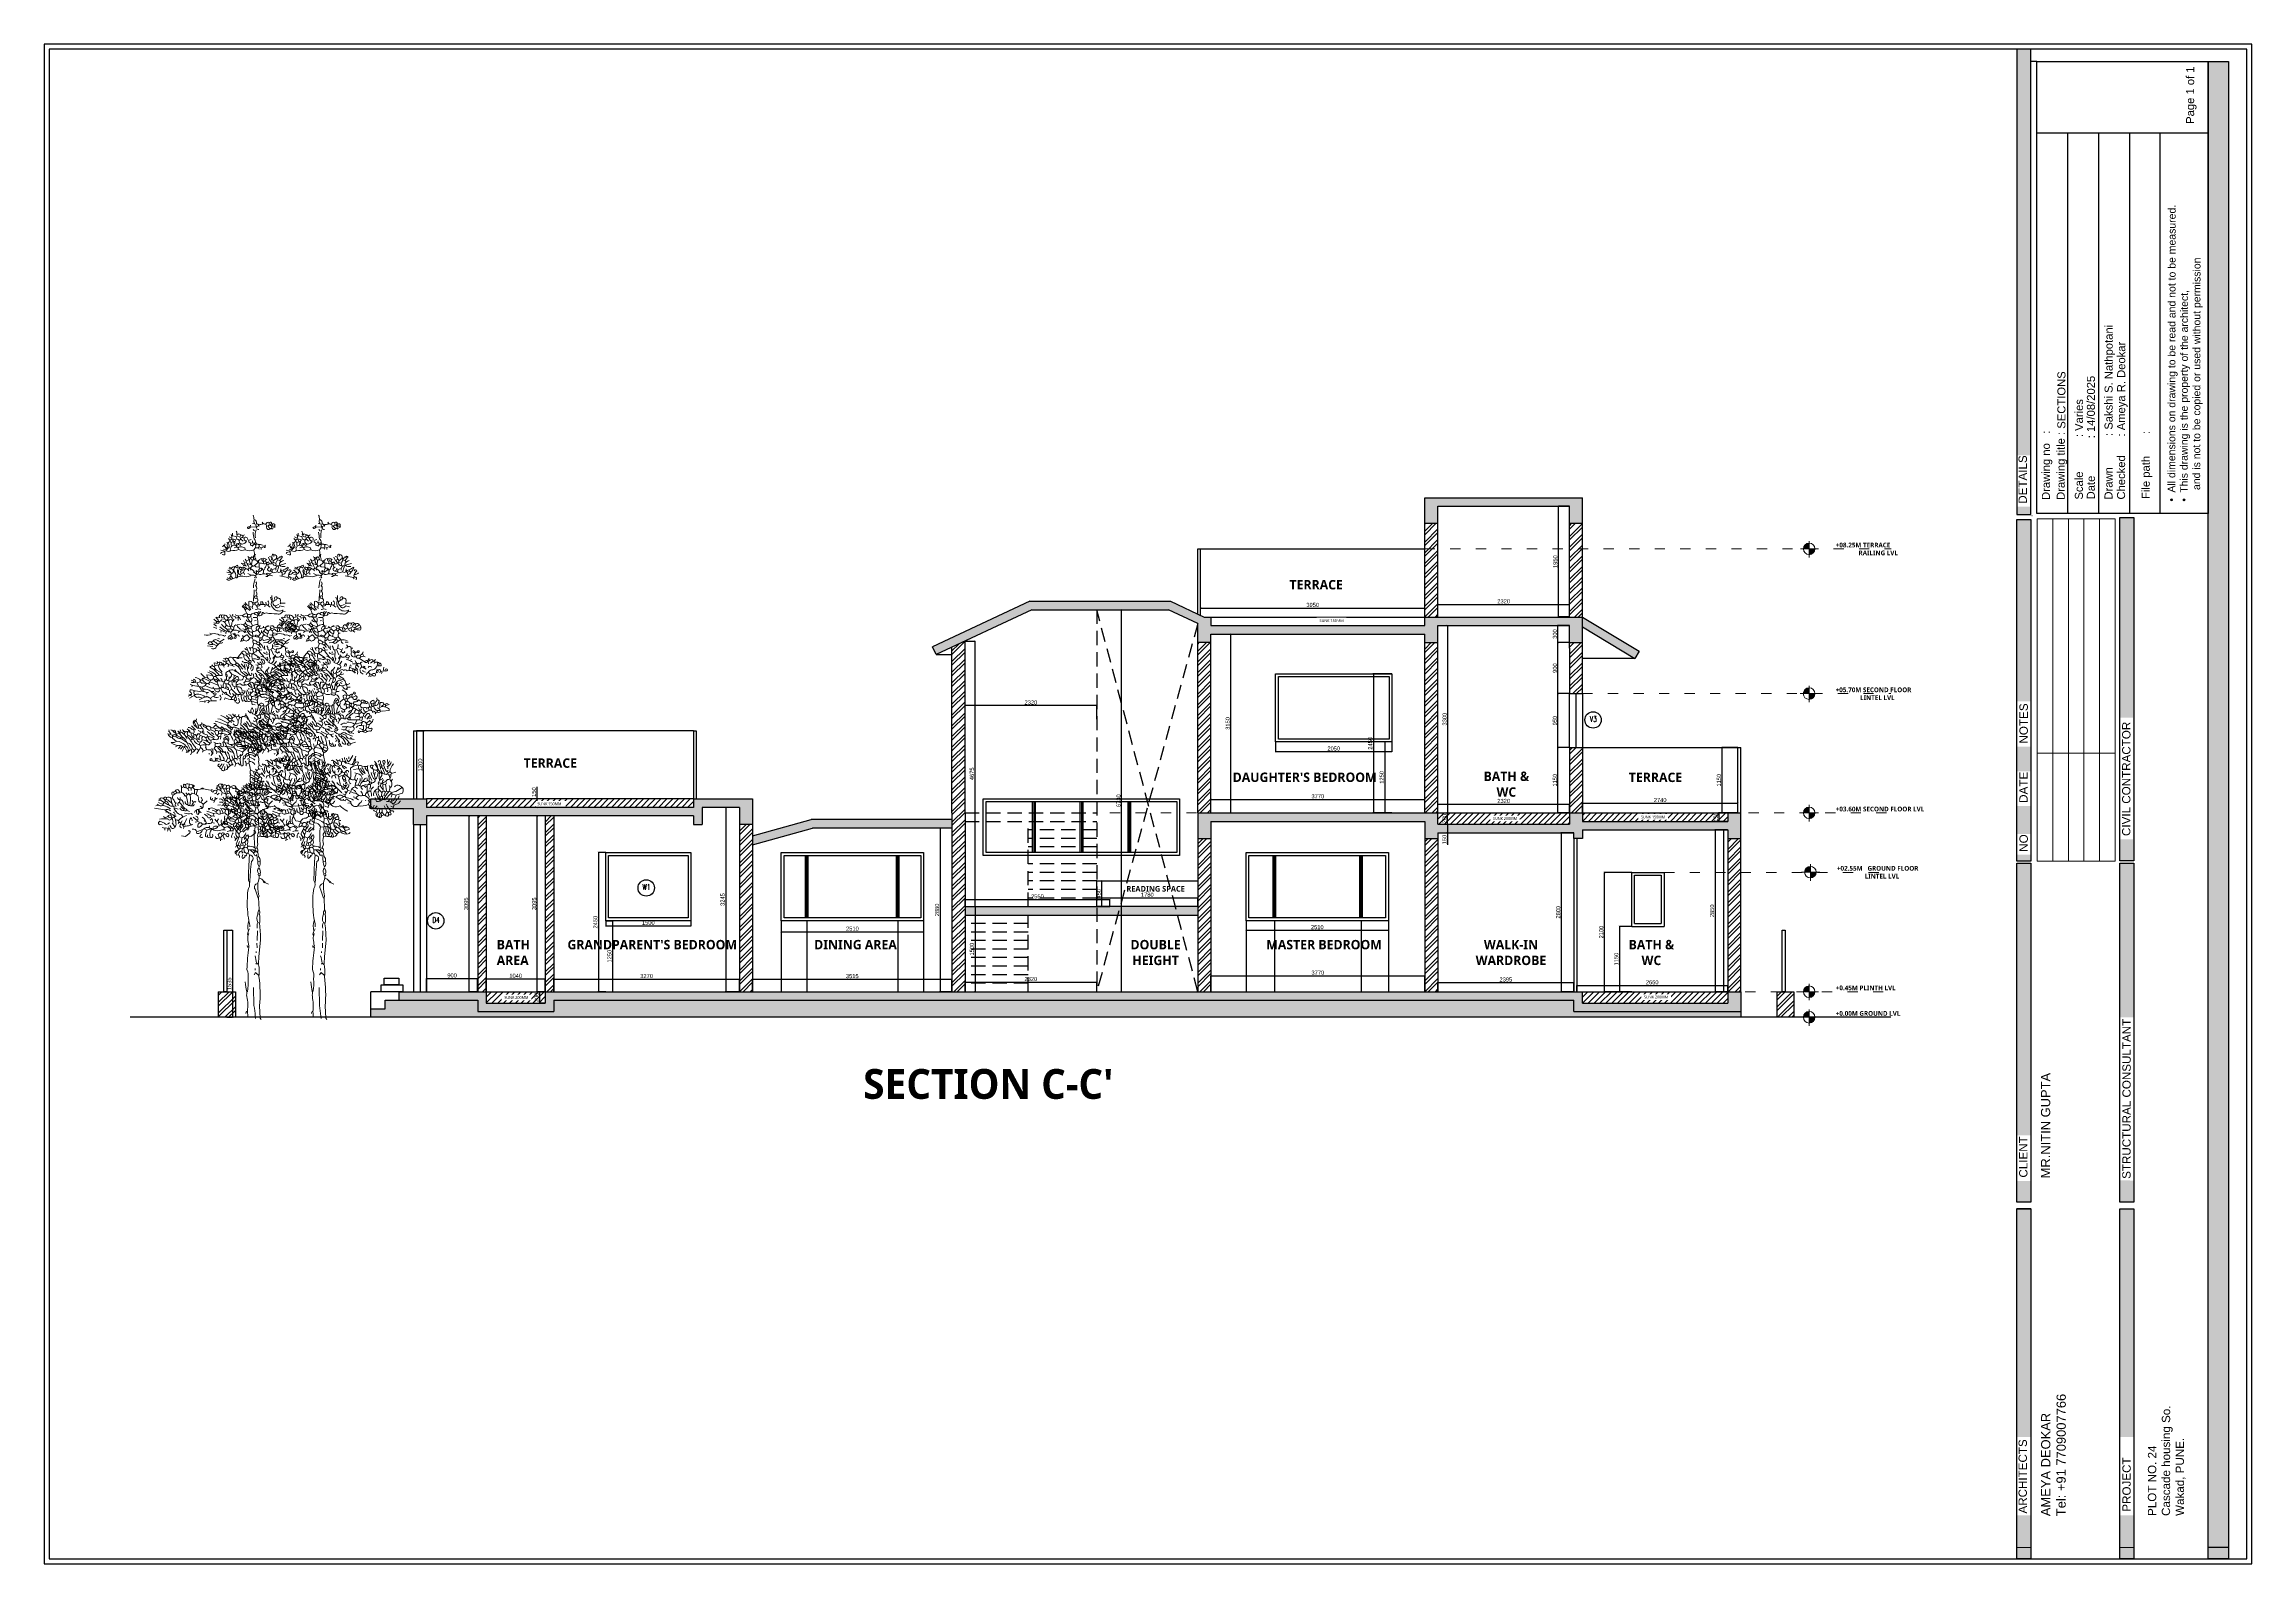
# Model space of a CAD drawing. Header units: millimetres. Extents: x 922141 to 965068, y 34629 to 256118.
# Drawn here: x 924773 to 963660, y 34629 to 61397 of the extents above; entities that cross this region are included whole.
import ezdxf
from ezdxf.enums import TextEntityAlignment as Align

# ---------------------------------------------------------------- set-up
doc = ezdxf.new("R2010")
doc.units = ezdxf.units.MM
doc.header["$PDMODE"] = 35
doc.linetypes.add('ACAD_ISO03W100', pattern=[30, 12, -18])
doc.linetypes.add('DASHED2', pattern=[0.375, 0.25, -0.125])
doc.layers.get('0').update_dxf_attribs({"plot": 0})
doc.layers.get('Defpoints').update_dxf_attribs({"color": 6})
for name, color, linetype, lineweight in [('A-HATCH', 251, 'Continuous', 9), ('A-TEXT-TITLES-BOLD', 7, 'Continuous', 13), ('ABA_02_wall', 7, 'Continuous', 30), ('HATCH', 8, 'Continuous', 5), ('MCA__ ARREDO', 133, 'Continuous', 5), ('MCA__ LANDSCAPE', 136, 'Continuous', 5), ('MCA__ LAYOUT TESTO', 6, 'Continuous', 5), ('MCA__ SCALE', 154, 'Continuous', 18)]:
    doc.layers.add(name, color=color, linetype=linetype, lineweight=lineweight)
for name, color, linetype in [('ABA_03_elevation 01', 7, 'Continuous'), ('ABA_03_elevation 04', 8, 'Continuous'), ('ABA_03_lines dotted', 8, 'DASHED2'), ('ABA_06_window', 141, 'Continuous'), ('ABA_07_text door window', 250, 'Continuous'), ('ABA_08_glass', 142, 'Continuous'), ('ABA_09_ hatch rcc', 43, 'Continuous'), ('ABA_09_hatch misc', 253, 'Continuous'), ('MCA__ FACCIATA', 140, 'Continuous'), ('MCA__ PISCINA ELEV.', 91, 'Continuous'), ('P-Drain Trench', 11, 'Continuous'), ('TEXT200', 7, 'Continuous')]:
    doc.layers.add(name, color=color, linetype=linetype)
doc.styles.add('ADVA_100_NOTES', font='simplex.shx', dxfattribs={"width": 0.6})
doc.styles.add('FP1', font='arial.ttf')
doc.styles.get("Standard").update_dxf_attribs({"font": 'arial.ttf'})
doc.dimstyles.new('ISO-25', dxfattribs={"dimtxt": 250, "dimasz": 20, "dimexe": 1.25, "dimexo": 0.625, "dimtad": 1, "dimdec": 1, "dimrnd": 5, "dimtxsty": 'Standard', "dimcen": 2.5, "dimadec": 0, "dimazin": 0, "dimtfac": 1, "dimtdec": 1, "dimtmove": 0, "dimatfit": 3, "dimfxl": 1, "dimarcsym": 0})
pattern_1 = [(45, (-607985.56, -299827.51), (-51.6364727, 51.6364727), [])]
pattern_2 = [(45, (-559204.67, -305675.15), (-94.292689, 94.292689), []), (45, (-559141.8, -305675.15), (-94.292689, 94.292689), [])]

# ---------------------------------------------------------------- blocks, each defined once
blk = doc.blocks.new('_ArchTick')
at = {"color": 0, "linetype": 'ByBlock', "const_width": 0.15}
blk.add_lwpolyline([(-0.5, -0.5), (0.5, 0.5)], dxfattribs=at)
blk = doc.blocks.new('*D297')
at = {"layer": 'Defpoints', "color": 0, "transparency": 16777216}
for p in [(927991, 45790), (927991, 44257), (928090, 44257)]:
    blk.add_point(p, dxfattribs=at)
at = {"layer": 'MCA__ FACCIATA', "color": 0, "lineweight": -2, "transparency": 16777216}
for p, q in [((927992, 45790), (928091, 45790)), ((928090, 45790), (928090, 44257)), ((927992, 44257), (928091, 44257))]:
    blk.add_line(p, q, dxfattribs=at)
at = {"layer": 'MCA__ FACCIATA', "color": 0, "lineweight": -2, "transparency": 16777216, "xscale": 27, "yscale": 27, "zscale": 27}
for p, rotation in [((928090, 45790), 90), ((928090, 44257), 270)]:
    blk.add_blockref('_ArchTick', p, dxfattribs=dict(at, rotation=rotation))
at = {"layer": 'MCA__ FACCIATA', "color": 0, "lineweight": 0, "transparency": 16777216, "insert": (928035, 44847), "char_height": 72, "attachment_point": 5, "rotation": 90}
blk.add_mtext('1535', dxfattribs=at)
blk = doc.blocks.new('*D298')
at = {"layer": 'Defpoints', "color": 0, "transparency": 16777216}
for p in [(932260, 47802), (932409, 47802), (932409, 44707)]:
    blk.add_point(p, dxfattribs=at)
at = {"layer": 'MCA__ FACCIATA', "color": 0, "lineweight": -2, "transparency": 16777216}
for p, q in [((932409, 47802), (932259, 47802)), ((932260, 44707), (932260, 47802)), ((932409, 44707), (932259, 44707))]:
    blk.add_line(p, q, dxfattribs=at)
at = {"layer": 'MCA__ FACCIATA', "color": 0, "lineweight": -2, "transparency": 16777216, "xscale": 27, "yscale": 27, "zscale": 27}
for p, rotation in [((932260, 47802), 90), ((932260, 44707), 270)]:
    blk.add_blockref('_ArchTick', p, dxfattribs=dict(at, rotation=rotation))
at = {"layer": 'MCA__ FACCIATA', "color": 0, "lineweight": 0, "transparency": 16777216, "insert": (932206, 46255), "char_height": 72, "attachment_point": 5, "rotation": 90}
blk.add_mtext('3095', dxfattribs=at)
blk = doc.blocks.new('*D299')
at = {"layer": 'Defpoints', "color": 0, "transparency": 16777216}
for p in [(933455, 48102), (933599, 48102), (933599, 47952)]:
    blk.add_point(p, dxfattribs=at)
at = {"layer": 'MCA__ FACCIATA', "color": 0, "lineweight": -2, "transparency": 16777216}
for p, q in [((933455, 48102), (933455, 48317)), ((933599, 48102), (933454, 48102)), ((933599, 47952), (933454, 47952)), ((933455, 47952), (933455, 48102))]:
    blk.add_line(p, q, dxfattribs=at)
at = {"layer": 'MCA__ FACCIATA', "color": 0, "lineweight": -2, "transparency": 16777216, "xscale": 27, "yscale": 27, "zscale": 27}
for p, rotation in [((933455, 48102), 90), ((933455, 47952), 270)]:
    blk.add_blockref('_ArchTick', p, dxfattribs=dict(at, rotation=rotation))
at = {"layer": 'MCA__ FACCIATA', "color": 0, "lineweight": 0, "transparency": 16777216, "insert": (933400, 48223), "char_height": 72, "attachment_point": 5, "rotation": 90}
blk.add_mtext('150', dxfattribs=at)
blk = doc.blocks.new('*D306')
at = {"layer": 'Defpoints', "color": 0, "transparency": 16777216}
for p in [(933504, 44707), (933599, 44707), (933599, 44507)]:
    blk.add_point(p, dxfattribs=at)
at = {"layer": 'MCA__ FACCIATA', "color": 0, "lineweight": -2, "transparency": 16777216}
for p, q in [((933599, 44707), (933503, 44707)), ((933599, 44507), (933503, 44507)), ((933504, 44507), (933504, 44707))]:
    blk.add_line(p, q, dxfattribs=at)
at = {"layer": 'MCA__ FACCIATA', "color": 0, "lineweight": -2, "transparency": 16777216, "xscale": 27, "yscale": 27, "zscale": 27}
for p, rotation in [((933504, 44707), 90), ((933504, 44507), 270)]:
    blk.add_blockref('_ArchTick', p, dxfattribs=dict(at, rotation=rotation))
at = {"layer": 'MCA__ FACCIATA', "color": 0, "lineweight": 0, "transparency": 16777216, "insert": (933449, 44607), "char_height": 72, "attachment_point": 5, "rotation": 90}
blk.add_mtext('200', dxfattribs=at)
blk = doc.blocks.new('*D307')
at = {"layer": 'Defpoints', "color": 0, "transparency": 16777216}
for p in [(934665, 45957), (934665, 44707), (934785, 44707)]:
    blk.add_point(p, dxfattribs=at)
at = {"layer": 'MCA__ FACCIATA', "color": 0, "lineweight": -2, "transparency": 16777216}
for p, q in [((934665, 45957), (934787, 45957)), ((934785, 45957), (934785, 44707)), ((934665, 44707), (934787, 44707))]:
    blk.add_line(p, q, dxfattribs=at)
at = {"layer": 'MCA__ FACCIATA', "color": 0, "lineweight": -2, "transparency": 16777216, "xscale": 27, "yscale": 27, "zscale": 27}
for p, rotation in [((934785, 45957), 90), ((934785, 44707), 270)]:
    blk.add_blockref('_ArchTick', p, dxfattribs=dict(at, rotation=rotation))
at = {"layer": 'MCA__ FACCIATA', "color": 0, "lineweight": 0, "transparency": 16777216, "insert": (934731, 45332), "char_height": 72, "attachment_point": 5, "rotation": 90}
blk.add_mtext('1250', dxfattribs=at)
blk = doc.blocks.new('*D308')
at = {"layer": 'Defpoints', "color": 0, "transparency": 16777216}
for p in [(934665, 47157), (934537, 44707), (934665, 44707)]:
    blk.add_point(p, dxfattribs=at)
at = {"layer": 'MCA__ FACCIATA', "color": 0, "lineweight": -2, "transparency": 16777216}
for p, q in [((934664, 47157), (934535, 47157)), ((934537, 47157), (934537, 44707)), ((934664, 44707), (934535, 44707))]:
    blk.add_line(p, q, dxfattribs=at)
at = {"layer": 'MCA__ FACCIATA', "color": 0, "lineweight": -2, "transparency": 16777216, "xscale": 27, "yscale": 27, "zscale": 27}
for p, rotation in [((934537, 47157), 90), ((934537, 44707), 270)]:
    blk.add_blockref('_ArchTick', p, dxfattribs=dict(at, rotation=rotation))
at = {"layer": 'MCA__ FACCIATA', "color": 0, "lineweight": 0, "transparency": 16777216, "insert": (934482, 45932), "char_height": 72, "attachment_point": 5, "rotation": 90}
blk.add_mtext('2450', dxfattribs=at)
blk = doc.blocks.new('*D309')
at = {"layer": 'Defpoints', "color": 0, "transparency": 16777216}
for p in [(940994, 46207), (940994, 44707), (941170, 44707)]:
    blk.add_point(p, dxfattribs=at)
at = {"layer": 'MCA__ FACCIATA', "color": 0, "lineweight": -2, "transparency": 16777216}
for p, q in [((940995, 46207), (941171, 46207)), ((941170, 46207), (941170, 44707)), ((940995, 44707), (941171, 44707))]:
    blk.add_line(p, q, dxfattribs=at)
at = {"layer": 'MCA__ FACCIATA', "color": 0, "lineweight": -2, "transparency": 16777216, "xscale": 27, "yscale": 27, "zscale": 27}
for p, rotation in [((941170, 46207), 90), ((941170, 44707), 270)]:
    blk.add_blockref('_ArchTick', p, dxfattribs=dict(at, rotation=rotation))
at = {"layer": 'MCA__ FACCIATA', "color": 0, "lineweight": 0, "transparency": 16777216, "insert": (941115, 45457), "char_height": 72, "attachment_point": 5, "rotation": 90}
blk.add_mtext('1500', dxfattribs=at)
blk = doc.blocks.new('*D300')
at = {"layer": 'Defpoints', "color": 0, "transparency": 16777216}
for p in [(940994, 50883), (941170, 50883), (940994, 46207)]:
    blk.add_point(p, dxfattribs=at)
at = {"layer": 'MCA__ FACCIATA', "color": 0, "lineweight": -2, "transparency": 16777216}
for p, q in [((940995, 50883), (941171, 50883)), ((941170, 46207), (941170, 50883)), ((940995, 46207), (941171, 46207))]:
    blk.add_line(p, q, dxfattribs=at)
at = {"layer": 'MCA__ FACCIATA', "color": 0, "lineweight": -2, "transparency": 16777216, "xscale": 27, "yscale": 27, "zscale": 27}
for p, rotation in [((941170, 50883), 90), ((941170, 46207), 270)]:
    blk.add_blockref('_ArchTick', p, dxfattribs=dict(at, rotation=rotation))
at = {"layer": 'MCA__ FACCIATA', "color": 0, "lineweight": 0, "transparency": 16777216, "insert": (941115, 48545), "char_height": 72, "attachment_point": 5, "rotation": 90}
blk.add_mtext('4675', dxfattribs=at)
blk = doc.blocks.new('*D310')
at = {"layer": 'Defpoints', "color": 0, "transparency": 16777216}
for p in [(943314, 51436), (943752, 51436), (943314, 44707)]:
    blk.add_point(p, dxfattribs=at)
at = {"layer": 'MCA__ FACCIATA', "color": 0, "lineweight": -2, "transparency": 16777216}
for p, q in [((943315, 51436), (943754, 51436)), ((943752, 44707), (943752, 51436)), ((943315, 44707), (943754, 44707))]:
    blk.add_line(p, q, dxfattribs=at)
at = {"layer": 'MCA__ FACCIATA', "color": 0, "lineweight": -2, "transparency": 16777216, "xscale": 27, "yscale": 27, "zscale": 27}
for p, rotation in [((943752, 51436), 90), ((943752, 44707), 270)]:
    blk.add_blockref('_ArchTick', p, dxfattribs=dict(at, rotation=rotation))
at = {"layer": 'MCA__ FACCIATA', "color": 0, "lineweight": 0, "transparency": 16777216, "insert": (943698, 48071), "char_height": 72, "attachment_point": 5, "rotation": 90}
blk.add_mtext('6730', dxfattribs=at)
blk = doc.blocks.new('*D311')
at = {"layer": 'Defpoints', "color": 0, "transparency": 16777216}
for p in [(945324, 51007), (945676, 51007), (945324, 47857)]:
    blk.add_point(p, dxfattribs=at)
at = {"layer": 'MCA__ FACCIATA', "color": 0, "lineweight": -2, "transparency": 16777216}
for p, q in [((945325, 51007), (945677, 51007)), ((945676, 47857), (945676, 51007)), ((945325, 47857), (945677, 47857))]:
    blk.add_line(p, q, dxfattribs=at)
at = {"layer": 'MCA__ FACCIATA', "color": 0, "lineweight": -2, "transparency": 16777216, "xscale": 27, "yscale": 27, "zscale": 27}
for p, rotation in [((945676, 51007), 90), ((945676, 47857), 270)]:
    blk.add_blockref('_ArchTick', p, dxfattribs=dict(at, rotation=rotation))
at = {"layer": 'MCA__ FACCIATA', "color": 0, "lineweight": 0, "transparency": 16777216, "insert": (945621, 49432), "char_height": 72, "attachment_point": 5, "rotation": 90}
blk.add_mtext('3150', dxfattribs=at)
blk = doc.blocks.new('*D301')
at = {"layer": 'Defpoints', "color": 0, "transparency": 16777216}
for p in [(949322, 47857), (949493, 47857), (949322, 47657)]:
    blk.add_point(p, dxfattribs=at)
at = {"layer": 'MCA__ FACCIATA', "color": 0, "lineweight": -2, "transparency": 16777216}
for p, q in [((949323, 47857), (949494, 47857)), ((949493, 47657), (949493, 47857)), ((949323, 47657), (949494, 47657))]:
    blk.add_line(p, q, dxfattribs=at)
at = {"layer": 'MCA__ FACCIATA', "color": 0, "lineweight": -2, "transparency": 16777216, "xscale": 27, "yscale": 27, "zscale": 27}
for p, rotation in [((949493, 47857), 90), ((949493, 47657), 270)]:
    blk.add_blockref('_ArchTick', p, dxfattribs=dict(at, rotation=rotation))
at = {"layer": 'MCA__ FACCIATA', "color": 0, "lineweight": 0, "transparency": 16777216, "insert": (949438, 47757), "char_height": 72, "attachment_point": 5, "rotation": 90}
blk.add_mtext('200', dxfattribs=at)
blk = doc.blocks.new('*D312')
at = {"layer": 'Defpoints', "color": 0, "transparency": 16777216}
for p in [(951438, 49007), (951642, 49007), (951642, 47857)]:
    blk.add_point(p, dxfattribs=at)
at = {"layer": 'MCA__ FACCIATA', "color": 0, "lineweight": -2, "transparency": 16777216}
for p, q in [((951641, 49007), (951437, 49007)), ((951438, 47857), (951438, 49007)), ((951641, 47857), (951437, 47857))]:
    blk.add_line(p, q, dxfattribs=at)
at = {"layer": 'MCA__ FACCIATA', "color": 0, "lineweight": -2, "transparency": 16777216, "xscale": 27, "yscale": 27, "zscale": 27}
for p, rotation in [((951438, 49007), 90), ((951438, 47857), 270)]:
    blk.add_blockref('_ArchTick', p, dxfattribs=dict(at, rotation=rotation))
at = {"layer": 'MCA__ FACCIATA', "color": 0, "lineweight": 0, "transparency": 16777216, "insert": (951384, 48432), "char_height": 72, "attachment_point": 5, "rotation": 90}
blk.add_mtext('1150', dxfattribs=at)
blk = doc.blocks.new('*D313')
at = {"layer": 'Defpoints', "color": 0, "transparency": 16777216}
for p in [(951438, 49957), (951642, 49957), (951642, 49007)]:
    blk.add_point(p, dxfattribs=at)
at = {"layer": 'MCA__ FACCIATA', "color": 0, "lineweight": -2, "transparency": 16777216}
for p, q in [((951641, 49957), (951437, 49957)), ((951438, 49007), (951438, 49957)), ((951641, 49007), (951437, 49007))]:
    blk.add_line(p, q, dxfattribs=at)
at = {"layer": 'MCA__ FACCIATA', "color": 0, "lineweight": -2, "transparency": 16777216, "xscale": 27, "yscale": 27, "zscale": 27}
for p, rotation in [((951438, 49957), 90), ((951438, 49007), 270)]:
    blk.add_blockref('_ArchTick', p, dxfattribs=dict(at, rotation=rotation))
at = {"layer": 'MCA__ FACCIATA', "color": 0, "lineweight": 0, "transparency": 16777216, "insert": (951384, 49482), "char_height": 72, "attachment_point": 5, "rotation": 90}
blk.add_mtext('950', dxfattribs=at)
blk = doc.blocks.new('*D314')
at = {"layer": 'Defpoints', "color": 0, "transparency": 16777216}
for p in [(951438, 50857), (951642, 50857), (951642, 49957)]:
    blk.add_point(p, dxfattribs=at)
at = {"layer": 'MCA__ FACCIATA', "color": 0, "lineweight": -2, "transparency": 16777216}
for p, q in [((951641, 50857), (951437, 50857)), ((951438, 49957), (951438, 50857)), ((951641, 49957), (951437, 49957))]:
    blk.add_line(p, q, dxfattribs=at)
at = {"layer": 'MCA__ FACCIATA', "color": 0, "lineweight": -2, "transparency": 16777216, "xscale": 27, "yscale": 27, "zscale": 27}
for p, rotation in [((951438, 50857), 90), ((951438, 49957), 270)]:
    blk.add_blockref('_ArchTick', p, dxfattribs=dict(at, rotation=rotation))
at = {"layer": 'MCA__ FACCIATA', "color": 0, "lineweight": 0, "transparency": 16777216, "insert": (951384, 50407), "char_height": 72, "attachment_point": 5, "rotation": 90}
blk.add_mtext('900', dxfattribs=at)
blk = doc.blocks.new('*D315')
at = {"layer": 'Defpoints', "color": 0, "transparency": 16777216}
for p in [(951438, 51157), (951642, 51157), (951642, 50857)]:
    blk.add_point(p, dxfattribs=at)
at = {"layer": 'MCA__ FACCIATA', "color": 0, "lineweight": -2, "transparency": 16777216}
for p, q in [((951641, 51157), (951437, 51157)), ((951438, 50857), (951438, 51157)), ((951641, 50857), (951437, 50857))]:
    blk.add_line(p, q, dxfattribs=at)
at = {"layer": 'MCA__ FACCIATA', "color": 0, "lineweight": -2, "transparency": 16777216, "xscale": 27, "yscale": 27, "zscale": 27}
for p, rotation in [((951438, 51157), 90), ((951438, 50857), 270)]:
    blk.add_blockref('_ArchTick', p, dxfattribs=dict(at, rotation=rotation))
at = {"layer": 'MCA__ FACCIATA', "color": 0, "lineweight": 0, "transparency": 16777216, "insert": (951384, 51007), "char_height": 72, "attachment_point": 5, "rotation": 90}
blk.add_mtext('300', dxfattribs=at)
blk = doc.blocks.new('*D316')
at = {"layer": 'Defpoints', "color": 0, "transparency": 16777216}
for p in [(954328, 49007), (954608, 49007), (954608, 47857)]:
    blk.add_point(p, dxfattribs=at)
at = {"layer": 'MCA__ FACCIATA', "color": 0, "lineweight": -2, "transparency": 16777216}
for p, q in [((954607, 49007), (954327, 49007)), ((954328, 47857), (954328, 49007)), ((954607, 47857), (954327, 47857))]:
    blk.add_line(p, q, dxfattribs=at)
at = {"layer": 'MCA__ FACCIATA', "color": 0, "lineweight": -2, "transparency": 16777216, "xscale": 27, "yscale": 27, "zscale": 27}
for p, rotation in [((954328, 49007), 90), ((954328, 47857), 270)]:
    blk.add_blockref('_ArchTick', p, dxfattribs=dict(at, rotation=rotation))
at = {"layer": 'MCA__ FACCIATA', "color": 0, "lineweight": 0, "transparency": 16777216, "insert": (954273, 48432), "char_height": 72, "attachment_point": 5, "rotation": 90}
blk.add_mtext('1150', dxfattribs=at)
blk = doc.blocks.new('5')
at = {"layer": 'HATCH'}
for points in [[(626805, 358588, -0.073425), (626821, 358507, 0.302765), (626833, 358436), (626795, 358438)], [(626418, 358244, -0.265915), (626426, 358182), (626381, 358204)], [(626485, 358125, -0.509888), (626445, 358156), (626440, 358170), (626501, 358154, 0.27034), (626485, 358102, 0.172653), (626468, 358069)], [(626442, 358270), (626442, 358223), (626509, 358213, 0.047058), (626520, 358166, -0.104111), (626565, 358142, 0.362869), (626584, 358085, 0.267776), (626646, 358088, 0.242584), (626689, 358133, -0.549515), (626646, 358185, -0.800217), (626710, 358154), (626710, 358152)], [(626509, 358306, -0.241745), (626516, 358239, 0.561981), (626539, 358258, -0.110855), (626584, 358244)], [(626622, 358220, 0.090164), (626589, 358242, -0.070297), (626568, 358201), (626518, 358225)], [(626573, 358154, -0.5), (626589, 358163), (626627, 358128)], [(626584, 358173, -0.566177), (626596, 358189, -0.470993), (626637, 358185)], [(626653, 358239, 0.247559), (626625, 358201)], [(626850, 358429), (626857, 358377), (626760, 358381, -0.236053), (626727, 358353, -0.509216), (626705, 358370, -0.358047), (626750, 358381), (626757, 358412)], [(626805, 358289, 0.022858), (626821, 358173, -0.182587), (626852, 358099), (626869, 358078)], [(626824, 358512, -0.360245), (626866, 358438, -0.138031), (626911, 358396, 0.535172), (626871, 358374), (626862, 358367, 0.39888), (626907, 358334)], [(626845, 358189, -0.099024), (626856, 358327, -0.580321)], [(626898, 358428, 0.302762), (626983, 358444, 3.079281)], [(626964, 358462, 0.329895), (627030, 358431, -0.480225), (627092, 358457, -0.497955), (627137, 358443), (627149, 358436)], [(627030, 358429, -0.247604), (627039, 358374, 0.674759), (627108, 358346, -0.461777), (627144, 358339)], [(627182, 358396), (627127, 358393), (627134, 358355), (627191, 358377, -0.447098), (627186, 358408, 1.132782), (627144, 358417, -0.468369), (627113, 358403, 0.522507), (627068, 358398), (627061, 358393), (627106, 358346)], [(626257, 357896, 0.090164), (626309, 357891), (626305, 357941, 0.293152), (626231, 357912)], [(626279, 358057, -0.523941), (626283, 358040), (626260, 358035)], [(626826, 357694), (626893, 357756), (626869, 357784, -0.052475), (626821, 357805, -0.345184), (626821, 357874, 0.178864), (626819, 357967), (626819, 357974, -0.170212), (626665, 357976, -0.207977), (626551, 357981, -0.188293), (626414, 357969, -0.442368), (626328, 357964), (626333, 357976), (626283, 357990)], [(626345, 357997, -0.420074), (626307, 358033, -0.291199), (626345, 357997)], [(626343, 358104), (626357, 358092, 0.296204), (626366, 358014), (626364, 358005), (626340, 357981)], [(626383, 358012, 0.133911), (626366, 358097, -0.137939), (626395, 358123), (626426, 358106, 0.205246), (626418, 358092, 0.083481), (626428, 358042, 0.023788), (626400, 357997), (626414, 357969)], [(626437, 358047, -0.304825), (626492, 358054, -0.219635), (626520, 358033)], [(626440, 358114, -0.302765), (626456, 358118), (626466, 358092)], [(626473, 358014, -0.091797), (626527, 358024, -0.141937), (626554, 357981)], [(626594, 358078), (626580, 358052), (626546, 358069), (626506, 358050, -0.603424), (626551, 358088), (626549, 358078)], [(626539, 358012, -0.288239), (626608, 358028), (626660, 358012), (626667, 357983)], [(626727, 357848), (626729, 357803), (626686, 357779, 0.17128), (626686, 357751, -0.093369), (626738, 357651), (626710, 357632)], [(626705, 357737), (626765, 357715, 0.189865), (626755, 357741, -0.205246), (626741, 357810, -0.643372), (626781, 357798)], [(626712, 357862, 0.258545), (626767, 357834, -0.523941), (626791, 357850), (626802, 357843)], [(626722, 358123), (626762, 358088, 1.078903), (626795, 358061)], [(626821, 357803, 0.4142), (626786, 357789), (626779, 357711, 0.473877), (626824, 357692, -0.21463), (626852, 357677), (626904, 357673)], [(626850, 358104), (626824, 358088, -0.243561), (626793, 358109), (626795, 358133)], [(626795, 358033, -0.263535), (626833, 358078), (626845, 358066)], [(626824, 357981, 0.108093), (626855, 358073, -0.114441), (626933, 358069), (626968, 358059)], [(626856, 357808, -0.280429), (626845, 357903, 2.867859)], [(626885, 357784, -0.618027), (626900, 357775), (626902, 357753)], [(626902, 358073, -0.458023), (626900, 358016)], [(626983, 357737, 0.428391), (626968, 357782, -0.124695), (626959, 357822), (626933, 357817)], [(626975, 358026, 0.023788), (626949, 358009), (626947, 357981)], [(627030, 357805, 0.481796), (626978, 357822), (627002, 357779), (627013, 357777)], [(627023, 358057), (627009, 358042, -1.150909), (626994, 358019)], [(627044, 357813, 0.603104), (627039, 357753, 0.265564), (627077, 357763), (627092, 357732)], [(627073, 357663), (627061, 357715, -0.280411), (627122, 357730), (627141, 357744), (627151, 357741, 0.491257), (627213, 357701), (627203, 357741), (627156, 357751, 0.32518), (627144, 357813, 0.350769), (627096, 357860)], [(627139, 357822, 0.099014), (627111, 357777), (627137, 357749)], [(627127, 357846, 0.115112), (627144, 357896, -0.588394), (627172, 357888, -0.700851), (627217, 357839), (627229, 357824)], [(627160, 357782), (627215, 357822), (627229, 357810, -0.177124), (627288, 357850, -1.779373), (627310, 357834), (627274, 357786), (627234, 357801), (627210, 357751)], [(627343, 357791, 0.047501), (627272, 357744, 0.336868), (627274, 357708), (627383, 357737)], [(626608, 357663, -0.15036), (626584, 357587), (626594, 357554), (626582, 357533), (626544, 357568, 0.152603), (626532, 357493, -0.462433), (626501, 357488, 0.043686), (626390, 357440, -0.236053), (626350, 357457), (626338, 357459)], [(626357, 357618, -0.222641), (626418, 357564), (626340, 357585)], [(626423, 357457), (626390, 357483, -0.471924), (626350, 357483)], [(626385, 357670), (626426, 357656, -0.370743), (626459, 357677, -0.252609), (626532, 357651)], [(626542, 357673, 0.148804), (626530, 357704, 0.25882), (626468, 357644, -0.224854), (626454, 357628), (626440, 357628, -0.497955), (626454, 357583, -0.302765), (626426, 357557), (626418, 357545)], [(626461, 357616, -0.198059), (626501, 357497)], [(626544, 357568, -0.480621), (626542, 357632, -0.186462), (626544, 357568)], [(626542, 357500, -0.17128), (626622, 357514, 0.201416), (626753, 357516, -0.314423), (626836, 357523, 0.5), (626855, 357523, -0.290024), (626890, 357554), (626907, 357587), (626902, 357587), (626909, 357594, -0.406097), (626930, 357654, 0.195877), (626911, 357670, 0.07106), (626914, 357706), (626911, 357749, 0.028214), (626992, 357732, 0.246368), (627030, 357737), (627047, 357720), (627054, 357718)], [(626634, 357677, -0.302765), (626591, 357668, 0.489075), (626554, 357651, 0.112411), (626613, 357618, 0.276978), (626629, 357628, -0.105927), (626639, 357670, -0.040466), (626717, 357623), (626729, 357604)], [(626658, 357715, -0.392685), (626634, 357699, 0.318161), (626594, 357741)], [(626603, 357559, -0.4142), (626648, 357564), (626651, 357545)], [(626625, 357730), (626655, 357734, 0.363327), (626689, 357687)], [(626679, 357647, 0.143997), (626639, 357594), (626634, 357578)], [(626757, 357647, -0.132675), (626826, 357590, 0.313614), (626864, 357552, 0.260544), (626855, 357606)], [(626810, 357306, -0.11987), (626843, 357463, 4.004976)], [(626866, 357611, 0.32254), (626895, 357590)], [(627205, 357656, -0.401794), (627253, 357696), (627258, 357696, -0.026428), (627227, 357590, -0.17128), (627146, 357576), (627096, 357554, 0.382629), (627035, 357549, 0.131805), (626938, 357542, -0.212204), (626895, 357552)], [(626914, 357587), (626964, 357623, -0.21463), (626949, 357651, -0.566177), (626978, 357625)], [(627054, 357751, 0.369919), (627039, 357713, -0.08989), (627013, 357658, -0.35997), (626987, 357621, -0.162277), (626975, 357552)], [(627039, 357549), (627070, 357521, -0.349014), (627125, 357526), (627144, 357521)], [(627141, 357623), (627141, 357587, 0.219635), (627087, 357602, -0.842438), (627080, 357661), (627096, 357680)], [(627125, 357656, -0.190887), (627103, 357611)], [(627115, 357625, 0.182526), (627179, 357642), (627203, 357649), (627203, 357621)], [(627231, 357592, 0.435471), (627286, 357592), (627291, 357642)], [(627272, 357704, 0.230164), (627371, 357685)], [(627274, 357519), (627416, 357490, -0.557053), (627445, 357497, -0.21463), (627473, 357485, -0.333328), (627457, 357455)], [(627317, 357545, 0.37764), (627376, 357590), (627371, 357592, 0.316498), (627423, 357670, -0.067581), (627310, 357613, 0.632065), (627310, 357576, -0.113876), (627317, 357512)], [(627431, 357609, -0.851624), (627476, 357604, 0.158447), (627426, 357533), (627431, 357512)], [(627431, 357545, 0.239044), (627509, 357571)], [(626672, 356966, -0.561981), (626629, 356962), (626610, 356985)], [(626625, 357002, -0.356949), (626646, 356952, -0.0896), (626686, 356867)], [(626644, 357026, -0.347351), (626674, 356964), (626686, 356957)], [(626729, 356997, -0.280411), (626665, 357049)], [(626900, 357021, -0.143997), (626859, 356992, 0.362045), (626810, 357019, -0.447098), (626800, 357040, 0.311279), (626729, 357068), (626731, 356983)], [(626810, 357075, -0.017562), (626818, 357174, 0.017562), (626826, 357273, 2.719161)], [(626864, 357165, 1.821671), (626866, 357125, -0.504944), (626883, 357064), (626902, 357021), (626930, 357011, -0.169403), (626909, 356988), (626871, 356976), (626883, 356947)], [(626883, 357064, 0.115616), (626836, 357037), (626833, 357028)], [(626850, 357343, -0.394485), (626852, 357253, -0.295593), (626864, 357165, -0.369919), (626869, 357128), (626869, 357125)], [(626942, 357064), (626940, 357014, -0.074173), (627004, 357014), (627018, 357002), (627013, 356973)], [(626959, 357064, -0.128281), (626983, 357030), (626971, 357021)], [(627106, 356964, 0.113113), (627032, 357014), (627030, 357054)], [(627066, 356997, 0.427994), (627063, 357080)], [(627108, 357142, 0.10788), (627146, 357071), (627156, 357064, 0.34256), (627191, 356985, 0.720749), (627277, 356990), (627350, 356971)], [(627317, 356909, -0.369919), (627146, 356964, -0.299011), (627139, 357083), (627137, 357170)], [(627160, 357068), (627191, 357092, 0.029373), (627179, 357118, -1), (627234, 357125, -0.709473), (627281, 357059), (627286, 357049), (627284, 357040)], [(627369, 357035, 0.006271), (627295, 357040), (627279, 357026)], [(626108, 356616, 0.195877), (626167, 356599)], [(626110, 356691, 0.041183), (626193, 356682, 0.264557), (626215, 356713), (626250, 356727)], [(626160, 356684, 0.062256), (626162, 356717), (626113, 356753)], [(626445, 356727, 0.5625), (626369, 356727, -0.135742), (626340, 356744, 0.654968), (626354, 356793, 0.403137), (626290, 356824, 0.409286), (626250, 356827, 0.936096), (626217, 356786, -0.27063), (626165, 356791), (626148, 356784, -0.088745), (626200, 356717), (626172, 356715)], [(626217, 356620, 0.119293), (626343, 356544), (626333, 356530)], [(626245, 356668, 0.078186), (626338, 356585, -0.302765), (626352, 356561)], [(626264, 356722, -0.208374), (626321, 356672, 0.345352), (626409, 356623)], [(626293, 356822, 0.383728), (626336, 356736), (626309, 356706)], [(626392, 356838, -0.449478), (626395, 356791), (626369, 356786)], [(626371, 356727, 0.120651), (626409, 356623), (626414, 356592)], [(626418, 356803, 0.143997), (626456, 356753)], [(626471, 356751, 0.218536), (626428, 356668), (626418, 356630), (626464, 356616), (626461, 356561, -0.162277), (626561, 356544)], [(626473, 356625, -0.92012), (626532, 356627, 0.159744), (626594, 356571)], [(626492, 356836, 0.291199), (626542, 356817), (626546, 356817), (626549, 356789, -0.288086), (626580, 356746)], [(626909, 356893), (626883, 356869, 0.431534), (626824, 356857, 0.438309), (626762, 356819, -0.679398), (626748, 356793, -0.270966), (626677, 356803, -0.378677), (626613, 356819), (626563, 356817)], [(626596, 356665, -0.306992), (626660, 356630, -0.206955), (626679, 356582, 0.13913), (626658, 356547), (626684, 356518)], [(626615, 356819, -0.137115), (626693, 356855, 0.179413), (626755, 356834), (626757, 356831)], [(626665, 356706, 0.288956), (626701, 356653)], [(626674, 356623, -0.449051), (626696, 356623, -0.306625), (626719, 356571, 0.383194), (626795, 356525), (626798, 356457, 0.261322), (626850, 356473, -0.20253), (626900, 356457), (626942, 356509)], [(626705, 356843, 0.237015), (626753, 356706, -0.309357), (626682, 356746)], [(626928, 356509), (626885, 356561, 0.365295), (626850, 356552, -0.169571), (626798, 356537), (626772, 356599), (626712, 356597), (626691, 356578, 0.210953), (626795, 356450), (626791, 356438)], [(626774, 356777, -0.285477), (626767, 356703), (626791, 356639, 0.4142), (626774, 356608)], [(626888, 356661, 0.130844), (626802, 356639)], [(626805, 356784), (626878, 356784, -0.016937), (626890, 356658, -0.32045), (626914, 356594), (626893, 356571)], [(626826, 356857, 0.324905), (626897, 356824, 0.482834), (626964, 356843, -1.259415), (626999, 356857), (626971, 356845)], [(626940, 356928, 0.200745), (626857, 356926), (626847, 356924)], [(626938, 356639, -0.176163), (626885, 356630, 0.344437), (626857, 356592), (626866, 356563)], [(627042, 356623, -0.489075), (627085, 356630, 0.077118), (627032, 356618, -0.475967), (626994, 356608, 0.211411), (626959, 356594, -0.278137), (626919, 356601)], [(627331, 356919, -0.481949), (627227, 356848, -0.036316), (627032, 356864), (627006, 356857)], [(627106, 356630, -0.566849), (627177, 356601), (627220, 356616), (627239, 356544)], [(627291, 356642, -0.205246), (627319, 356599), (627272, 356580, -0.091919), (627234, 356627, -0.666656), (627291, 356642)], [(627291, 356642, -0.044342), (627319, 356689, -0.123093), (627355, 356684, 0.158264), (627414, 356696, -0.04158), (627461, 356675, -0.430618), (627523, 356651, -0.332581), (627547, 356601, -0.819794), (627504, 356566, -0.324722), (627440, 356604), (627402, 356623)], [(627442, 356684, 0.171921), (627400, 356620), (627333, 356585, 0.425858), (627367, 356544, 0.302765), (627388, 356556), (627369, 356604)], [(625944, 356480, 0.237106), (626082, 356499, -0.173203), (626215, 356476, -0.212204), (626300, 356457), (626324, 356469)], [(626165, 356286), (626098, 356319), (626098, 356312, -0.190887), (626013, 356324, -0.833832), (626075, 356341), (626091, 356326)], [(626272, 356343, -0.287735), (626222, 356338, 0.117233), (626146, 356253, -0.302765), (626070, 356239)], [(626189, 356312, -0.026398), (626103, 356374, -0.527451), (626189, 356371), (626215, 356362)], [(626390, 356533, -0.333328), (626352, 356547), (626357, 356554, -0.383194), (626390, 356533), (626407, 356528)], [(626437, 356440), (626428, 356454, -0.132248), (626371, 356402, -0.663971), (626416, 356466), (626411, 356525), (626447, 356561, 0.333328), (626388, 356582), (626362, 356578)], [(626392, 356412, 0.502121), (626447, 356426), (626447, 356428), (626447, 356426), (626487, 356414, 0.580322), (626501, 356461, -0.792007), (626558, 356450)], [(626475, 356509, -0.403198), (626480, 356438), (626473, 356416)], [(626539, 356518, -0.343094), (626606, 356552, -0.406937), (626651, 356516), (626651, 356518)], [(626584, 356364, -0.4142), (626606, 356376, 0.986206), (626629, 356409), (626620, 356419, 0.394943), (626599, 356379)], [(626625, 356424, -0.135742), (626684, 356471, -0.45993), (626703, 356476), (626741, 356428)], [(626648, 356386, 0.276978), (626693, 356371, 0.202133), (626748, 356424), (626788, 356426), (626802, 356397)], [(626703, 356213, -0.205246), (626660, 356239)], [(626691, 356260, 0.131805), (626741, 356151, -0.438385), (626786, 356134, 0.164673), (626795, 356049, 0.369919), (626793, 356030, -0.230438), (626831, 355995)], [(626738, 356255, -0.114899), (626760, 356201)], [(626992, 356094, -0.065094), (626907, 356201, -0.302765), (626855, 356234, 0.329666), (626812, 356229), (626791, 356258), (626819, 356326, -0.571198), (626812, 356388, -0.195877), (626881, 356348, -0.07106), (626911, 356350, 0.06337), (626966, 356293), (626983, 356248), (627006, 356241)], [(626869, 356213, -0.349213), (626819, 356168), (626791, 356142)], [(626812, 356229, 0.342072), (626819, 356168)], [(626819, 356326, -0.291199), (626935, 356260), (626938, 356255)], [(626831, 356459, 0.257034), (626902, 356445), (626911, 356433)], [(626883, 356260, -0.222656), (626921, 356208), (626961, 356213)], [(627096, 356428, -0.236053), (627089, 356405), (626992, 356381, 0.105927), (626961, 356400), (626916, 356367), (626921, 356426), (626961, 356424)], [(626999, 356473, 0.273697), (626964, 356409)], [(627016, 356573), (626968, 356523, 0.105255), (627009, 356469), (627077, 356440, 0.199295), (627111, 356426)], [(627108, 356395, -0.092926), (627054, 356345), (626990, 356336)], [(626992, 356547, 0.205246), (627058, 356502)], [(627006, 356286, 0.105927), (627013, 356215)], [(627021, 356589, -0.173203), (627047, 356559, -0.573669), (627070, 356516, 0.21463), (627054, 356476), (627051, 356454)], [(627096, 356156), (627089, 356208, -0.396423), (627063, 356258), (627044, 356286)], [(627305, 356542), (627241, 356535, -0.087051), (627170, 356587), (627144, 356540, -0.265564), (627149, 356488, 0.333328), (627177, 356416, -0.116058), (627194, 356393, 0.115311), (627113, 356338, -0.526016), (627068, 356343)], [(627151, 356447, 0.305618), (627115, 356402), (627115, 356395, -0.236053), (627137, 356379)], [(627305, 356379, 0.163284), (627203, 356390, 0.463791), (627234, 356329)], [(627227, 356236, 0.195877), (627210, 356177)], [(627409, 356246), (627378, 356246, 0.544022), (627317, 356267, -0.302765), (627277, 356246)], [(627378, 356246, 0.165054), (627386, 356175, 0.489075), (627414, 356092), (627428, 356087)], [(626008, 355819, -0.250229), (626094, 355755), (626103, 355748)], [(626210, 355772, -0.470993), (626136, 355784, 0.058823), (626030, 355848)], [(626189, 355995, -0.361374), (626253, 355980, -0.926025), (626219, 355950, 0.154739), (626174, 355947, 0.227997), (626120, 355919, 0.25296), (626162, 355859), (626253, 355805), (626262, 355765, -0.386215), (626189, 355791), (626110, 355869), (626044, 355907, -0.47821), (626108, 355923), (626113, 355923)], [(626136, 355938, -0.173203), (626117, 355985), (626177, 355973, 0.388977), (626174, 356004), (626170, 356009)], [(626191, 355947, 0.1409), (626257, 355822)], [(626283, 355978), (626264, 355950, 0.380188), (626283, 355931), (626295, 355907)], [(626274, 356025, -0.09819), (626336, 355985)], [(626281, 356061, 0.109772), (626317, 356056, -0.639832), (626364, 356049, -0.032562), (626407, 355983), (626449, 355952), (626480, 355957)], [(626281, 355933, -0.075439), (626343, 355978, 0.118683), (626437, 355938), (626468, 355921)], [(626312, 356054, 0.085083), (626336, 356011), (626378, 356032)], [(626506, 355838, -0.46698), (626475, 355850, 0.371078), (626373, 355840, 0.419769), (626324, 355784, 0.4142), (626338, 355743)], [(626369, 356056, -0.731125), (626447, 356061), (626509, 355995)], [(626378, 355840, -0.159775), (626428, 355784), (626499, 355758)], [(626449, 356078, -0.236053), (626518, 356070, -0.123093), (626549, 356092), (626556, 356080)], [(626482, 355867, 0.060379), (626615, 355755, 0.14119), (626651, 355746, -0.219635), (626693, 355710, 0.458389), (626772, 355729)], [(626637, 355831, -0.184586), (626710, 355772), (626689, 355753), (626589, 355831, 0.252197), (626513, 355938), (626487, 355959), (626518, 355987, -0.183746), (626568, 355933), (626625, 355876)], [(626610, 356073), (626556, 356073, -0.205246), (626537, 356061), (626532, 356061)], [(626746, 356092), (626734, 356139, -0.314392), (626665, 356184, 0.655212), (626603, 356163), (626546, 356099)], [(626610, 356014, 0.188675), (626674, 355992, -0.310455), (626731, 355957)], [(626641, 356125, 0.374222), (626722, 356009), (626748, 355978)], [(626679, 355966, -0.129623), (626710, 355836, 0.15686), (626746, 355784)], [(626684, 356120, -0.065247), (626741, 356042)], [(626722, 356009, -0.4142), (626757, 356028), (626772, 356018), (626757, 355968, 0.486938), (626727, 355926), (626717, 355883)], [(626795, 355947, -0.383881), (626779, 355845)], [(626795, 356049, -0.291199), (626862, 356049, 0.236053), (626930, 356056, 0.083267), (626874, 356078)], [(626864, 355874), (626914, 355897, -0.398468), (626947, 355859, -0.055374), (627051, 355743, -0.060379), (627082, 355720, -0.566177), (627096, 355670, -0.192581), (627054, 355637)], [(626900, 355904, -0.219635), (626885, 355919, -0.162277), (626874, 355904, 0.491928), (626916, 355812, -0.18132), (627013, 355712)], [(626961, 355897, 0.10788), (626945, 355952, 0.232346), (626893, 355950)], [(626923, 356002, -0.23912), (626959, 355957)], [(627044, 356087, -0.403595), (627058, 356021, 0.235565), (626942, 356104)], [(626980, 355976), (626947, 356049, -0.630219), (627002, 355966), (626971, 355961)], [(626990, 356168, 0.375092), (627087, 356146, -0.4142), (627096, 356142, 0.245529), (627108, 356056), (627082, 355997, 0.207123), (627132, 355971), (627189, 355942, -0.615067), (627167, 355888), (627141, 355869)], [(627089, 355907, -0.101715), (627032, 355848, 0.573914), (627061, 355779), (627058, 355750)], [(627054, 355862), (627070, 355795, 0.069427), (627172, 355831, 0.090164), (627186, 355855, -0.345688), (627248, 355857, -0.32518), (627305, 355848), (627333, 355852)], [(627149, 355912), (627108, 355807), (627127, 355762), (627115, 355729), (627118, 355739, -0.068375), (627182, 355781, -0.111496), (627210, 355822), (627213, 355826)], [(627203, 356094), (627165, 356080, 0.509216), (627172, 356049, -0.268585), (627130, 355980)], [(627265, 356189, -0.197815), (627234, 356156, 0.274292), (627186, 356182)], [(627307, 356151, -0.561676), (627203, 356096), (627189, 356125)], [(627255, 355921), (627269, 355973, -0.708466), (627281, 355923)], [(627274, 356094, 0.311981), (627333, 356080)], [(627291, 356049, -0.052475), (627409, 355997)], [(627303, 356123, -0.374222), (627348, 356094, 0.230225), (627324, 356049)], [(627461, 355814, -0.480621), (627423, 355829, 0.216949), (627355, 355852, -0.535172), (627343, 355859), (627350, 355907, 0.027832), (627483, 355852)], [(627386, 356177, -0.579788), (627442, 356108, 0.5), (627452, 356092), (627457, 356089)], [(627412, 355878, -0.132248), (627393, 355848)], [(627450, 356025, 0.07016), (627478, 355973, -0.215668), (627533, 355971)], [(627514, 355907), (627478, 355952, 0.674728), (627485, 355878, -0.265564), (627483, 355852, -0.223816), (627487, 355788)], [(627625, 356094, 0.200851), (627554, 356094), (627547, 356096), (627547, 356089, -0.283035), (627485, 356070, -0.25), (627466, 356089, -0.461945), (627540, 356115), (627542, 356106)], [(627478, 356177, 0.929489), (627518, 356196, 0.453766), (627478, 356177)], [(627589, 355788, -0.288467), (627537, 355843, -0.581146), (627585, 355909, -1.68454), (627611, 355893)], [(627559, 355907, 0.148438), (627537, 355976, -0.418976), (627570, 355999)], [(627589, 356179, -0.24614), (627544, 356125)], [(627578, 355852, 0.17009), (627630, 355822)], [(627613, 356004, 0.867294), (627665, 356025, 0.356949), (627613, 356004)], [(627843, 355997, -0.223068), (627807, 355895, -0.255432), (627736, 355864, 0.189514), (627679, 355817, 0.200989), (627642, 355772)], [(627720, 355980), (627765, 356018, 0.32254), (627743, 356047, 0.069565), (627679, 356011), (627684, 355966)], [(627679, 355897, -0.265564), (627689, 355926, -0.124008), (627741, 355909)], [(627684, 355819, 0.203461), (627720, 355784)], [(627805, 356044, 0.099014), (627777, 356011), (627788, 356004)], [(627781, 355973, -0.449585), (627815, 355999, -0.192581), (627871, 355983, -0.544022), (627907, 355935), (627836, 355935)], [(627836, 355874), (627819, 355812, 0.583817), (627850, 355850, -0.904022), (627898, 355840, -0.069427), (627926, 355826), (627909, 355800)], [(627971, 355845, 0.811798), (628014, 355876, 0.561981), (627971, 355845)], [(625672, 355433, 0.190704), (625719, 355428, 0.32045), (625691, 355480), (625698, 355509, -0.108139), (625783, 355494), (625864, 355483), (625888, 355490)], [(625714, 355682, -0.294098), (625771, 355639, -0.162277), (625714, 355648)], [(625750, 355696, -0.4505), (625793, 355644), (625781, 355641)], [(625774, 355494, 0.601303), (625786, 355428)], [(625774, 355416, -0.221848), (625850, 355433, -0.14212), (625961, 355390)], [(625786, 355727, -0.204407), (625876, 355677, -0.476395), (625925, 355672), (625975, 355622), (625895, 355634, -0.4142), (625873, 355665), (625873, 355677)], [(625923, 355485, -0.571426), (625890, 355518), (625861, 355563), (625864, 355568), (625902, 355558, 0.128281), (625925, 355525, 0.610291), (625954, 355475, 0.213028), (626018, 355466)], [(625906, 355715), (625918, 355701, -0.388977), (625954, 355705), (626037, 355665)], [(626039, 355596, 0.287735), (625982, 355620, -0.28511), (625925, 355570), (625911, 355563)], [(625925, 355525, -0.189346), (626063, 355483), (626113, 355480)], [(625963, 355589, 0.109772), (626110, 355535), (626098, 355558)], [(626087, 355762), (625989, 355774, 0.314713), (626044, 355694), (626056, 355684)], [(626049, 355667, -0.067123), (626106, 355708, -0.178345), (626115, 355743, -0.445053), (626165, 355722), (626215, 355675)], [(626063, 355483), (626113, 355442, -0.707504), (626153, 355442)], [(626184, 355667, 0.264359), (626115, 355701, 0.233627), (626172, 355646, -0.111099), (626193, 355582, 0.208679), (626236, 355535, 0.198318), (626302, 355454, 0.425964), (626347, 355428), (626421, 355374)], [(626217, 355544, -0.276978), (626158, 355530), (626122, 355528, 0.438309), (626196, 355478, 0.402649), (626203, 355530)], [(626167, 355651, -0.42395), (626215, 355665), (626253, 355667)], [(626231, 355710, -0.4142), (626253, 355667), (626283, 355648)], [(626281, 355554, -0.226822), (626295, 355637, -0.33725), (626328, 355594, 0.162277), (626333, 355561, -0.523941), (626371, 355511, -0.027023), (626274, 355554, 0.362045), (626243, 355542)], [(626307, 355696, -0.639832), (626309, 355670), (626295, 355651)], [(626343, 355438, 0.105927), (626324, 355468), (626305, 355459)], [(626326, 355791, -0.618027), (626338, 355741), (626338, 355684, 0.162277), (626373, 355672), (626385, 355712, 0.259125), (626426, 355774)], [(626587, 355426), (626575, 355440, -0.359619), (626516, 355433, -0.03981), (626426, 355520, 0.243484), (626362, 355618), (626326, 355615)], [(626369, 355618), (626383, 355665, 0.111099), (626426, 355665, -0.1091), (626485, 355710, 0.122009), (626511, 355753, -0.388336), (626551, 355701, 0.081543), (626464, 355663), (626449, 355684)], [(626426, 355516), (626388, 355497, 0.212433), (626409, 355428)], [(626627, 355746, -0.571945), (626587, 355679, 0.380188), (626556, 355682, 0.165009), (626511, 355637, 0.14357), (626511, 355570, -0.469528), (626445, 355594, -0.260544), (626435, 355648, -0.122192), (626513, 355648)], [(626715, 355603, 0.187027), (626786, 355547, 0.158066), (626741, 355627, -0.183273), (626719, 355608, -0.142853), (626613, 355592), (626580, 355615, 0.156754), (626516, 355594)], [(626639, 355504, -0.43042), (626639, 355438), (626615, 355466), (626584, 355449, -0.225433), (626520, 355563, -0.515198), (626613, 355480)], [(626817, 355727, 0.140045), (626734, 355663, 0.060287), (626651, 355648, 0.737045), (626670, 355606)], [(626698, 355509), (626743, 355416, 0.352264), (626715, 355376, 0.436615), (626769, 355340, -0.4142), (626788, 355350), (626878, 355326)], [(626772, 355805, -1.153), (626743, 355772), (626715, 355772)], [(626831, 355570, -0.468369), (626817, 355599, 0.402542), (626750, 355648), (626746, 355637)], [(626746, 355478), (626767, 355447, 0.337067), (626767, 355404)], [(626942, 355611, 0.201752), (626838, 355648, -0.004105), (626829, 355544, -0.15036), (626767, 355523)], [(626802, 355483, -0.162277), (626883, 355438, 0.333328), (626890, 355388, -0.094925), (626878, 355319, 0.06897), (626897, 355238, -0.113541), (626869, 355120, -0.475571), (626847, 355089), (626855, 355179)], [(626807, 355791, 0.04715), (626819, 355724, -0.188675), (626897, 355639)], [(626838, 355805, -0.36293), (626871, 355743), (626945, 355677)], [(626907, 355788, -0.184753), (626954, 355705, -0.04274), (626921, 355615, 0.091156), (626864, 355544), (626893, 355525)], [(626961, 355478, 0.441986), (626947, 355539), (626897, 355520, -0.321045), (626895, 355454, 0.212204), (626994, 355428, -0.178864), (627025, 355440, 0.475876), (627103, 355426, -0.382843), (627167, 355352), (627153, 355326)], [(627009, 355547, 0.128601), (626954, 355544, -0.07106), (626949, 355606, -0.5), (626983, 355587), (626983, 355584)], [(626990, 355660), (627013, 355712), (627066, 355720, -0.083481), (627056, 355670, -0.048264), (627030, 355611, 0.145218), (627047, 355568), (627054, 355516, -0.169571), (627106, 355502)], [(626992, 355622, -0.17868), (627011, 355544, -0.077118), (627039, 355502, 0.109772), (627035, 355456), (627099, 355454, -0.366302), (627153, 355483), (627165, 355485)], [(627224, 355656), (627170, 355682, 0.288162), (627089, 355566), (627077, 355520)], [(627170, 355615, -0.445923), (627139, 355570), (627111, 355499), (627120, 355485)], [(627156, 355715, 0.223526), (627241, 355696, -0.183273), (627284, 355622), (627307, 355599), (627355, 355622)], [(627165, 355587, 0.02652), (627236, 355580), (627284, 355603, -0.156097), (627307, 355549)], [(627182, 355781, 0.276978), (627246, 355795)], [(627355, 355395, 0.195877), (627310, 355419, 0.210526), (627220, 355509)], [(627231, 355577, 0.372406), (627295, 355520, 1), (627310, 355525, 0.236053), (627298, 355528, -0.406204), (627345, 355556), (627359, 355558)], [(627343, 355409, -0.154541), (627402, 355435), (627407, 355433, 0.63501), (627402, 355378, 0.330444), (627433, 355340, -0.330673), (627483, 355326), (627487, 355324)], [(627447, 355438, 1.742661), (627416, 355445, -0.489075), (627442, 355426)], [(627798, 355800, 0.195877), (627739, 355784, 0.4142), (627727, 355776), (627722, 355739)], [(627748, 355786, 1.28154), (627807, 355791)], [(625726, 355400, 0.293442), (625674, 355404), (625660, 355402)], [(625906, 355362, 0.219223), (625809, 355374), (625764, 355411), (625686, 355366)], [(625997, 355400, 0.199997), (625985, 355388, 0.099014), (625892, 355355), (625854, 355333)], [(625869, 355302, -0.01561), (626016, 355321, 0.396576), (626058, 355319), (626158, 355317)], [(625985, 355388, -0.180374), (626061, 355355), (626065, 355328)], [(626068, 355378), (626108, 355397, 0.29216), (626196, 355381)], [(626217, 355419, -0.439896), (626226, 355333), (626222, 355331)], [(626234, 355061, -0.127472), (626392, 354956, 0.28537), (626359, 354892), (626428, 354850), (626390, 354840)], [(626300, 355340, -0.131805), (626312, 355369, 0.144669), (626433, 355340, -0.202515), (626490, 355317)], [(626333, 355061, 0.178864), (626402, 355006), (626428, 354999)], [(626411, 355070, 0.19429), (626435, 355025)], [(626418, 355343, -0.224854), (626454, 355402, -0.369919), (626492, 355416), (626509, 355426)], [(626428, 354985, -0.4142), (626440, 355009), (626442, 355016, -0.054977), (626492, 355042), (626497, 355042), (626485, 355056), (626490, 355082)], [(626447, 355087, 0.359894), (626482, 355049)], [(626497, 355419), (626501, 355421, 0.295303), (626497, 355385, 0.310745), (626473, 355331)], [(626499, 355390, -0.416779), (626490, 355312), (626490, 355291)], [(626546, 355364, -0.061172), (626565, 355305, -0.605865), (626504, 355286)], [(626549, 355046, 0.108231), (626504, 355027), (626539, 354959)], [(626551, 355077, 0.376343), (626561, 355037), (626563, 355035)], [(626655, 355321), (626622, 355310, -0.164963), (626594, 355421), (626637, 355421)], [(626665, 355402), (626651, 355407, 0.351456), (626672, 355307, 0.213242), (626705, 355310, 0.311981), (626765, 355324, 0.064545), (626871, 355279), (626885, 355274)], [(626674, 355091, -0.442062), (626655, 355044), (626653, 355044)], [(626677, 355070, -0.119873), (626734, 354973, -0.140823), (626772, 354881)], [(626717, 355146, 0.294098), (626774, 355103, -0.356445), (626781, 355191, -0.515518), (626791, 355099), (626793, 355087, -0.26799), (626893, 355016)], [(626878, 355411, -0.111862), (626772, 355395), (626781, 355352)], [(626909, 355075, -0.509735), (626930, 355009, -0.4142), (626919, 355004, 0.236053), (626888, 355001), (626859, 354973)], [(626992, 355196, 0.089996), (626904, 355070), (626878, 355051)], [(626919, 355148, -0.07106), (626949, 355224, 0.162277), (626990, 355238, 0.808411), (626914, 355248), (626945, 355222)], [(627039, 354997, -0.392685), (627009, 355073), (627006, 355096, 0.462433), (626997, 355158, 0.388611), (626975, 355120), (626933, 355068)], [(626975, 355120, -0.133911), (626997, 355091), (626968, 355068)], [(627030, 355224, 0.204086), (626994, 355222, 0.128601), (626997, 355167)], [(627009, 355061, -0.050766), (627120, 354980), (627127, 354947)], [(627061, 355255, 0.186035), (627035, 355215), (627051, 355087), (627063, 355077)], [(627063, 355274), (627077, 355283, -0.291199), (627094, 355333, -1.369736), (627139, 355333, -0.310577), (627163, 355300), (627122, 355272), (627153, 355227)], [(627092, 355272, 0.408936), (627073, 355219), (627085, 355087), (627070, 355073, -0.562729), (627075, 354987), (627070, 354923)], [(627246, 355025, 0.657059), (627184, 355061, 0.158676), (627094, 355089)], [(627137, 355333, 0.392273), (627108, 355307), (627106, 355274)], [(627182, 355288, -0.351135), (627153, 355224, 0.097107), (627122, 355110), (627115, 355101)], [(627362, 355274, 0.133911), (627341, 355246, -0.4142), (627352, 355217, -0.357651), (627407, 355177, -0.055939), (627355, 355099, -0.018173), (627295, 355061, 0.312881), (627288, 355009, -0.422043), (627243, 355009, 0.276978), (627189, 354999, 0.073212), (627149, 354923), (627146, 354918)], [(627170, 355236, -0.265564), (627198, 355189, -0.053894), (627260, 355153, -1.404007), (627213, 355144)], [(627329, 355248, -0.206955), (627274, 355274, 0.265884), (627260, 355338), (627277, 355350), (627250, 355347), (627246, 355355), (627182, 355302)], [(627312, 355347, -0.465973), (627288, 355383, 0.599991), (627277, 355419, 0.868866), (627248, 355362)], [(627246, 355241), (627274, 355272, -0.236053), (627286, 355260), (627291, 355260), (627293, 355182)], [(627262, 355165, 0.100723), (627322, 355205, -0.099014), (627348, 355208), (627341, 355179)], [(627464, 355165, 0.07106), (627428, 355106, 0.175064), (627331, 355020), (627305, 355009, 0.402115), (627374, 354985, 0.105255), (627464, 354985, 0.153839), (627525, 354985), (627563, 354971, 0.094879), (627578, 355035), (627580, 355037, 0.149368), (627535, 355016), (627525, 354992)], [(627416, 355208, -0.707504), (627383, 355264), (627388, 355267, 0.4142), (627371, 355272, -0.068298), (627312, 355319, -0.445358), (627336, 355366), (627364, 355388, 0.43335), (627454, 355411, -0.847122), (627459, 355350)], [(627388, 355148, 0.228745), (627331, 355118)], [(627426, 355260, -0.608597), (627416, 355281), (627433, 355302, 0.398361), (627495, 355319), (627504, 355324, -1.838135), (627518, 355321, 0.452606), (627561, 355326, -0.342133), (627623, 355310)], [(627416, 355184, -0.526016), (627442, 355179), (627516, 355132), (627509, 355087), (627431, 355106)], [(627426, 355193, -0.379791), (627431, 355243, -0.4142), (627461, 355255), (627497, 355241, -0.389816), (627547, 355212, 0.312363), (627613, 355200, 0.116379), (627677, 355198, 0.450806), (627698, 355224), (627691, 355267)], [(627450, 355032, -0.063126), (627518, 355042), (627530, 355030)], [(627504, 355191, -0.073669), (627533, 355144), (627521, 355136)], [(627561, 355174, 0.078461), (627542, 355144, 0.192581), (627599, 355089), (627592, 355049), (627623, 355042)], [(627544, 355314, 0.31044), (627627, 355274, 0.343094), (627675, 355281, 0.395645), (627630, 355305), (627625, 355274)], [(627589, 355193, 0.295624), (627634, 355122)], [(627604, 355094, -0.120819), (627708, 355153, -0.32045), (627743, 355141)], [(627625, 355013, -0.381241), (627642, 355063, -0.242432), (627677, 355096, -0.411041), (627710, 355058, -1.205917), (627703, 355013, -0.302765), (627675, 355023), (627656, 354992)], [(627701, 355212, -0.512512), (627729, 355191), (627729, 355153)], [(627727, 355269), (627739, 355212, 0.200851), (627767, 355227), (627765, 355264, 0.4142), (627784, 355291), (627774, 355331, 0.293182), (627713, 355279), (627727, 355269)], [(627810, 355101, 0.333328), (627751, 355132), (627758, 355103)], [(627800, 355087, -0.411011), (627867, 355113), (627909, 355132, 0.236053), (627843, 355146, -0.344452), (627777, 355217, -0.343094), (627817, 355234, 0.174149), (627855, 355264), (627852, 355264), (627871, 355319, 0.795105), (627826, 355312, 0.184158), (627796, 355257), (627798, 355241)], [(627836, 355193, -0.312363), (627886, 355155), (627888, 355153)], [(627864, 355298, 0.123093), (627924, 355286, -0.200851), (627952, 355272), (627952, 355267)], [(627869, 355264, -0.618027), (627883, 355255, -0.236053), (627871, 355208), (627883, 355200, -0.229126), (627988, 355205, -0.081085), (628047, 355174), (628047, 355146), (627921, 355134)], [(628030, 355250, 0.949219), (627980, 355246, -0.561981), (627983, 355224), (627978, 355219)], [(625321, 354805, 0.115112), (625364, 354724), (625300, 354734, 0.280411), (625376, 354672, 0.134369), (625456, 354606)], [(625397, 354783, -1), (625435, 354779), (625413, 354762, 0.148804), (625354, 354805)], [(625373, 354674, -0.343094), (625430, 354691, -0.119873), (625466, 354670, 0.072937), (625553, 354641), (625622, 354596)], [(625385, 354698, -0.442368), (625383, 354715), (625432, 354729), (625444, 354722)], [(625624, 354406, -0.4142), (625646, 354416, 0.535172), (625674, 354437), (625700, 354454), (625639, 354584, -0.101349), (625617, 354622, 0.093979), (625553, 354684), (625504, 354748, 0.700424), (625477, 354783), (625494, 354745), (625456, 354726), (625444, 354762), (625432, 354750), (625428, 354760), (625440, 354771)], [(625444, 354698), (625454, 354712, 0.042496), (625539, 354667), (625560, 354665), (625553, 354651)], [(625563, 354814, 0.354019), (625603, 354774), (625608, 354771)], [(625577, 354783), (625563, 354750, -0.096817), (625641, 354651)], [(625589, 354726, -0.239471), (625632, 354779, -0.535172), (625646, 354755, 0.448837), (625679, 354698, -0.101624), (625738, 354641, -0.336868), (625771, 354603, 0.147644), (625857, 354542, -0.312363), (625878, 354499)], [(625629, 354686), (625646, 354693, -0.020126), (625767, 354523, -0.233566), (625795, 354466, -0.147736), (625724, 354404), (625703, 354366)], [(625641, 354821), (625686, 354788, -0.535172), (625679, 354767, 0.047256), (625755, 354741, 0.640396), (625726, 354819, 0.207474), (625660, 354850)], [(625712, 354753, 0.287247), (625762, 354662, 0.123093), (625816, 354636, 0.976303), (625906, 354629, -0.635345), (625935, 354686), (625973, 354667, 0.24231), (626006, 354606)], [(625809, 354997), (625802, 354968), (625764, 354978, -0.457672), (625748, 354949)], [(625899, 354833, 0.286789), (625866, 354890, -0.355026), (625838, 354895), (625802, 354961, 0.140884), (625750, 354930, 0.188675), (625800, 354859, 0.273026), (625857, 354833, 0.190887), (625906, 354833, -0.694305), (625911, 354779)], [(625760, 354677), (625760, 354729, -0.385712), (625814, 354667, 0.477066), (625835, 354643, -0.33638), (625859, 354629)], [(625805, 354698), (625828, 354734, -0.40065), (625861, 354724), (625885, 354769), (625835, 354793)], [(625847, 354643), (625842, 354643, 0.143326), (625857, 354672), (625871, 354712), (625921, 354691)], [(625895, 354930, -0.5), (625904, 354914), (625878, 354895)], [(625940, 354764), (625909, 354779), (625904, 354767, 0.183212), (625994, 354717), (626006, 354689), (625978, 354672)], [(625992, 354866), (625925, 354904, 0.583786), (625973, 354850, 0.153824), (626046, 354790)], [(626120, 354833, 0.176163), (626058, 354843, 0.613464), (625978, 354854)], [(625994, 354779, 0.069427), (626122, 354679)], [(626146, 354795, 0.506393), (626134, 354755, 0.209167), (626177, 354703, -0.255371), (626196, 354658, -0.402908), (626134, 354636, 0.110184), (626058, 354622, -0.394608), (626013, 354686, -0.243835), (626113, 354643)], [(626155, 354885, 0.338043), (626106, 354843)], [(626115, 354918, -0.482544), (626155, 354885), (626260, 354805)], [(626456, 354620, 0.029816), (626388, 354748, 0.260925), (626257, 354781, 0.296661), (626193, 354781, 0.142853), (626144, 354798, -0.178864), (626132, 354828, -0.110352), (626276, 354840)], [(626416, 354814, -0.074173), (626352, 354878, 0.134918), (626295, 354904), (626165, 354952), (626139, 354956)], [(626196, 354779, -0.276978), (626174, 354712), (626172, 354707)], [(626364, 354923, 0.047653), (626224, 354992), (626186, 355001)], [(626364, 354674, 0.135742), (626347, 354703), (626290, 354655, 0.292984), (626295, 354625, -0.350769), (626281, 354591, 0.265564), (626272, 354582), (626286, 354518, -0.492645), (626234, 354525), (626189, 354513, -0.188202), (626272, 354433, 0.060379), (626317, 354402)], [(626198, 354750, -0.108231), (626243, 354731), (626236, 354705)], [(626248, 354864), (626293, 354826, 0.397079), (626257, 354776), (626250, 354741, -0.07016), (626343, 354724)], [(626359, 354722, 0.205246), (626416, 354753, 0.427887), (626397, 354781, -0.040466), (626326, 354824, 0.297256), (626302, 354821), (626309, 354795)], [(626309, 354670, 0.135742), (626338, 354653, -0.15036), (626371, 354665, -0.317581), (626369, 354613), (626362, 354572)], [(626426, 354933), (626409, 354963, -0.105927), (626430, 354978), (626471, 354947)], [(626606, 354826, -0.053406), (626556, 354819, 0.21463), (626499, 354843, 0.441071), (626440, 354840, -0.630219), (626416, 354814), (626411, 354783)], [(626513, 354779, -0.4142), (626478, 354767, 0.618027), (626475, 354755, 0.069748), (626501, 354660, 0.386597), (626525, 354610), (626532, 354596), (626490, 354551, 0.199997), (626430, 354549), (626421, 354544)], [(626722, 354987, -0.424515), (626703, 355023, 0.116867), (626615, 355039, -0.427689), (626575, 355027, 0.056946), (626549, 354978, 0.228043), (626542, 354928, -0.133911), (626525, 354881, -0.309006), (626456, 354909)], [(626499, 354764), (626494, 354764, -0.068161), (626542, 354698), (626544, 354693)], [(626504, 354809, 0.178345), (626520, 354776, -0.123093), (626582, 354734, 0.469498), (626629, 354660, -0.327362), (626655, 354587, -0.091522), (626667, 354511), (626682, 354485)], [(626551, 354681, -0.323273), (626554, 354601, -0.421936), (626594, 354551), (626618, 354523)], [(626580, 354854, 0.26712), (626658, 354809), (626663, 354812)], [(626599, 355025), (626587, 354892, -0.126938), (626670, 354807, -0.08429), (626769, 354670), (626798, 354670)], [(626591, 354781, 0.126938), (626648, 354762), (626663, 354745, -2.801407), (626634, 354724), (626639, 354729, -0.184647), (626613, 354741), (626591, 354743), (626591, 354781), (626589, 354783), (626591, 354781)], [(626655, 354930, -0.263596), (626701, 354845, 0.423767), (626812, 354814, 0.172653), (626829, 354847)], [(626691, 354952, 0.024551), (626753, 354862, -0.444702), (626788, 354869), (626833, 354847, -0.477066), (626883, 354847, 0.14386), (626942, 354817), (627002, 354819)], [(626703, 354643, -0.28447), (626757, 354655), (626746, 354606)], [(626949, 354722, -0.311386), (626914, 354681, -0.057175), (626947, 354532, -0.353287), (626957, 354480), (626897, 354501), (626869, 354461, 0.031662), (626757, 354499, 0.432632), (626724, 354435), (626731, 354406, -0.213181), (626857, 354361), (626885, 354359)], [(626736, 354726, 0.249695), (626734, 354660)], [(626760, 354930, -0.162277), (626862, 354869, 0.401016), (626852, 354963, -0.422043), (626807, 354963)], [(626765, 354757, -0.312363), (626900, 354693)], [(626802, 354696, 0.238983), (626833, 354598), (626847, 354577)], [(626869, 354987, -0.109772), (626824, 355023)], [(626850, 354779), (626952, 354722, -0.331253), (627009, 354726, -0.281357), (627037, 354696), (627061, 354679)], [(627068, 354857, 0.407928), (627016, 354890, 0.002823), (626954, 354907, 0.039932), (626926, 354888, -0.257309), (626914, 354952)], [(626928, 354817, 0.450653), (626966, 354764), (626980, 354734)], [(626957, 354817, 0.220718), (627054, 354779)], [(626973, 355001, 0.104599), (627080, 354902), (627139, 354838)], [(627075, 354987), (627049, 354985, 0.4142), (627070, 354940)], [(627075, 354790, 0.288147), (627194, 354731), (627210, 354703)], [(627092, 354843, 0.252609), (627141, 354819, -1.031723), (627094, 354805), (627082, 354812)], [(627149, 354734, 0.232086), (627208, 354670, -0.182709), (627284, 354553, -0.435181), (627217, 354594)], [(627295, 354918, 0.319672), (627198, 354895)], [(627378, 354643, -0.305054), (627281, 354710), (627201, 354741, -0.399139), (627295, 354736), (627400, 354696)], [(627208, 354681, -0.45993), (627222, 354693, -0.128891), (627345, 354577), (627371, 354561)], [(627220, 354857, -0.114365), (627303, 354857), (627279, 354809, 0.062256), (627234, 354798)], [(627279, 354809, -0.11586), (627341, 354757, 0.276978), (627383, 354755), (627426, 354741)], [(627303, 354942, -0.199997), (627438, 354904, -0.15036), (627390, 354857, -0.124512), (627314, 354862), (627310, 354859)], [(627343, 354809, 0.197815), (627331, 354783), (627378, 354776)], [(627369, 354677, 0.427887), (627414, 354639), (627428, 354634)], [(627407, 354864, -0.686554), (627397, 354781, 0.276978), (627383, 354760)], [(627480, 354978), (627447, 354911, 0.129883), (627575, 354947)], [(627464, 354850, -0.285538), (627585, 354876)], [(627518, 354788, 3.659897), (627530, 354779, -0.062256), (627561, 354776)], [(627601, 354888, 0.128769), (627597, 354812, -0.083481), (627547, 354821), (627523, 354828)], [(627651, 354911, 0.339569), (627575, 354954), (627554, 354881)], [(627698, 354902, -0.191666), (627670, 354840, 0.249695), (627736, 354838, -0.848816), (627696, 354786), (627630, 354757), (627570, 354776, -0.566177), (627604, 354786), (627601, 354776)], [(627767, 354994, -0.179291), (627722, 354923, -0.400864), (627665, 354904, 0.659393), (627656, 354845, -0.093369), (627623, 354800), (627606, 354795)], [(627710, 354975, -0.072525), (627644, 354926)], [(625553, 354433), (625589, 354501), (625537, 354532, -0.190338), (625364, 354575), (625368, 354582, 0.198761), (625461, 354606, -0.137604), (625608, 354544), (625610, 354532)], [(625525, 354530, -0.225525), (625482, 354475)], [(625603, 354494, -0.705521), (625615, 354523, -0.227432), (625665, 354440), (625636, 354433), (625608, 354487)], [(625646, 354577, -0.316437), (625729, 354487), (625733, 354480)], [(625726, 354409, -0.111496), (625717, 354454, -0.209167), (625738, 354473), (625767, 354449)], [(625797, 354468, -0.561981), (625840, 354437), (625814, 354390)], [(625923, 354435, 0.313461), (625878, 354492), (625850, 354442)], [(625871, 354530, -0.186752), (625973, 354534, 0.162277), (625982, 354468)], [(625909, 354627, -0.154587), (626037, 354577)], [(625911, 354411, -0.388977), (625937, 354437), (625989, 354461, 0.105927), (626061, 354454), (626082, 354397), (626080, 354387)], [(626061, 354622), (626068, 354579), (626046, 354570, -0.485703), (625989, 354546), (625975, 354544, 0.302078), (625925, 354589)], [(626400, 354177, -0.080856), (626373, 354224, 0.09079), (626276, 354267, 0.051849), (626203, 354250, 0.123093), (626139, 354257), (626098, 354255), (626082, 354278, -4.041794), (626077, 354295), (626080, 354283)], [(626068, 354470), (626096, 354468, 0.057175), (626096, 354385, 0.162277), (626070, 354366), (626063, 354350)], [(626115, 354587, 0.218613), (626210, 354570, -0.630219), (626236, 354546, -0.323349), (626234, 354525)], [(626167, 354425), (626120, 354478, -0.52124), (626165, 354513, -0.265564), (626189, 354485), (626234, 354437)], [(626134, 354312, -0.28447), (626141, 354267)], [(626144, 354575, 0.201462), (626141, 354515)], [(626153, 354297, -0.80217), (626167, 354290), (626170, 354269)], [(626276, 354399, 0.361526), (626234, 354430, -0.489075), (626200, 354418, 0.37204), (626167, 354411), (626158, 354390)], [(626241, 354264, -0.011612), (626222, 354323), (626205, 354354)], [(626219, 354416, -0.06636), (626293, 354293), (626288, 354267)], [(626302, 354629, -0.517242), (626357, 354625), (626364, 354620)], [(626307, 354513, -0.078644), (626464, 354487), (626473, 354489), (626501, 354461)], [(626471, 354511, -0.131912), (626411, 354549, -0.252609), (626362, 354572), (626312, 354575, 0.040344), (626366, 354459, 0.173447), (626433, 354414, -0.442368), (626449, 354416, -0.127899), (626482, 354309)], [(626319, 354423, 0.236053), (626338, 354357), (626359, 354307), (626328, 354257)], [(626350, 354485, -0.302521), (626447, 354425)], [(626350, 354418, -0.148697), (626395, 354290, -0.668716), (626395, 354255), (626371, 354229)], [(626430, 354350), (626454, 354286), (626416, 354262, 0.032806), (626445, 354188), (626452, 354184)], [(626501, 354212), (626461, 354283, -0.328491), (626520, 354300), (626523, 354271)], [(626499, 354639, 0.236053), (626468, 354608), (626475, 354565)], [(626492, 354544, 0.175797), (626471, 354497)], [(626717, 354466), (626686, 354478), (626620, 354411, -0.481003), (626591, 354350, 0.189514), (626584, 354236), (626587, 354184, -0.225006), (626542, 354224), (626501, 354210), (626485, 354160)], [(626591, 354553), (626506, 354539), (626542, 354508, -0.022705), (626644, 354511), (626658, 354513)], [(626610, 354418, 0.142853), (626506, 354454, 0.087555), (626537, 354326), (626532, 354312), (626577, 354300)], [(626658, 354451, 0.233566), (626573, 354480)], [(626596, 354172, 0.211075), (626627, 354181), (626627, 354319, -0.315536), (626670, 354352, -0.265564), (626717, 354395, 0.32518), (626750, 354371, -0.206253), (626836, 354331), (626852, 354361)], [(626836, 354271, 0.160995), (626741, 354319), (626734, 354371, -0.219635), (626672, 354342, -0.434204), (626629, 354288)], [(626701, 354290), (626731, 354302, -0.140686), (626729, 354217, -0.075653), (626757, 354098, 0.179611), (626762, 354020)], [(626810, 354629, 0.418655), (626793, 354546, 0.58699), (626760, 354501)], [(626897, 354402, -0.2388), (626869, 354470), (626810, 354546, -0.19635), (626876, 354572, 0.381973), (626938, 354534), (626945, 354532)], [(626971, 354475, -0.183853), (626921, 354414, 0.432068), (626890, 354378, 0.082748), (626888, 354352, -0.191574), (626900, 354241, -0.063126), (626909, 354172, 0.426727), (626900, 354129), (626900, 354122)], [(626990, 354625), (627002, 354542, 0.213242), (627037, 354511, -0.113876), (627087, 354518, 0.548935), (627096, 354553)], [(626999, 354570, -0.298172), (627039, 354537), (627061, 354546)], [(627139, 354259), (627153, 354195, 0.048691), (627047, 354271), (627025, 354267)], [(627111, 354281, 0.051575), (627141, 354259, -0.329666), (627184, 354255)], [(627151, 354641, -0.481094), (627165, 354582, -0.236053), (627151, 354641)], [(627198, 354525, -1.246613), (627172, 354563, -0.271484), (627198, 354525)], [(627177, 354283, 0.265564), (627201, 354241)], [(627220, 354307), (627231, 354255, -0.133911), (627274, 354233, 0.566177), (627298, 354222), (627322, 354212)], [(627258, 354316, 0.103516), (627291, 354229)], [(627409, 354354, -0.06189), (627331, 354241, -0.157608), (627295, 354305)], [(627338, 354582), (627305, 354551, 0.620941), (627376, 354563), (627454, 354587)], [(627445, 354300, -0.731979), (627428, 354252, -0.053894), (627393, 354191), (627333, 354214)], [(627457, 354345, -0.19429), (627428, 354281), (627431, 354255)], [(627857, 354236, -1.618027), (627893, 354236, 0.088226), (627919, 354165), (627954, 354179, 0.15152), (628016, 354058), (628021, 354098)], [(627964, 354207, 0.504135), (627959, 354264, 0.323349), (627938, 354262, 0.265564), (627957, 354193), (627962, 354200)], [(626219, 354158, -1.325729), (626212, 354203)], [(626437, 354195, 0.160522), (626343, 354110, -0.178345), (626298, 354096, -0.669678), (626243, 354117, -0.752304), (626231, 354172), (626262, 354207)], [(626667, 354255, -0.17128), (626682, 354179), (626679, 354174)], [(626824, 353916), (626840, 353944), (626883, 353930, 0.338852), (626857, 353961, -0.276978), (626836, 353975, 0.15741), (626788, 354001), (626762, 354013, 0.375305), (626757, 353963, 0.234512), (626762, 353883, -0.091064), (626748, 353852), (626719, 353866)], [(626736, 354250, -0.297607), (626833, 354198)], [(626831, 353802, 0.142975), (626757, 353847, 0.431824), (626767, 353771, 0.25), (626824, 353752, 0.210449), (626871, 353859), (626881, 353883), (626919, 353854)], [(626757, 353963, -0.308792), (626807, 353951), (626836, 353951)], [(626762, 353885, -0.157089), (626819, 353871)], [(626805, 353951, 0.817078), (626824, 353916, 0.187164), (626869, 353890), (626895, 353921, 0.318863), (626973, 353899, -0.468369), (626999, 353885)], [(626909, 353966), (626843, 354032), (626857, 354060, 0.146759), (626817, 354067, 0.510361), (626836, 354025, -0.062256), (626833, 353994)], [(626838, 353902, 0.354141), (626826, 353842, 0.274292), (626855, 353783, 0.580322), (626890, 353790), (626961, 353793)], [(626926, 354115, 0.389191), (626876, 354086), (626869, 354084), (626845, 354113)], [(626864, 354067, -0.111862), (626928, 353980, -0.612564), (626940, 353906)], [(626926, 353980, 0.109772), (626890, 353935)], [(626940, 353845, -0.384506), (626923, 353873, -0.73967), (626971, 353866, -0.442368), (626959, 353809, -0.319382), (626919, 353838), (626916, 353842), (626893, 353793)], [(626959, 354039, -0.438538), (626900, 354032)], [(626957, 354053, 0.149261), (627004, 353987)], [(626964, 354205, -0.371216), (626980, 354179)], [(627085, 354203, -0.28447), (627063, 354169, -0.403961), (627013, 354195, 0.329758), (626978, 354193)], [(627021, 354181, 0.265656), (627018, 354065), (627006, 354044)], [(627106, 353956), (627089, 354008, 0.422562), (627035, 353956)], [(627089, 353809, 0.282349), (627056, 353883), (627039, 353909)], [(627047, 354165, 0.359451), (627092, 354034), (627092, 354082)], [(627070, 354255, 0.352982), (627087, 354200, 0.5), (627125, 354172, -0.172653), (627158, 354155, 0.225006), (627203, 354115), (627227, 354070)], [(627094, 354013, -0.780762), (627106, 354022, 0.243561), (627158, 354013, 0.149887), (627203, 354051, -0.43013), (627258, 354046)], [(627127, 353880, 0.263275), (627194, 353826, 0.21463), (627234, 353809, -0.205246), (627255, 353795), (627250, 353785, -0.763794), (627262, 353781, -1.148758), (627215, 353783), (627205, 353814)], [(627151, 354058, 0.042984), (627167, 354134, 0.248367), (627132, 354105)], [(627144, 354008, 0.027756), (627158, 353982, 0.060425), (627191, 353842)], [(627350, 353954, 0.065002), (627260, 354025), (627224, 353973, 0.272903), (627241, 353932), (627246, 353902), (627286, 353902, 0.362045), (627274, 353932, 0.652512), (627189, 353992), (627158, 353985)], [(627231, 354255, 0.403961), (627208, 354222), (627208, 354191), (627167, 354174)], [(627217, 354084, 0.537582), (627203, 354051)], [(627293, 354129, 0.154419), (627217, 354179, 0.182861), (627265, 354117)], [(627331, 354063, 0.978943), (627286, 354075, 0.099014), (627258, 354041), (627260, 354032)], [(627279, 353857, -0.067856), (627293, 353885, -0.475876), (627279, 353807), (627269, 353785, -0.210922), (627319, 353740), (627350, 353729)], [(627369, 353857, -0.576645), (627364, 353956, 0.113113), (627371, 354060), (627364, 354129, -0.168732), (627485, 354184, -0.090164), (627504, 354172, -0.246368), (627580, 354162)], [(627471, 353904), (627442, 353932, -0.343399), (627362, 353947)], [(627490, 353954, -0.037949), (627452, 353864, -0.067261), (627442, 353800, 0.219635), (627376, 353745), (627371, 353740)], [(627492, 354188), (627504, 354238, 0.517303), (627435, 354205), (627409, 354181)], [(627442, 354049, 0.020538), (627521, 354027, -0.372375), (627566, 353930)], [(627471, 354037, 0.169571), (627442, 353932)], [(627656, 353963), (627668, 353911, -0.10083), (627578, 353892, 0.24881), (627535, 353814, 0.279297), (627450, 353828)], [(627537, 353947, -0.193787), (627506, 353849), (627499, 353833)], [(627563, 354129, -0.302765), (627580, 354134), (627625, 354039, -0.199768), (627549, 354117), (627551, 354120, -0.060379), (627523, 354115), (627518, 354113, 0.17215), (627589, 354015)], [(627533, 353902, -0.236053), (627582, 353904), (627632, 353954)], [(627732, 354053, 0.129639), (627772, 353949, -0.034439), (627803, 353930, -0.362045), (627748, 353873), (627710, 353842), (627675, 353842), (627665, 353833, 0.232239), (627585, 353823, 0.251709), (627549, 353797), (627578, 353757)], [(627623, 354158, 0.263046), (627672, 354077)], [(627672, 354177, 0.176727), (627670, 354103, 0.095795), (627708, 353992), (627741, 353916)], [(627675, 353999, -0.257141), (627689, 353909, 0.090164), (627698, 353894, -0.493088), (627687, 353852)], [(627701, 353890, 0.123093), (627741, 353885)], [(627931, 353954, -0.457916), (627883, 353925, -0.08429), (627916, 354003, 0.400833), (627881, 354058), (627850, 354120), (627829, 354096, -0.222107), (627748, 354129, -0.425858), (627715, 354169, -0.61264), (627758, 354177), (627772, 354177)], [(627777, 354105, 0.337982), (627791, 354008)], [(627786, 354252, -0.204117), (627841, 354146), (627841, 354143)], [(627798, 354060, 0.183167), (627805, 353947, 0.509216), (627824, 353958, 0.051498), (627852, 354056, -0.25296), (627876, 354037, 0.095795), (627871, 353942, -0.287735), (627867, 353892), (627867, 353890)], [(627796, 354205, -0.039932), (627841, 354136), (627848, 354124)], [(627893, 353826), (627907, 353859), (627862, 353880, 0.312363), (627857, 353849), (627867, 353842)], [(627867, 354210, -0.072937), (627893, 354131), (627893, 354115)], [(627898, 354148, -0.659393), (627919, 354143, -0.0522), (627973, 354034), (627973, 354032)], [(627902, 354091, 0.380661), (627999, 354022), (628018, 354039), (628030, 354025)], [(627952, 353925, 0.257919), (627919, 353859), (627931, 353859, -0.225418), (627990, 353894, -0.560562), (628063, 353923, -0.457809), (628061, 353783)], [(627990, 353892, -0.489075), (627983, 353849), (628002, 353733)], [(628009, 354155, -0.704712), (628023, 354150), (628021, 354120)], [(628054, 354259), (628023, 354191), (628033, 354167, 0.25499), (628080, 354243)], [(628123, 354207, 0.132584), (628056, 354067), (628028, 354049)], [(628165, 354060), (628090, 354037, 0.314819), (628078, 353989, -0.123093), (628061, 353944, 0.067856), (628037, 354018), (628047, 354008), (628078, 354018)], [(625115, 353499, 0.173203), (625188, 353465, -0.117737), (625226, 353475, -0.053467), (625352, 353413)], [(625139, 353556, -0.43013), (625188, 353558), (625236, 353529), (625214, 353489), (625141, 353525)], [(625281, 353615, -0.206955), (625257, 353560, 0.197815), (625193, 353608, 0.29216), (625160, 353582), (625146, 353584)], [(625219, 353598, -0.378677), (625283, 353615, -0.325562), (625361, 353598, 0.127594), (625385, 353496), (625397, 353463, -0.471924), (625309, 353513, 0.206009), (625259, 353551), (625245, 353529, 0.188095), (625319, 353489)], [(625276, 353584, -0.086716), (625383, 353499)], [(625451, 353456, -0.333328), (625437, 353508, 0.095993), (625402, 353577, -0.379517), (625392, 353641, -0.4142), (625416, 353665, -0.162277), (625480, 353698), (625520, 353698, 0.041336), (625487, 353750, 0.445358), (625432, 353726, -0.133911), (625380, 353707, 0.602081), (625394, 353653)], [(625473, 353617, 0.424774), (625541, 353572, -0.208466), (625575, 353513), (625584, 353492)], [(625487, 353468, -0.186783), (625482, 353515, -0.228745), (625506, 353529, 0.040817), (625603, 353418, -0.27774), (625641, 353385)], [(625518, 353615, -0.101257), (625506, 353539)], [(625534, 353826, -0.193146), (625541, 353740), (625541, 353700, -0.326782), (625601, 353648, -0.37442), (625636, 353603, -0.039001), (625655, 353484)], [(625674, 353849, -0.124786), (625672, 353793), (625653, 353774, 0.049057), (625591, 353793, -0.473877), (625582, 353828, -0.4142), (625589, 353849, 0.333328), (625639, 353857, -0.205246), (625674, 353849, -0.120178), (625745, 353826, -1.468735), (625752, 353804, 0.236053), (625748, 353778, 0.222), (625835, 353755), (625925, 353769)], [(625764, 353494, -0.566177), (625722, 353470, -0.186783), (625684, 353473, -0.4142), (625655, 353484, -0.336868), (625605, 353541)], [(625677, 353674, 0.386597), (625629, 353638), (625627, 353634)], [(625669, 353688), (625696, 353657, -0.0896), (625688, 353473)], [(625745, 353826, -0.384125), (625722, 353785, 0.325729), (625714, 353748), (625714, 353738)], [(625724, 353698), (625733, 353684, -0.354706), (625847, 353610, 0.115204), (625850, 353548, 0.201187), (625890, 353525), (625918, 353501)], [(625733, 353560), (625752, 353529, 0.077942), (625733, 353492), (625726, 353477)], [(625767, 353537, -0.449051), (625788, 353537), (625795, 353532)], [(625994, 353556), (625925, 353492, -0.288361), (625899, 353418, 0.267303), (625840, 353394, 0.690201), (625809, 353392, 0.33989), (625774, 353349)], [(625878, 353764, -0.45993), (625930, 353769, 0.057236), (626049, 353743)], [(626061, 353627, 0.682617), (626091, 353567), (626127, 353556), (626113, 353529)], [(626125, 353676, 0.593292), (626160, 353740, 0.375732), (626094, 353707, -0.433868), (626065, 353748), (626089, 353752)], [(626136, 353579, 0.078461), (626162, 353596), (626177, 353605)], [(626255, 353710, 0.329605), (626198, 353750, 0.526016), (626172, 353745), (626170, 353745)], [(626414, 353797), (626409, 353797), (626371, 353830, -0.201935), (626312, 353838, 0.123093), (626276, 353833, 0.333328), (626236, 353847, 0.618027), (626189, 353826), (626217, 353793, 0.551163), (626250, 353771), (626231, 353740)], [(626354, 353558, 0.45993), (626340, 353570), (626276, 353551, 0.535172), (626205, 353586)], [(626212, 353532), (626264, 353534, 0.252884), (626309, 353503), (626352, 353456), (626336, 353432), (626295, 353454)], [(626241, 353847, -0.189865), (626260, 353795), (626267, 353778)], [(626279, 353830), (626272, 353778, -0.24559), (626298, 353729), (626331, 353662, 0.340118), (626354, 353598)], [(626272, 353620, -0.141266), (626317, 353527)], [(626338, 353826), (626331, 353774), (626343, 353769), (626395, 353793, 0.082443), (626383, 353717, 0.010254), (626454, 353610), (626452, 353603, -0.212204), (626407, 353593), (626402, 353634)], [(626392, 353695, -0.409454), (626352, 353688)], [(626501, 353788, -0.388977), (626440, 353783, -0.867294), (626445, 353821, -0.535172), (626504, 353785, 0.147827), (626641, 353705, 0.21463), (626710, 353674)], [(626625, 353643, 0.551895), (626565, 353620, -0.162277), (626509, 353589, -0.134857), (626468, 353612), (626475, 353648)], [(626485, 353565, -0.33638), (626494, 353527, 0.270966), (626518, 353482, -0.303421), (626546, 353418, 0.189865), (626527, 353366), (626532, 353359)], [(626487, 353774, -0.583115), (626492, 353724, 0.484055), (626563, 353736)], [(626516, 353643, 0.082748), (626509, 353567), (626499, 353541)], [(626518, 353484, 0.343094), (626565, 353501), (626618, 353508)], [(626532, 353712, 0.077942), (626580, 353643)], [(626554, 353570, -0.148148), (626644, 353615), (626663, 353643)], [(626601, 353785, -0.267212), (626658, 353726, 0.053406), (626736, 353712, 0.090164), (626748, 353693, 0.311569), (626774, 353638), (626779, 353634)], [(626651, 353565), (626627, 353560, -0.528778), (626641, 353596, 0.28447), (626679, 353544), (626746, 353501)], [(626712, 353762, -0.173203), (626627, 353823)], [(626655, 353726, 0.283859), (626629, 353665, 0.269394), (626639, 353615), (626639, 353612)], [(626660, 353833, 0.006836), (626722, 353755), (626750, 353736)], [(626672, 353510, -0.351334), (626705, 353465, -0.127869), (626738, 353390), (626743, 353368, -0.232986), (626881, 353316, -0.1633), (626897, 353186), (626904, 353105, 0.312881), (626957, 353112, -0.186783), (626966, 353084, 0.072601), (626999, 352977), (626992, 352942), (626957, 352991), (626926, 352987), (626930, 352937)], [(626741, 353721, -0.196625), (626781, 353752), (626791, 353755, 0.462494), (626731, 353819, -0.170944), (626684, 353857)], [(626750, 353665, 0.675827), (626729, 353584, -0.123093), (626821, 353638, -0.333328), (626857, 353636)], [(626748, 353695, -0.496399), (626807, 353679)], [(626776, 353556, -0.4142), (626765, 353560, -0.807877), (626802, 353553), (626783, 353556)], [(626810, 353553, -0.631927), (626888, 353444), (626885, 353439)], [(626826, 353508, 0.308212), (626859, 353432, -0.51619), (626893, 353409), (626914, 353359, -0.442368), (626938, 353288), (627006, 353221, 0.259125), (627056, 353307), (627063, 353328)], [(627369, 353525, 0.49527), (627362, 353546, 0.02948), (627291, 353589), (627272, 353558, 0.059448), (627198, 353567, 0.035385), (627082, 353634, 0.454269), (627021, 353584, -0.010635), (626992, 353567, -0.263275), (626938, 353634), (626928, 353634, -0.325729), (626855, 353574), (626845, 353563)], [(626983, 353774, 0.672394), (626961, 353774, -0.3293), (626888, 353759, 0.098511), (626855, 353702, -0.0504), (626890, 353648, 0.432068), (626859, 353612), (626857, 353582)], [(627002, 353534, -0.363449), (626930, 353541)], [(627134, 353702, -0.329758), (627066, 353743, -0.125031), (627035, 353812, -0.052811), (626945, 353838), (626938, 353826)], [(627094, 353710, -0.069229), (627042, 353660, -0.199997), (626994, 353660), (626959, 353653)], [(627049, 353764), (627030, 353736, 0.639832), (626987, 353766), (626992, 353740)], [(626994, 353567, 0.610825), (627179, 353470), (627186, 353480)], [(627025, 353721, 0.598038), (627006, 353669, 0.2836), (627035, 353712)], [(627215, 353698, 0.043686), (627085, 353809, -0.178864), (627039, 353823), (627018, 353859)], [(627070, 353738, 0.133911), (627049, 353710), (627077, 353695)], [(627111, 353620, -0.441528), (627229, 353638, -0.265564), (627241, 353624), (627170, 353589)], [(627250, 353629, -0.449051), (627272, 353629, 0.370743), (627305, 353608, -0.146759), (627416, 353570)], [(627267, 353719, -0.236053), (627286, 353691)], [(627295, 353771, 0.334274), (627338, 353845)], [(627319, 353515), (627367, 353518, 0.465347), (627495, 353465, 0.134979), (627682, 353492), (627703, 353468, 0.903671), (627753, 353425, -0.035156), (627722, 353473), (627729, 353484)], [(627348, 353676), (627367, 353721, 0.152481), (627469, 353686, 0.142166), (627544, 353643, -0.048599), (627618, 353650, -0.201477), (627713, 353544, 0.147141), (627684, 353499)], [(627386, 353755, -0.353333), (627464, 353695)], [(627506, 353574), (627459, 353603, -0.694366), (627426, 353631)], [(627516, 353650, 0.14975), (627459, 353603)], [(627495, 353465, -0.166443), (627556, 353534), (627566, 353560)], [(627578, 353650, 0.158798), (627549, 353724)], [(627625, 353650, -0.248367), (627660, 353707), (627658, 353816, 0.367569), (627632, 353785)], [(627703, 353620), (627665, 353702, -0.404556), (627720, 353721)], [(627710, 353842, -0.255478), (627706, 353769)], [(627772, 353804, 0.239059), (627722, 353717, -0.114136), (627736, 353636)], [(627803, 353596, -0.496017), (627755, 353591)], [(627852, 353769, 0.253036), (627781, 353712, 0.213242), (627777, 353646)], [(628139, 353802, -0.367813), (628229, 353828, -0.11171), (628293, 353764, -0.162277), (628282, 353693), (628163, 353657), (628094, 353676), (628082, 353688), (627969, 353572, 0.368179), (627943, 353577), (627888, 353551, -0.07106), (627826, 353546, -0.045349), (627800, 353612)], [(627807, 353748, 0.146194), (627862, 353593, 0.4142), (627893, 353567, 0.186783), (627879, 353603), (627869, 353601)], [(627983, 353849), (627933, 353845), (627943, 353750), (627886, 353819, 0.711334), (627864, 353755), (627916, 353702), (627914, 353638), (627883, 353615), (627855, 353679)], [(627876, 353740, 0.366302), (627852, 353691)], [(627978, 353712, 0.165543), (627950, 353731), (627921, 353710)], [(628049, 353828, -0.279572), (628042, 353719, 0.063721), (627988, 353650, 0.068832), (627954, 353582)], [(628030, 353712, 0.43013), (627980, 353714), (627959, 353660)], [(628078, 353380, -0.104538), (627995, 353496)], [(628222, 353643, -0.268585), (628187, 353582, -0.077682), (628118, 353496, 0.303558), (627999, 353544)], [(628274, 353793, -0.020386), (628165, 353717), (628085, 353702), (628082, 353710), (628049, 353726)], [(628244, 353558, -0.064804), (628210, 353506), (628130, 353477), (628125, 353439), (628075, 353463)], [(628168, 353657, -0.045349), (628137, 353577, -0.286789), (628082, 353546), (628106, 353596)], [(625352, 353380, 0.264557), (625248, 353399), (625070, 353425)], [(625340, 353167, 0.243835), (625307, 353150, -0.464584), (625243, 353162), (625162, 353195, 1.099762), (625181, 353136), (625203, 353134)], [(625307, 353281, 0.207794), (625371, 353257, -0.791763), (625302, 353236, 0.078583), (625153, 353233)], [(625371, 353266, 1.029251), (625304, 353278), (625257, 353257), (625229, 353281)], [(625418, 353290, 0.050369), (625309, 353349), (625259, 353359)], [(625451, 353283, 0.453766), (625418, 353264, -0.173141), (625442, 353160, -0.372543), (625425, 353093, -0.82843), (625354, 353100), (625338, 353122)], [(625397, 353354, -0.59729), (625413, 353276), (625380, 353250), (625399, 353179)], [(625487, 353406), (625413, 353432, 0.333725), (625456, 353371)], [(625568, 353273), (625541, 353311, -0.262482), (625449, 353366), (625423, 353373)], [(625437, 353228, -0.007141), (625489, 353207, -0.4142), (625494, 353174), (625487, 353155)], [(625494, 353217, -0.116943), (625603, 353285), (625634, 353295)], [(625544, 353081, -0.698502), (625532, 353148), (625534, 353153, -0.304825), (625582, 353091), (625577, 353067)], [(625515, 353425, 0.347153), (625589, 353387, 0.226822), (625641, 353385), (625684, 353368)], [(625636, 353243, -0.029205), (625586, 353145), (625568, 353129)], [(625584, 353098, -0.120224), (625665, 353115), (625745, 353141)], [(625598, 353340, 0.123306), (625714, 353330), (625736, 353314)], [(625714, 353131, -0.441071), (625707, 353254, -0.4142), (625729, 353205)], [(625795, 353283, -0.639557), (625821, 353209), (625750, 353266)], [(625861, 353164, 0.4142), (625812, 353188), (625781, 353181)], [(625809, 353392, 0.194473), (625819, 353318), (625840, 353314, -0.37204), (625883, 353354), (625892, 353347)], [(626101, 353065, 0.348343), (626186, 353103, 0.463791), (626094, 353072, -0.327667), (626032, 353086, 0.220947), (625933, 353058, -0.009857), (625816, 353008)], [(626049, 353212), (626075, 353243, -0.696533), (626034, 353157, -0.149628), (625987, 353160, -0.537582), (625954, 353145), (625911, 353143, -0.269272), (625833, 353089, -0.563309), (625888, 353169, -0.236053), (625911, 353143)], [(625906, 353266, -0.277557), (625975, 353174, -0.38205), (625963, 353155)], [(625970, 353190, -0.039932), (625942, 353209), (625940, 353209)], [(626065, 353285, -0.835358), (625994, 353283), (625947, 353323)], [(626307, 353345, 0.028854), (626210, 353318, -0.312363), (626160, 353347), (626106, 353330), (625992, 353373)], [(625992, 353335, 0.037811), (626072, 353285, -0.162277), (626115, 353288), (626125, 353281)], [(626234, 353326, -0.228043), (626226, 353375, 0.720749), (626170, 353382, 0.178864), (626068, 353432, -0.260544), (626013, 353423)], [(626129, 353233, -0.083481), (626210, 353115), (626196, 353108)], [(626302, 353195, 0.480621), (626279, 353150, -0.207123), (626229, 353124, 0.141068), (626245, 353160, -0.236053), (626250, 353219)], [(626279, 353420), (626321, 353392), (626307, 353345, 0.117401), (626366, 353297), (626364, 353285)], [(626286, 353153, -0.220108), (626366, 353138)], [(626286, 353046, -0.351852), (626324, 353089), (626369, 353110, 0.170944), (626416, 353072), (626397, 353029)], [(626305, 353290, 0.080704), (626309, 353174), (626314, 353164)], [(626369, 353304), (626371, 353390), (626378, 353413, 0.162277), (626336, 353416), (626333, 353401), (626404, 353375), (626426, 353378)], [(626352, 353160, -0.318146), (626362, 353278), (626402, 353205), (626485, 353193, -0.271484), (626584, 353252, -0.066193), (626689, 353297), (626717, 353345)], [(626397, 353375, -0.512604), (626371, 353318)], [(626655, 353233), (626663, 353217, -0.246948), (626613, 353181), (626589, 353157, 0.691849), (626516, 353138, -0.426025), (626454, 353098), (626428, 353086, 0.312714), (626373, 353119)], [(626423, 353418, 0.286377), (626449, 353347)], [(626494, 353174, 0.249695), (626459, 353100)], [(626627, 353328, -0.234344), (626580, 353354), (626535, 353352, -1.876556), (626487, 353373), (626525, 353373)], [(626482, 353190, 0.15036), (626523, 353153)], [(626535, 353399, -0.294113), (626494, 353439)], [(626577, 353105, 0.4142), (626539, 353062), (626539, 353060)], [(626589, 353437), (626641, 353456, 0.204239), (626549, 353470)], [(626575, 353046, 0.043396), (626622, 353110, 0.401794), (626591, 353150, 0.125198), (626580, 353100), (626599, 353077)], [(626641, 353342, 0.506302), (626679, 353342, 0.333328), (626705, 353366, 0.561172), (626641, 353390), (626641, 353342, 0.264252), (626625, 353288), (626622, 353273)], [(626637, 353188, 0.43898), (626698, 353141)], [(626682, 353288, 0.089432), (626712, 353245, -0.690201), (626729, 353231, -0.068161), (626715, 353141, -0.214279), (626715, 353074, -0.548935), (626703, 353036)], [(626705, 353247, 0.068161), (626682, 353214, 0.169022), (626738, 353169, -0.274963), (626840, 353098), (626895, 353093, 0.129364), (626907, 353006, 0.278046), (626888, 352923, 0.126938), (626890, 352792), (626869, 352726, -0.535797), (626874, 352655, -0.203339), (626895, 352579, -0.262466), (626926, 352487, -0.277847), (626909, 352394, -0.137512), (626885, 352496, -0.13063), (626881, 352569)], [(626838, 353098, 0.075287), (626831, 352807), (626833, 352726, 0.179703), (626710, 352759)], [(626831, 353463, 0.352905), (626719, 353451)], [(626748, 353368, 0.090164), (626731, 353340, -0.345032), (626741, 353285, 0.062256), (626738, 353247, -0.089233), (626897, 353167, -0.173828), (626966, 353129), (626994, 353148), (626961, 353240), (626902, 353247)], [(626746, 353316, -0.179886), (626852, 353257)], [(626959, 353110, -0.135162), (627018, 353044, 0.218872), (627023, 352980)], [(626978, 353337), (626978, 353266), (627035, 353290, -0.826584), (627077, 353323, 0.236053), (627094, 353318, -0.618027), (627146, 353285, -0.287521), (627153, 353228)], [(627089, 353316), (627068, 353269), (627077, 353252, 0.173569), (627037, 353169), (627002, 353138), (627028, 353055, -0.473129), (627066, 353029, 0.119995), (627125, 352970)], [(627039, 353172, -0.354019), (627075, 353134), (627113, 353108), (627120, 353089)], [(627163, 353214, 0.535172), (627139, 353228, 0.300735), (627087, 353209, 0.154999), (627075, 353167, -0.448013), (627139, 353131), (627151, 353124)], [(627198, 353207, 0.514618), (627163, 353190, 0.209656), (627184, 353143), (627158, 353117), (627165, 353105)], [(627307, 353089, -0.162277), (627248, 353084, 1.075836), (627210, 353100), (627165, 353098), (627158, 353086)], [(627175, 353465, 0.034302), (627303, 353380), (627319, 353375)], [(627213, 353100, -0.286301), (627262, 353051, -0.35614), (627269, 353020)], [(627260, 353091, -0.317902), (627305, 353096), (627307, 353089, -0.5), (627345, 353051), (627272, 353034)], [(627852, 353430), (627819, 353359, -0.035156), (627772, 353390)], [(627834, 353470, -0.159775), (627777, 353420)], [(627924, 353359), (627900, 353337, -0.199997), (627912, 353278, -0.520309), (627860, 353271, -0.555832), (627822, 353349), (627836, 353342)], [(627957, 353470), (628009, 353361, -0.386597), (628033, 353300, -0.694305), (627978, 353304, -0.387238), (627940, 353335, -0.385025), (627926, 353378, 0.4142), (627888, 353420, 0.128281), (627874, 353349), (627845, 353337), (627848, 353337), (627838, 353285)], [(628030, 353347, 0.162277), (628078, 353380, -0.062256), (628111, 353382), (628127, 353354)], [(628063, 353364), (628085, 353318, -0.297256), (628037, 353314)], [(625297, 353022, 0.333328), (625290, 353072, 0.333328), (625248, 353072), (625203, 353084)], [(625321, 353060, -0.566177), (625338, 353055), (625352, 353015)], [(625658, 353025, -1.202179), (625679, 352982), (625613, 352925), (625546, 352939)], [(625911, 353046, -0.425339), (625814, 352982, -0.4142), (625816, 353010, 0.392548), (625733, 353055)], [(625895, 352965, 0.100174), (625869, 352930, 0.618027), (625918, 352918)], [(626089, 352968, -0.861176), (626042, 352913, -0.221848), (625966, 352930, -0.153778), (625992, 353039), (626058, 353060)], [(626046, 352913, -0.201141), (626070, 353051, -0.212204), (626115, 353041, 0.186035), (626255, 353044, -0.189865), (626317, 353036)], [(626243, 352980), (626257, 352946), (626224, 352899, 0.449051), (626203, 352899, -0.708694), (626141, 352930)], [(626328, 352953, 0.441483), (626357, 352923, 1.509857), (626321, 352963, -0.300919), (626286, 352984, 0.439896), (626243, 352980, 0.427887), (626191, 352965), (626208, 352916)], [(626260, 352873, 0.21463), (626231, 352887), (626229, 352849)], [(626350, 353013, -0.190887), (626435, 353025), (626442, 353025)], [(626456, 352994, 0.289337), (626428, 352904)], [(626594, 352908), (626563, 352920, -0.285904), (626577, 353001, -0.265564), (626589, 353015), (626582, 353017, 0.295303), (626535, 353051, 0.252762), (626499, 352961, 0.357254), (626556, 352913, -0.025955), (626504, 352792, -0.512512), (626497, 352743), (626494, 352738)], [(626523, 352766, -0.278397), (626575, 352754, -0.133911), (626575, 352719, 0.116058), (626504, 352629)], [(626563, 352709, -0.58345), (626544, 352783), (626563, 352842)], [(626580, 352724), (626620, 352716, -0.108231), (626601, 352671, 0.328262), (626546, 352600)], [(626701, 352743, 0.5), (626705, 352766), (626698, 352783, 0.297897), (626701, 352870, 0.32045), (626715, 352958, 0.300507), (626672, 352897, -0.120438), (626689, 352868, -0.252609), (626629, 352816, 0.763794), (626625, 352804), (626632, 352766), (626584, 352773), (626601, 352823), (626613, 352818)], [(626677, 352989, -0.068939), (626634, 352913, 0.45993), (626606, 352889), (626599, 352828)], [(626674, 353089, 0.161499), (626613, 353015), (626601, 353015)], [(626658, 352825), (626677, 352780, 0.4142), (626646, 352743), (626632, 352724), (626634, 352724), (626625, 352724)], [(626684, 352633, -0.359772), (626648, 352695, -0.5), (626658, 352733, -0.591125), (626712, 352707, -0.245407), (626717, 352645, 0.051575), (626743, 352600, -0.761322), (626774, 352484, 0.013321), (626746, 352117)], [(626665, 352901, 0.80217), (626651, 352894), (626651, 352873)], [(626869, 352726, 0.133911), (626843, 352716, 0.377182), (626857, 352671), (626864, 352657, 0.24913), (626819, 352641)], [(626888, 352930, -0.039932), (627009, 352925), (627025, 352918)], [(627037, 353006, -0.020599), (627066, 352930, -0.537842), (627032, 352920), (627032, 352958)], [(627061, 353053), (627094, 353060, -0.563934), (627149, 353081, -0.128769), (627182, 353051, 0.240036), (627253, 353015, -0.140594), (627293, 352980)], [(627082, 352925, 0.316574), (627130, 352975, -0.151367), (627191, 353008, 0.259125), (627322, 352972, 0.152283), (627362, 352996)], [(626535, 352679, 0.557175), (626490, 352638, -0.162277), (626520, 352600, -0.679199), (626563, 352555)], [(626717, 352641, 0.023788), (626691, 352624, -0.425964), (626665, 352579, -0.200989), (626620, 352541, -0.240311), (626622, 352610)], [(626653, 352662, -0.17128), (626639, 352648)], [(626741, 352600, 0.021011), (626722, 352150, -0.305801), (626722, 352010, 0.063721), (626703, 351842, 0.053329), (626729, 351444, -0.111862), (626746, 351337)], [(626722, 352693), (626793, 352695, -0.242432), (626829, 352662)], [(626755, 352690, -0.099014), (626831, 352600), (626864, 352581, 0.062256), (626862, 352612)], [(626909, 351640), (626900, 351854, 0.316574), (626902, 351906, -0.04628), (626888, 352110, 0.072525), (626914, 352235, 0.537582), (626928, 352268, 0.240494), (626907, 352373, 0.377945), (626897, 352273, 0.448471), (626911, 352235)], [(626885, 352098, 0.576752), (626838, 351998), (626893, 351842)], [(626909, 352193, -0.236053), (626990, 352140, 0.744019), (627021, 352117)], [(626990, 352145, -0.265564), (627023, 352114), (627073, 352086)], [(626878, 351313, -0.188812), (626888, 351413, -0.238312), (626890, 351562, -0.232407), (626911, 351633, -0.23114), (626919, 351562, -0.095703), (626916, 351389, -0.032364), (626935, 351102), (626907, 350811), (626900, 350685)], [(626715, 351235), (626727, 351211, 0.142853), (626710, 351128, 0.030914), (626729, 351000, -0.59523), (626703, 350979), (626701, 351007)], [(626743, 351299, 0.065826), (626703, 351209), (626715, 351192)], [(626727, 351448, 0.155121), (626722, 351261)], [(626731, 350977, 0.030594), (626696, 350586, -0.144653), (626715, 350422, -0.061325), (626705, 350192)], [(626838, 350827, -0.03093), (626866, 350697), (626855, 350676)], [(626869, 350699, -0.296371), (626909, 350623, -0.0728), (626907, 350462, -0.059387), (626919, 349946), (626930, 349727), (626949, 349704)], [(626667, 350365, 0.047699), (626693, 350197, -0.118439), (626691, 350138, 0.034119), (626710, 350012, -0.026993), (626705, 349837, -0.096747), (626706, 349743, -0.096747)], [(626814, 350266), (626817, 349950, -0.04248), (626843, 349763), (626847, 349723)], [(626703, 349848, 0.428741), (626679, 349808)]]:
    blk.add_lwpolyline(points, format="xyb", dxfattribs=at)
for points in [[(626369, 358178), (626397, 358144), (626395, 358133)], [(626433, 358170), (626402, 358149)], [(626772, 358159), (626719, 358142)], [(626807, 358334), (626831, 358310)], [(627089, 358457), (627089, 358424)], [(627134, 358445), (627111, 358415)], [(626234, 357969), (626319, 357955)], [(626305, 358083), (626298, 358040)], [(626682, 357756), (626658, 357744), (626634, 357789)], [(626686, 357779), (626663, 357810)], [(626793, 358102), (626762, 358088)], [(626843, 358012), (626897, 358009), (626911, 357988)], [(626926, 357805), (626902, 357789)], [(626911, 358031), (626942, 358016)], [(627009, 358042), (626978, 358040)], [(627075, 357850), (627099, 357784)], [(627172, 357888), (627167, 357858)], [(627277, 357862), (627267, 357848)], [(627274, 357786), (627291, 357760)], [(626369, 357545), (626414, 357538), (626411, 357526)], [(626378, 357642), (626428, 357642)], [(626447, 357469), (626411, 357519), (626395, 357488)], [(626772, 357530), (626712, 357559)], [(626791, 357696), (626755, 357654), (626765, 357621)], [(626812, 357576), (626838, 357564), (626833, 357566)], [(626821, 357488), (626850, 357502), (626862, 357483)], [(627061, 357509), (627030, 357504)], [(627099, 357552), (627099, 357538)], [(627310, 357576), (627352, 357602), (627364, 357597)], [(627341, 357623), (627348, 357609)], [(627414, 357488), (627428, 357464)], [(626805, 357019), (626788, 356962), (626798, 356938)], [(626838, 357042), (626807, 357047)], [(627260, 357011), (627194, 356990)], [(627231, 357125), (627208, 357092)], [(626110, 356665), (626160, 356635)], [(626245, 356741), (626231, 356727)], [(626250, 356827), (626248, 356784), (626288, 356791)], [(626300, 356763), (626250, 356753)], [(626336, 356649), (626312, 356618)], [(626445, 356843), (626435, 356812), (626487, 356805), (626497, 356772), (626539, 356784), (626539, 356734)], [(626577, 356665), (626525, 356653)], [(626670, 356682), (626639, 356663)], [(626667, 356919), (626698, 356950), (626746, 356909)], [(626774, 356623), (626705, 356649), (626693, 356635)], [(626767, 356921), (626727, 356971), (626734, 356978), (626783, 356966)], [(626857, 356732), (626831, 356727)], [(626883, 356869), (626900, 356838), (626942, 356888)], [(626890, 356824), (626895, 356824), (626883, 356796)], [(626983, 356611), (626985, 356635)], [(627106, 356616), (627118, 356601)], [(627305, 356668), (627331, 356661)], [(627343, 356684), (627312, 356630)], [(627331, 356898), (627371, 356891)], [(627390, 356687), (627369, 356646)], [(627547, 356606), (627442, 356582), (627405, 356549), (627445, 356528)], [(627459, 356675), (627445, 356644)], [(627521, 356653), (627447, 356608)], [(625999, 356284), (626094, 356274)], [(626072, 356497), (626044, 356509)], [(626096, 356369), (626070, 356357)], [(626181, 356414), (626212, 356407)], [(626210, 356571), (626331, 356523), (626326, 356495)], [(626293, 356405), (626219, 356357), (626222, 356345)], [(626231, 356533), (626245, 356530)], [(626490, 356469), (626447, 356504)], [(626634, 356440), (626620, 356469)], [(626667, 356571), (626622, 356587)], [(626748, 356241), (626774, 356258)], [(626878, 356348), (626866, 356322)], [(626926, 356329), (626907, 356300)], [(626954, 356556), (626954, 356514)], [(627077, 356552), (627111, 356571), (627139, 356547)], [(627089, 356208), (627122, 356222), (627163, 356130)], [(627160, 356594), (627120, 356592), (627113, 356580)], [(627146, 356312), (627144, 356246), (627130, 356232)], [(627144, 356246), (627213, 356210)], [(627153, 356511), (627184, 356511)], [(627272, 356580), (627267, 356549)], [(627272, 356350), (627324, 356348)], [(627319, 356272), (627298, 356303)], [(626094, 355928), (626089, 355938), (626080, 355950)], [(626136, 355876), (626122, 355862)], [(626219, 355999), (626212, 355954)], [(626276, 355964), (626290, 355952)], [(626371, 355957), (626364, 355916)], [(626561, 355940), (626537, 355919)], [(626655, 355904), (626596, 355971)], [(626606, 356165), (626644, 356125), (626686, 356123), (626698, 356144)], [(626651, 355992), (626646, 355978)], [(626651, 355954), (626663, 355871)], [(626760, 355968), (626781, 355947), (626760, 355876)], [(626805, 356151), (626921, 356073)], [(626855, 355952), (626885, 355945), (626885, 355933)], [(626945, 355862), (626876, 355845)], [(626883, 355992), (626923, 355959)], [(627037, 356182), (627051, 356168)], [(627063, 356002), (627077, 355999)], [(627170, 355952), (627215, 356014)], [(627175, 356054), (627186, 356089), (627172, 356111)], [(627246, 355857), (627248, 355843)], [(627258, 356175), (627267, 356160)], [(627367, 355952), (627352, 355926), (627381, 355933)], [(627371, 356047), (627386, 356044)], [(627402, 355968), (627464, 355968)], [(627414, 356206), (627459, 356170), (627447, 356156)], [(627471, 355888), (627431, 355831)], [(627478, 356177), (627464, 356172)], [(627495, 355976), (627499, 355976), (627478, 355959)], [(627518, 356070), (627613, 356004)], [(627575, 356149), (627594, 356118), (627587, 356106)], [(627585, 355907), (627642, 355876)], [(627696, 356061), (627675, 356032)], [(627689, 356047), (627703, 356035)], [(627869, 355983), (627862, 355938)], [(627895, 355840), (627881, 355812)], [(627971, 355845), (627940, 355838), (627952, 355909)], [(625871, 355651), (625816, 355634), (625850, 355568), (625741, 355587), (625693, 355613)], [(625741, 355584), (625714, 355577)], [(625838, 355584), (625826, 355575)], [(625885, 355800), (625949, 355734), (625994, 355724)], [(625899, 355634), (625904, 355625), (625906, 355622)], [(625942, 355736), (625942, 355722)], [(625987, 355464), (625992, 355435)], [(626184, 355594), (626046, 355651), (626016, 355625)], [(626113, 355442), (626122, 355411), (626151, 355426)], [(626160, 355765), (626146, 355750)], [(626257, 355554), (626234, 355599)], [(626257, 355438), (626272, 355426)], [(626331, 355561), (626317, 355547)], [(626383, 355712), (626381, 355739)], [(626468, 355416), (626442, 355447)], [(626468, 355769), (626464, 355701)], [(626485, 355561), (626478, 355530)], [(626691, 355710), (626667, 355656)], [(626674, 355494), (626698, 355404), (626710, 355397)], [(626727, 355542), (626731, 355518)], [(626793, 355525), (626802, 355483), (626772, 355454)], [(626855, 355468), (626840, 355542), (626855, 355544)], [(626869, 355748), (626855, 355758)], [(626883, 355577), (626883, 355603)], [(626959, 355781), (626947, 355753)], [(627096, 355452), (627099, 355426)], [(627137, 355568), (627108, 355592), (627146, 355634)], [(627156, 355765), (627246, 355705)], [(627184, 355637), (627215, 355625)], [(627706, 355788), (627687, 355741)], [(625963, 355317), (625954, 355286)], [(626034, 355312), (626008, 355281)], [(626414, 355056), (626371, 355075)], [(626544, 355423), (626544, 355395)], [(626696, 355407), (626679, 355392), (626677, 355395), (626698, 355319)], [(626779, 355312), (626788, 355250), (626838, 355246)], [(626850, 355132), (626864, 355125)], [(627049, 355089), (627018, 355087)], [(627125, 355115), (627151, 355106)], [(627170, 355136), (627144, 355091)], [(627170, 355068), (627184, 355099)], [(627186, 355058), (627201, 355011)], [(627312, 355317), (627281, 355302)], [(627476, 355246), (627478, 355222)], [(627559, 355118), (627518, 355082), (627516, 355054)], [(627566, 355286), (627530, 355236)], [(627608, 355319), (627594, 355276)], [(627646, 355193), (627651, 355170)], [(627675, 355196), (627696, 355153)], [(627710, 355058), (627679, 355027)], [(627727, 355269), (627758, 355264)], [(627834, 355324), (627831, 355371)], [(627838, 355146), (627836, 355118)], [(627895, 355286), (627888, 355272)], [(627914, 355215), (627959, 355257), (627971, 355253)], [(627990, 355234), (628044, 355253)], [(625335, 354767), (625312, 354779)], [(625539, 354757), (625508, 354743)], [(625520, 354809), (625539, 354757), (625553, 354753)], [(625525, 354670), (625522, 354655)], [(625669, 354800), (625658, 354771), (625669, 354769)], [(625717, 354876), (625790, 354805)], [(625769, 354945), (625802, 354869), (625838, 354878), (625850, 354835)], [(626058, 354843), (626061, 354805), (626125, 354774)], [(626065, 354757), (626113, 354722)], [(626203, 354681), (626234, 354693), (626229, 354643)], [(626312, 354734), (626305, 354703)], [(626378, 355013), (626364, 355001)], [(626537, 354771), (626561, 354802), (626575, 354793)], [(626610, 354667), (626613, 354636)], [(626625, 354764), (626613, 354741)], [(626698, 354852), (626627, 354909)], [(626660, 354745), (626646, 354734)], [(626762, 354802), (626779, 354760)], [(626843, 354693), (626881, 354584), (626890, 354596)], [(627016, 354895), (626938, 354966)], [(626938, 354693), (626961, 354662)], [(626971, 354873), (627037, 354831)], [(627025, 354722), (627068, 354734)], [(627070, 354909), (627049, 354885)], [(627099, 354658), (627113, 354634)], [(627151, 354641), (627103, 354712)], [(627175, 354985), (627149, 355016)], [(627246, 354805), (627205, 354819)], [(627367, 354985), (627355, 355018), (627367, 355030)], [(627630, 354802), (627660, 354779)], [(627701, 354961), (627743, 354942)], [(625477, 354530), (625440, 354508)], [(625565, 354513), (625525, 354466)], [(625733, 354643), (625703, 354620)], [(625854, 354546), (625864, 354568)], [(625973, 354482), (625959, 354489)], [(626037, 354392), (626023, 354378)], [(626172, 354305), (626224, 354283)], [(626290, 354594), (626305, 354582)], [(626392, 354295), (626366, 354307)], [(626537, 354331), (626589, 354357), (626575, 354371)], [(626655, 354591), (626625, 354613)], [(626625, 354475), (626629, 354508)], [(626734, 354489), (626712, 354558)], [(626871, 354466), (626942, 354425)], [(626900, 354542), (626897, 354511)], [(627051, 354577), (627070, 354518)], [(627122, 354622), (627106, 354594)], [(627198, 354525), (627213, 354511)], [(627336, 354328), (627336, 354297)], [(628026, 354203), (628018, 354281)], [(626245, 354117), (626295, 354207)], [(626298, 354096), (626307, 354162)], [(626357, 354131), (626340, 354195)], [(626729, 354222), (626686, 354203)], [(626760, 354103), (626812, 354075)], [(626911, 354177), (626957, 354160)], [(626959, 354131), (627011, 354030)], [(627068, 353890), (627070, 353876)], [(627080, 354167), (627089, 354136)], [(627241, 353935), (627274, 353932)], [(627288, 354075), (627295, 354053)], [(627305, 353996), (627305, 354037)], [(627504, 354172), (627504, 354120), (627419, 354105)], [(627665, 354162), (627592, 354160)], [(627689, 353906), (627679, 353909)], [(627758, 354177), (627751, 354129)], [(627831, 354186), (627817, 354174)], [(627834, 354098), (627831, 354094), (627845, 354065)], [(627867, 353956), (627871, 353954), (627869, 353951)], [(627962, 354139), (627933, 354127)], [(628059, 354070), (628094, 354039)], [(628080, 353904), (628108, 353935)], [(625383, 353608), (625368, 353605)], [(625404, 353712), (625418, 353667)], [(625437, 353729), (625463, 353698)], [(625437, 353520), (625468, 353513)], [(625579, 353800), (625546, 353783)], [(625598, 353650), (625589, 353636)], [(625615, 353845), (625627, 353793)], [(625646, 353667), (625622, 353695)], [(625655, 353774), (625672, 353733)], [(625677, 353797), (625707, 353781)], [(625733, 353684), (625703, 353665)], [(625774, 353759), (625774, 353686)], [(625824, 353752), (625802, 353667)], [(625888, 353620), (625911, 353567), (625892, 353541)], [(626080, 353570), (626089, 353601)], [(626139, 353620), (626132, 353563)], [(626174, 353826), (626174, 353766), (626151, 353785)], [(626208, 353688), (626170, 353660)], [(626257, 353802), (626226, 353795)], [(626312, 353681), (626260, 353702), (626248, 353657)], [(626288, 353766), (626333, 353764), (626350, 353686), (626338, 353674)], [(626381, 353724), (626350, 353719)], [(626364, 353646), (626350, 353582)], [(626482, 353373), (626442, 353501)], [(626565, 353501), (626565, 353532)], [(626703, 353470), (626660, 353494)], [(626689, 353548), (626741, 353570), (626755, 353560)], [(626821, 353750), (626843, 353705), (626824, 353676), (626836, 353650)], [(626911, 353698), (626907, 353653), (626942, 353648)], [(626966, 353698), (626954, 353669)], [(626957, 353764), (626961, 353752)], [(627035, 353582), (627077, 353591)], [(627215, 353781), (627241, 353785)], [(627272, 353660), (627231, 353681)], [(627241, 353857), (627248, 353826), (627279, 353828), (627277, 353840)], [(627241, 353567), (627241, 353582)], [(627319, 353740), (627267, 353646)], [(627300, 353714), (627305, 353717), (627281, 353705)], [(627445, 353800), (627490, 353771)], [(627597, 353826), (627627, 353804)], [(627630, 353570), (627637, 353556)], [(627698, 353529), (627675, 353570)], [(627691, 353724), (627696, 353752)], [(627931, 353582), (627931, 353636), (627959, 353650), (627971, 353641)], [(628030, 353546), (628063, 353591)], [(628099, 353672), (628080, 353622)], [(625141, 353477), (625093, 353465)], [(625252, 353397), (625321, 353345), (625312, 353333)], [(625316, 353098), (625328, 353072), (625307, 353055)], [(625425, 353096), (625376, 353169)], [(625437, 353468), (625404, 353454), (625411, 353442)], [(625499, 353183), (625534, 353164), (625553, 353202)], [(625598, 353418), (625584, 353404), (625532, 353456)], [(625594, 353150), (625610, 353119)], [(625871, 353364), (625842, 353394), (625850, 353340)], [(625914, 353435), (625871, 353461)], [(626013, 353399), (626044, 353401)], [(626032, 353086), (626037, 353117)], [(626080, 353174), (626122, 353160)], [(626082, 353394), (626167, 353364)], [(626108, 353330), (626110, 353300)], [(626165, 353193), (626196, 353236)], [(626229, 353484), (626186, 353482)], [(626279, 353340), (626248, 353406)], [(626248, 353153), (626274, 353148)], [(626250, 353126), (626298, 353077)], [(626509, 353119), (626549, 353091)], [(626582, 353354), (626591, 353406)], [(626610, 353181), (626601, 353195)], [(626658, 353333), (626670, 353302)], [(626855, 353432), (626833, 353359)], [(626911, 353359), (626883, 353328)], [(626933, 353100), (626940, 353017), (626919, 353001)], [(627049, 353278), (627066, 353271)], [(627103, 353081), (627075, 353122)], [(627144, 353288), (627089, 353252), (627108, 353226)], [(627781, 353480), (627765, 353432)], [(627886, 353342), (627879, 353269)], [(627954, 353311), (627926, 353297)], [(628007, 353361), (627980, 353311)], [(625248, 353072), (625250, 353041)], [(625947, 353065), (625987, 353036)], [(626004, 352913), (626001, 352958)], [(626295, 352970), (626274, 352944), (626302, 352878)], [(626468, 352930), (626499, 352875), (626485, 352856)], [(626506, 352885), (626532, 352916), (626537, 352916)], [(626513, 353025), (626558, 352963)], [(626712, 353077), (626629, 353006)], [(626983, 353015), (626957, 353008)], [(627092, 353058), (627158, 352996)], [(627203, 353027), (627194, 353013)], [(626606, 352674), (626618, 352648), (626606, 352636)], [(626667, 352581), (626660, 352596)], [(626840, 352693), (626826, 352681)], [(626923, 352491), (626893, 352484)], [(626897, 352276), (626928, 352268)], [(626919, 351564), (626893, 351560)], [(626881, 351266), (626874, 351095)], [(626888, 351413), (626916, 351401)], [(626857, 350903), (626857, 350877)], [(626871, 351050), (626874, 350967)], [(626907, 350477), (626847, 350531), (626821, 350493)], [(626840, 350602), (626840, 350571)]]:
    blk.add_lwpolyline(points, dxfattribs=at)
for centre, radius, start, end in [((626817, 357380), 49, 311.3849, 40.7247), ((626859, 357377), 35.1, 244.2903, 255.1872)]:
    blk.add_arc(centre, radius, start, end, dxfattribs=at)
blk = doc.blocks.new('*D326')
at = {"layer": 'Defpoints', "color": 0, "transparency": 16777216}
for p in [(949322, 47657), (949322, 47507), (949493, 47507)]:
    blk.add_point(p, dxfattribs=at)
at = {"layer": 'MCA__ FACCIATA', "color": 0, "lineweight": -2, "transparency": 16777216}
for p, q in [((949323, 47657), (949494, 47657)), ((949323, 47507), (949494, 47507)), ((949493, 47657), (949493, 47507)), ((949493, 47507), (949493, 47292))]:
    blk.add_line(p, q, dxfattribs=at)
at = {"layer": 'MCA__ FACCIATA', "color": 0, "lineweight": -2, "transparency": 16777216, "xscale": 27, "yscale": 27, "zscale": 27}
for p, rotation in [((949493, 47657), 90), ((949493, 47507), 270)]:
    blk.add_blockref('_ArchTick', p, dxfattribs=dict(at, rotation=rotation))
at = {"layer": 'MCA__ FACCIATA', "color": 0, "lineweight": 0, "transparency": 16777216, "insert": (949438, 47386), "char_height": 72, "attachment_point": 5, "rotation": 90}
blk.add_mtext('150', dxfattribs=at)
blk = doc.blocks.new('*D327')
at = {"layer": 'Defpoints', "color": 0, "transparency": 16777216}
for p in [(954608, 47857), (954273, 47707), (954428, 47707)]:
    blk.add_point(p, dxfattribs=at)
at = {"layer": 'MCA__ FACCIATA', "color": 0, "lineweight": -2, "transparency": 16777216}
for p, q in [((954607, 47857), (954272, 47857)), ((954273, 47857), (954273, 47707)), ((954427, 47707), (954272, 47707))]:
    blk.add_line(p, q, dxfattribs=at)
at = {"layer": 'MCA__ FACCIATA', "color": 0, "lineweight": -2, "transparency": 16777216, "xscale": 27, "yscale": 27, "zscale": 27}
for p, rotation in [((954273, 47857), 90), ((954273, 47707), 270)]:
    blk.add_blockref('_ArchTick', p, dxfattribs=dict(at, rotation=rotation))
at = {"layer": 'MCA__ FACCIATA', "color": 0, "lineweight": 0, "transparency": 16777216, "insert": (954219, 47782), "char_height": 72, "attachment_point": 5, "rotation": 90}
blk.add_mtext('150', dxfattribs=at)
blk = doc.blocks.new('*D328')
at = {"layer": 'Defpoints', "color": 0, "transparency": 16777216}
for p in [(952738, 45857), (952521, 44707), (952738, 44707)]:
    blk.add_point(p, dxfattribs=at)
at = {"layer": 'MCA__ FACCIATA', "color": 0, "lineweight": -2, "transparency": 16777216}
for p, q in [((952738, 45857), (952520, 45857)), ((952521, 45857), (952521, 44707)), ((952738, 44707), (952520, 44707))]:
    blk.add_line(p, q, dxfattribs=at)
at = {"layer": 'MCA__ FACCIATA', "color": 0, "lineweight": -2, "transparency": 16777216, "xscale": 27, "yscale": 27, "zscale": 27}
for p, rotation in [((952521, 45857), 90), ((952521, 44707), 270)]:
    blk.add_blockref('_ArchTick', p, dxfattribs=dict(at, rotation=rotation))
at = {"layer": 'MCA__ FACCIATA', "color": 0, "lineweight": 0, "transparency": 16777216, "insert": (952466, 45282), "char_height": 72, "attachment_point": 5, "rotation": 90}
blk.add_mtext('1150', dxfattribs=at)
blk = doc.blocks.new('*D329')
at = {"layer": 'Defpoints', "color": 0, "transparency": 16777216}
for p in [(952255, 46807), (952738, 46807), (952738, 44707)]:
    blk.add_point(p, dxfattribs=at)
at = {"layer": 'MCA__ FACCIATA', "color": 0, "lineweight": -2, "transparency": 16777216}
for p, q in [((952738, 46807), (952253, 46807)), ((952255, 44707), (952255, 46807)), ((952738, 44707), (952253, 44707))]:
    blk.add_line(p, q, dxfattribs=at)
at = {"layer": 'MCA__ FACCIATA', "color": 0, "lineweight": -2, "transparency": 16777216, "xscale": 27, "yscale": 27, "zscale": 27}
for p, rotation in [((952255, 46807), 90), ((952255, 44707), 270)]:
    blk.add_blockref('_ArchTick', p, dxfattribs=dict(at, rotation=rotation))
at = {"layer": 'MCA__ FACCIATA', "color": 0, "lineweight": 0, "transparency": 16777216, "insert": (952200, 45757), "char_height": 72, "attachment_point": 5, "rotation": 90}
blk.add_mtext('2100', dxfattribs=at)
blk = doc.blocks.new('*D331')
at = {"layer": 'Defpoints', "color": 0, "transparency": 16777216}
for p in [(931329, 49302), (931453, 49302), (931329, 48102)]:
    blk.add_point(p, dxfattribs=at)
at = {"layer": 'MCA__ FACCIATA', "color": 0, "lineweight": -2, "transparency": 16777216}
for p, q in [((931330, 49302), (931454, 49302)), ((931453, 48102), (931453, 49302)), ((931330, 48102), (931454, 48102))]:
    blk.add_line(p, q, dxfattribs=at)
at = {"layer": 'MCA__ FACCIATA', "color": 0, "lineweight": -2, "transparency": 16777216, "xscale": 27, "yscale": 27, "zscale": 27}
for p, rotation in [((931453, 49302), 90), ((931453, 48102), 270)]:
    blk.add_blockref('_ArchTick', p, dxfattribs=dict(at, rotation=rotation))
at = {"layer": 'MCA__ FACCIATA', "color": 0, "lineweight": 0, "transparency": 16777216, "insert": (931398, 48702), "char_height": 72, "attachment_point": 5, "rotation": 90}
blk.add_mtext('1200', dxfattribs=at)
blk = doc.blocks.new('*D332')
at = {"layer": 'Defpoints', "color": 0, "transparency": 16777216}
for p in [(948514, 49107), (948389, 47857), (948514, 47857)]:
    blk.add_point(p, dxfattribs=at)
at = {"layer": 'MCA__ FACCIATA', "color": 0, "lineweight": -2, "transparency": 16777216}
for p, q in [((948513, 49107), (948387, 49107)), ((948389, 49107), (948389, 47857)), ((948513, 47857), (948387, 47857))]:
    blk.add_line(p, q, dxfattribs=at)
at = {"layer": 'MCA__ FACCIATA', "color": 0, "lineweight": -2, "transparency": 16777216, "xscale": 27, "yscale": 27, "zscale": 27}
for p, rotation in [((948389, 49107), 90), ((948389, 47857), 270)]:
    blk.add_blockref('_ArchTick', p, dxfattribs=dict(at, rotation=rotation))
at = {"layer": 'MCA__ FACCIATA', "color": 0, "lineweight": 0, "transparency": 16777216, "insert": (948334, 48482), "char_height": 72, "attachment_point": 5, "rotation": 90}
blk.add_mtext('1250', dxfattribs=at)
blk = doc.blocks.new('*D333')
at = {"layer": 'Defpoints', "color": 0, "transparency": 16777216}
for p in [(948514, 50307), (948186, 47857), (948514, 47857)]:
    blk.add_point(p, dxfattribs=at)
at = {"layer": 'MCA__ FACCIATA', "color": 0, "lineweight": -2, "transparency": 16777216}
for p, q in [((948513, 50307), (948185, 50307)), ((948186, 50307), (948186, 47857)), ((948513, 47857), (948185, 47857))]:
    blk.add_line(p, q, dxfattribs=at)
at = {"layer": 'MCA__ FACCIATA', "color": 0, "lineweight": -2, "transparency": 16777216, "xscale": 27, "yscale": 27, "zscale": 27}
for p, rotation in [((948186, 50307), 90), ((948186, 47857), 270)]:
    blk.add_blockref('_ArchTick', p, dxfattribs=dict(at, rotation=rotation))
at = {"layer": 'MCA__ FACCIATA', "color": 0, "lineweight": 0, "transparency": 16777216, "insert": (948131, 49082), "char_height": 72, "attachment_point": 5, "rotation": 90}
blk.add_mtext('2450', dxfattribs=at)
blk = doc.blocks.new('*D334')
at = {"layer": 'Defpoints', "color": 0, "transparency": 16777216}
for p in [(951446, 53257), (951642, 53257), (951642, 51307)]:
    blk.add_point(p, dxfattribs=at)
at = {"layer": 'MCA__ FACCIATA', "color": 0, "lineweight": -2, "transparency": 16777216}
for p, q in [((951641, 53257), (951445, 53257)), ((951446, 51307), (951446, 53257)), ((951641, 51307), (951445, 51307))]:
    blk.add_line(p, q, dxfattribs=at)
at = {"layer": 'MCA__ FACCIATA', "color": 0, "lineweight": -2, "transparency": 16777216, "xscale": 27, "yscale": 27, "zscale": 27}
for p, rotation in [((951446, 53257), 90), ((951446, 51307), 270)]:
    blk.add_blockref('_ArchTick', p, dxfattribs=dict(at, rotation=rotation))
at = {"layer": 'MCA__ FACCIATA', "color": 0, "lineweight": 0, "transparency": 16777216, "insert": (951391, 52282), "char_height": 72, "attachment_point": 5, "rotation": 90}
blk.add_mtext('1950', dxfattribs=at)
blk = doc.blocks.new('*D342')
at = {"layer": 'Defpoints', "color": 0, "transparency": 16777216}
for p in [(932409, 44938), (931509, 44707), (932409, 44707)]:
    blk.add_point(p, dxfattribs=at)
at = {"layer": 'MCA__ FACCIATA', "color": 0, "lineweight": -2, "transparency": 16777216}
for p, q in [((931509, 44707), (931509, 44939)), ((931509, 44938), (932409, 44938)), ((932409, 44707), (932409, 44939))]:
    blk.add_line(p, q, dxfattribs=at)
at = {"layer": 'MCA__ FACCIATA', "color": 0, "lineweight": -2, "transparency": 16777216, "xscale": 27, "yscale": 27, "zscale": 27, "rotation": 180}
blk.add_blockref('_ArchTick', (931509, 44938), dxfattribs=at)
at = {"layer": 'MCA__ FACCIATA', "color": 0, "lineweight": -2, "transparency": 16777216, "xscale": 27, "yscale": 27, "zscale": 27}
blk.add_blockref('_ArchTick', (932409, 44938), dxfattribs=at)
at = {"layer": 'MCA__ FACCIATA', "color": 0, "lineweight": 0, "transparency": 16777216, "insert": (931959, 44993), "char_height": 72, "attachment_point": 5}
blk.add_mtext('900', dxfattribs=at)
blk = doc.blocks.new('*D343')
at = {"layer": 'Defpoints', "color": 0, "transparency": 16777216}
for p in [(933599, 44933), (932559, 44707), (933599, 44707)]:
    blk.add_point(p, dxfattribs=at)
at = {"layer": 'MCA__ FACCIATA', "color": 0, "lineweight": -2, "transparency": 16777216}
for p, q in [((932559, 44707), (932559, 44934)), ((932559, 44933), (933599, 44933)), ((933599, 44707), (933599, 44934))]:
    blk.add_line(p, q, dxfattribs=at)
at = {"layer": 'MCA__ FACCIATA', "color": 0, "lineweight": -2, "transparency": 16777216, "xscale": 27, "yscale": 27, "zscale": 27, "rotation": 180}
blk.add_blockref('_ArchTick', (932559, 44933), dxfattribs=at)
at = {"layer": 'MCA__ FACCIATA', "color": 0, "lineweight": -2, "transparency": 16777216, "xscale": 27, "yscale": 27, "zscale": 27}
blk.add_blockref('_ArchTick', (933599, 44933), dxfattribs=at)
at = {"layer": 'MCA__ FACCIATA', "color": 0, "lineweight": 0, "transparency": 16777216, "insert": (933079, 44987), "char_height": 72, "attachment_point": 5}
blk.add_mtext('1040', dxfattribs=at)
blk = doc.blocks.new('*D344')
at = {"layer": 'Defpoints', "color": 0, "transparency": 16777216}
for p in [(937021, 44928), (933749, 44707), (937021, 44707)]:
    blk.add_point(p, dxfattribs=at)
at = {"layer": 'MCA__ FACCIATA', "color": 0, "lineweight": -2, "transparency": 16777216}
for p, q in [((933749, 44707), (933749, 44930)), ((933749, 44928), (937021, 44928)), ((937021, 44707), (937021, 44930))]:
    blk.add_line(p, q, dxfattribs=at)
at = {"layer": 'MCA__ FACCIATA', "color": 0, "lineweight": -2, "transparency": 16777216, "xscale": 27, "yscale": 27, "zscale": 27, "rotation": 180}
blk.add_blockref('_ArchTick', (933749, 44928), dxfattribs=at)
at = {"layer": 'MCA__ FACCIATA', "color": 0, "lineweight": -2, "transparency": 16777216, "xscale": 27, "yscale": 27, "zscale": 27}
blk.add_blockref('_ArchTick', (937021, 44928), dxfattribs=at)
at = {"layer": 'MCA__ FACCIATA', "color": 0, "lineweight": 0, "transparency": 16777216, "insert": (935385, 44983), "char_height": 72, "attachment_point": 5}
blk.add_mtext('3270', dxfattribs=at)
blk = doc.blocks.new('*D345')
at = {"layer": 'Defpoints', "color": 0, "transparency": 16777216}
for p in [(934665, 45957), (936165, 45957), (936165, 45865)]:
    blk.add_point(p, dxfattribs=at)
at = {"layer": 'MCA__ FACCIATA', "color": 0, "lineweight": -2, "transparency": 16777216}
for p, q in [((934665, 45956), (934665, 45864)), ((936165, 45956), (936165, 45864)), ((934665, 45865), (936165, 45865))]:
    blk.add_line(p, q, dxfattribs=at)
at = {"layer": 'MCA__ FACCIATA', "color": 0, "lineweight": -2, "transparency": 16777216, "xscale": 27, "yscale": 27, "zscale": 27, "rotation": 180}
blk.add_blockref('_ArchTick', (934665, 45865), dxfattribs=at)
at = {"layer": 'MCA__ FACCIATA', "color": 0, "lineweight": -2, "transparency": 16777216, "xscale": 27, "yscale": 27, "zscale": 27}
blk.add_blockref('_ArchTick', (936165, 45865), dxfattribs=at)
at = {"layer": 'MCA__ FACCIATA', "color": 0, "lineweight": 0, "transparency": 16777216, "insert": (935415, 45920), "char_height": 72, "attachment_point": 5}
blk.add_mtext('1500', dxfattribs=at)
blk = doc.blocks.new('*D346')
at = {"layer": 'Defpoints', "color": 0, "transparency": 16777216}
for p in [(937755, 45957), (940264, 45957), (940264, 45763)]:
    blk.add_point(p, dxfattribs=at)
at = {"layer": 'MCA__ FACCIATA', "color": 0, "lineweight": -2, "transparency": 16777216}
for p, q in [((937755, 45956), (937755, 45761)), ((940264, 45956), (940264, 45761)), ((937755, 45763), (940264, 45763))]:
    blk.add_line(p, q, dxfattribs=at)
at = {"layer": 'MCA__ FACCIATA', "color": 0, "lineweight": -2, "transparency": 16777216, "xscale": 27, "yscale": 27, "zscale": 27, "rotation": 180}
blk.add_blockref('_ArchTick', (937755, 45763), dxfattribs=at)
at = {"layer": 'MCA__ FACCIATA', "color": 0, "lineweight": -2, "transparency": 16777216, "xscale": 27, "yscale": 27, "zscale": 27}
blk.add_blockref('_ArchTick', (940264, 45763), dxfattribs=at)
at = {"layer": 'MCA__ FACCIATA', "color": 0, "lineweight": 0, "transparency": 16777216, "insert": (939010, 45817), "char_height": 72, "attachment_point": 5}
blk.add_mtext('2510', dxfattribs=at)
blk = doc.blocks.new('*D347')
at = {"layer": 'Defpoints', "color": 0, "transparency": 16777216}
for p in [(940764, 44927), (937251, 44707), (940764, 44707)]:
    blk.add_point(p, dxfattribs=at)
at = {"layer": 'MCA__ FACCIATA', "color": 0, "lineweight": -2, "transparency": 16777216}
for p, q in [((937251, 44707), (937251, 44928)), ((937251, 44927), (940764, 44927)), ((940764, 44707), (940764, 44928))]:
    blk.add_line(p, q, dxfattribs=at)
at = {"layer": 'MCA__ FACCIATA', "color": 0, "lineweight": -2, "transparency": 16777216, "xscale": 27, "yscale": 27, "zscale": 27, "rotation": 180}
blk.add_blockref('_ArchTick', (937251, 44927), dxfattribs=at)
at = {"layer": 'MCA__ FACCIATA', "color": 0, "lineweight": -2, "transparency": 16777216, "xscale": 27, "yscale": 27, "zscale": 27}
blk.add_blockref('_ArchTick', (940764, 44927), dxfattribs=at)
at = {"layer": 'MCA__ FACCIATA', "color": 0, "lineweight": 0, "transparency": 16777216, "insert": (939007, 44981), "char_height": 72, "attachment_point": 5}
blk.add_mtext('3515', dxfattribs=at)
blk = doc.blocks.new('*D348')
at = {"layer": 'Defpoints', "color": 0, "transparency": 16777216}
for p in [(940764, 47588), (940555, 44707), (940764, 44707)]:
    blk.add_point(p, dxfattribs=at)
at = {"layer": 'MCA__ FACCIATA', "color": 0, "lineweight": -2, "transparency": 16777216}
for p, q in [((940763, 47588), (940554, 47588)), ((940555, 47588), (940555, 44707)), ((940763, 44707), (940554, 44707))]:
    blk.add_line(p, q, dxfattribs=at)
at = {"layer": 'MCA__ FACCIATA', "color": 0, "lineweight": -2, "transparency": 16777216, "xscale": 27, "yscale": 27, "zscale": 27}
for p, rotation in [((940555, 47588), 90), ((940555, 44707), 270)]:
    blk.add_blockref('_ArchTick', p, dxfattribs=dict(at, rotation=rotation))
at = {"layer": 'MCA__ FACCIATA', "color": 0, "lineweight": 0, "transparency": 16777216, "insert": (940501, 46147), "char_height": 72, "attachment_point": 5, "rotation": 90}
blk.add_mtext('2880', dxfattribs=at)
blk = doc.blocks.new('*D349')
at = {"layer": 'Defpoints', "color": 0, "transparency": 16777216}
for p in [(937021, 47952), (936778, 44707), (937021, 44707)]:
    blk.add_point(p, dxfattribs=at)
at = {"layer": 'MCA__ FACCIATA', "color": 0, "lineweight": -2, "transparency": 16777216}
for p, q in [((937020, 47952), (936776, 47952)), ((936778, 47952), (936778, 44707)), ((937020, 44707), (936776, 44707))]:
    blk.add_line(p, q, dxfattribs=at)
at = {"layer": 'MCA__ FACCIATA', "color": 0, "lineweight": -2, "transparency": 16777216, "xscale": 27, "yscale": 27, "zscale": 27}
for p, rotation in [((936778, 47952), 90), ((936778, 44707), 270)]:
    blk.add_blockref('_ArchTick', p, dxfattribs=dict(at, rotation=rotation))
at = {"layer": 'MCA__ FACCIATA', "color": 0, "lineweight": 0, "transparency": 16777216, "insert": (936723, 46330), "char_height": 72, "attachment_point": 5, "rotation": 90}
blk.add_mtext('3245', dxfattribs=at)
blk = doc.blocks.new('*D350')
at = {"layer": 'Defpoints', "color": 0, "transparency": 16777216}
for p in [(943314, 44876), (940994, 44707), (943314, 44707)]:
    blk.add_point(p, dxfattribs=at)
at = {"layer": 'MCA__ FACCIATA', "color": 0, "lineweight": -2, "transparency": 16777216}
for p, q in [((940994, 44707), (940994, 44878)), ((940994, 44876), (943314, 44876)), ((943314, 44707), (943314, 44878))]:
    blk.add_line(p, q, dxfattribs=at)
at = {"layer": 'MCA__ FACCIATA', "color": 0, "lineweight": -2, "transparency": 16777216, "xscale": 27, "yscale": 27, "zscale": 27, "rotation": 180}
blk.add_blockref('_ArchTick', (940994, 44876), dxfattribs=at)
at = {"layer": 'MCA__ FACCIATA', "color": 0, "lineweight": -2, "transparency": 16777216, "xscale": 27, "yscale": 27, "zscale": 27}
blk.add_blockref('_ArchTick', (943314, 44876), dxfattribs=at)
at = {"layer": 'MCA__ FACCIATA', "color": 0, "lineweight": 0, "transparency": 16777216, "insert": (942154, 44931), "char_height": 72, "attachment_point": 5}
blk.add_mtext('2320', dxfattribs=at)
blk = doc.blocks.new('*D351')
at = {"layer": 'Defpoints', "color": 0, "transparency": 16777216}
for p in [(945094, 46360), (943314, 46207), (945094, 46207)]:
    blk.add_point(p, dxfattribs=at)
at = {"layer": 'MCA__ FACCIATA', "color": 0, "lineweight": -2, "transparency": 16777216}
for p, q in [((943314, 46207), (943314, 46361)), ((943314, 46360), (945094, 46360)), ((945094, 46207), (945094, 46361))]:
    blk.add_line(p, q, dxfattribs=at)
at = {"layer": 'MCA__ FACCIATA', "color": 0, "lineweight": -2, "transparency": 16777216, "xscale": 27, "yscale": 27, "zscale": 27, "rotation": 180}
blk.add_blockref('_ArchTick', (943314, 46360), dxfattribs=at)
at = {"layer": 'MCA__ FACCIATA', "color": 0, "lineweight": -2, "transparency": 16777216, "xscale": 27, "yscale": 27, "zscale": 27}
blk.add_blockref('_ArchTick', (945094, 46360), dxfattribs=at)
at = {"layer": 'MCA__ FACCIATA', "color": 0, "lineweight": 0, "transparency": 16777216, "insert": (944204, 46414), "char_height": 72, "attachment_point": 5}
blk.add_mtext('1780', dxfattribs=at)
blk = doc.blocks.new('*D352')
at = {"layer": 'Defpoints', "color": 0, "transparency": 16777216}
for p in [(943314, 46657), (943404, 46657), (943314, 46207)]:
    blk.add_point(p, dxfattribs=at)
at = {"layer": 'MCA__ FACCIATA', "color": 0, "lineweight": -2, "transparency": 16777216}
for p, q in [((943315, 46657), (943406, 46657)), ((943404, 46207), (943404, 46657)), ((943315, 46207), (943406, 46207))]:
    blk.add_line(p, q, dxfattribs=at)
at = {"layer": 'MCA__ FACCIATA', "color": 0, "lineweight": -2, "transparency": 16777216, "xscale": 27, "yscale": 27, "zscale": 27}
for p, rotation in [((943404, 46657), 90), ((943404, 46207), 270)]:
    blk.add_blockref('_ArchTick', p, dxfattribs=dict(at, rotation=rotation))
at = {"layer": 'MCA__ FACCIATA', "color": 0, "lineweight": 0, "transparency": 16777216, "insert": (943349, 46432), "char_height": 72, "attachment_point": 5, "rotation": 90}
blk.add_mtext('450', dxfattribs=at)
blk = doc.blocks.new('*D353')
at = {"layer": 'Defpoints', "color": 0, "transparency": 16777216}
for p in [(949092, 44988), (945324, 44707), (949092, 44707)]:
    blk.add_point(p, dxfattribs=at)
at = {"layer": 'MCA__ FACCIATA', "color": 0, "lineweight": -2, "transparency": 16777216}
for p, q in [((945324, 44707), (945324, 44989)), ((945324, 44988), (949092, 44988)), ((949092, 44707), (949092, 44989))]:
    blk.add_line(p, q, dxfattribs=at)
at = {"layer": 'MCA__ FACCIATA', "color": 0, "lineweight": -2, "transparency": 16777216, "xscale": 27, "yscale": 27, "zscale": 27, "rotation": 180}
blk.add_blockref('_ArchTick', (945324, 44988), dxfattribs=at)
at = {"layer": 'MCA__ FACCIATA', "color": 0, "lineweight": -2, "transparency": 16777216, "xscale": 27, "yscale": 27, "zscale": 27}
blk.add_blockref('_ArchTick', (949092, 44988), dxfattribs=at)
at = {"layer": 'MCA__ FACCIATA', "color": 0, "lineweight": 0, "transparency": 16777216, "insert": (947208, 45043), "char_height": 72, "attachment_point": 5}
blk.add_mtext('3770', dxfattribs=at)
blk = doc.blocks.new('*D354')
at = {"layer": 'Defpoints', "color": 0, "transparency": 16777216}
for p in [(951718, 44866), (949322, 44707), (951718, 44707)]:
    blk.add_point(p, dxfattribs=at)
at = {"layer": 'MCA__ FACCIATA', "color": 0, "lineweight": -2, "transparency": 16777216}
for p, q in [((949322, 44707), (949322, 44868)), ((949322, 44866), (951718, 44866)), ((951718, 44707), (951718, 44868))]:
    blk.add_line(p, q, dxfattribs=at)
at = {"layer": 'MCA__ FACCIATA', "color": 0, "lineweight": -2, "transparency": 16777216, "xscale": 27, "yscale": 27, "zscale": 27, "rotation": 180}
blk.add_blockref('_ArchTick', (949322, 44866), dxfattribs=at)
at = {"layer": 'MCA__ FACCIATA', "color": 0, "lineweight": -2, "transparency": 16777216, "xscale": 27, "yscale": 27, "zscale": 27}
blk.add_blockref('_ArchTick', (951718, 44866), dxfattribs=at)
at = {"layer": 'MCA__ FACCIATA', "color": 0, "lineweight": 0, "transparency": 16777216, "insert": (950520, 44921), "char_height": 72, "attachment_point": 5}
blk.add_mtext('2395', dxfattribs=at)
blk = doc.blocks.new('*D355')
at = {"layer": 'Defpoints', "color": 0, "transparency": 16777216}
for p in [(954428, 44817), (951768, 44707), (954428, 44707)]:
    blk.add_point(p, dxfattribs=at)
at = {"layer": 'MCA__ FACCIATA', "color": 0, "lineweight": -2, "transparency": 16777216}
for p, q in [((951768, 44707), (951768, 44818)), ((951768, 44817), (954428, 44817)), ((954428, 44707), (954428, 44818))]:
    blk.add_line(p, q, dxfattribs=at)
at = {"layer": 'MCA__ FACCIATA', "color": 0, "lineweight": -2, "transparency": 16777216, "xscale": 27, "yscale": 27, "zscale": 27, "rotation": 180}
blk.add_blockref('_ArchTick', (951768, 44817), dxfattribs=at)
at = {"layer": 'MCA__ FACCIATA', "color": 0, "lineweight": -2, "transparency": 16777216, "xscale": 27, "yscale": 27, "zscale": 27}
blk.add_blockref('_ArchTick', (954428, 44817), dxfattribs=at)
at = {"layer": 'MCA__ FACCIATA', "color": 0, "lineweight": 0, "transparency": 16777216, "insert": (953098, 44872), "char_height": 72, "attachment_point": 5}
blk.add_mtext('2660', dxfattribs=at)
blk = doc.blocks.new('*D356')
at = {"layer": 'Defpoints', "color": 0, "transparency": 16777216}
for p in [(951718, 47507), (951497, 44707), (951718, 44707)]:
    blk.add_point(p, dxfattribs=at)
at = {"layer": 'MCA__ FACCIATA', "color": 0, "lineweight": -2, "transparency": 16777216}
for p, q in [((951717, 47507), (951496, 47507)), ((951497, 47507), (951497, 44707)), ((951717, 44707), (951496, 44707))]:
    blk.add_line(p, q, dxfattribs=at)
at = {"layer": 'MCA__ FACCIATA', "color": 0, "lineweight": -2, "transparency": 16777216, "xscale": 27, "yscale": 27, "zscale": 27}
for p, rotation in [((951497, 47507), 90), ((951497, 44707), 270)]:
    blk.add_blockref('_ArchTick', p, dxfattribs=dict(at, rotation=rotation))
at = {"layer": 'MCA__ FACCIATA', "color": 0, "lineweight": 0, "transparency": 16777216, "insert": (951442, 46107), "char_height": 72, "attachment_point": 5, "rotation": 90}
blk.add_mtext('2800', dxfattribs=at)
blk = doc.blocks.new('*D357')
at = {"layer": 'Defpoints', "color": 0, "transparency": 16777216}
for p in [(954428, 47557), (954208, 44707), (954428, 44707)]:
    blk.add_point(p, dxfattribs=at)
at = {"layer": 'MCA__ FACCIATA', "color": 0, "lineweight": -2, "transparency": 16777216}
for p, q in [((954427, 47557), (954206, 47557)), ((954208, 47557), (954208, 44707)), ((954427, 44707), (954206, 44707))]:
    blk.add_line(p, q, dxfattribs=at)
at = {"layer": 'MCA__ FACCIATA', "color": 0, "lineweight": -2, "transparency": 16777216, "xscale": 27, "yscale": 27, "zscale": 27}
for p, rotation in [((954208, 47557), 90), ((954208, 44707), 270)]:
    blk.add_blockref('_ArchTick', p, dxfattribs=dict(at, rotation=rotation))
at = {"layer": 'MCA__ FACCIATA', "color": 0, "lineweight": 0, "transparency": 16777216, "insert": (954153, 46132), "char_height": 72, "attachment_point": 5, "rotation": 90}
blk.add_mtext('2850', dxfattribs=at)
blk = doc.blocks.new('*D358')
at = {"layer": 'Defpoints', "color": 0, "transparency": 16777216}
for p in [(945944, 45957), (948453, 45957), (948453, 45789)]:
    blk.add_point(p, dxfattribs=at)
at = {"layer": 'MCA__ FACCIATA', "color": 0, "lineweight": -2, "transparency": 16777216}
for p, q in [((945944, 45956), (945944, 45787)), ((948453, 45956), (948453, 45787)), ((945944, 45789), (948453, 45789))]:
    blk.add_line(p, q, dxfattribs=at)
at = {"layer": 'MCA__ FACCIATA', "color": 0, "lineweight": -2, "transparency": 16777216, "xscale": 27, "yscale": 27, "zscale": 27, "rotation": 180}
blk.add_blockref('_ArchTick', (945944, 45789), dxfattribs=at)
at = {"layer": 'MCA__ FACCIATA', "color": 0, "lineweight": -2, "transparency": 16777216, "xscale": 27, "yscale": 27, "zscale": 27}
blk.add_blockref('_ArchTick', (948453, 45789), dxfattribs=at)
at = {"layer": 'MCA__ FACCIATA', "color": 0, "lineweight": 0, "transparency": 16777216, "insert": (947198, 45843), "char_height": 72, "attachment_point": 5}
blk.add_mtext('2510', dxfattribs=at)
blk = doc.blocks.new('*D359')
at = {"layer": 'Defpoints', "color": 0, "transparency": 16777216}
for p in [(933460, 47802), (933599, 47802), (933599, 44707)]:
    blk.add_point(p, dxfattribs=at)
at = {"layer": 'MCA__ FACCIATA', "color": 0, "lineweight": -2, "transparency": 16777216}
for p, q in [((933599, 47802), (933459, 47802)), ((933460, 44707), (933460, 47802)), ((933599, 44707), (933459, 44707))]:
    blk.add_line(p, q, dxfattribs=at)
at = {"layer": 'MCA__ FACCIATA', "color": 0, "lineweight": -2, "transparency": 16777216, "xscale": 27, "yscale": 27, "zscale": 27}
for p, rotation in [((933460, 47802), 90), ((933460, 44707), 270)]:
    blk.add_blockref('_ArchTick', p, dxfattribs=dict(at, rotation=rotation))
at = {"layer": 'MCA__ FACCIATA', "color": 0, "lineweight": 0, "transparency": 16777216, "insert": (933405, 46255), "char_height": 72, "attachment_point": 5, "rotation": 90}
blk.add_mtext('3095', dxfattribs=at)
blk = doc.blocks.new('*D360')
at = {"layer": 'Defpoints', "color": 0, "transparency": 16777216}
for p in [(945324, 47857), (949092, 48094), (949092, 47857)]:
    blk.add_point(p, dxfattribs=at)
at = {"layer": 'MCA__ FACCIATA', "color": 0, "lineweight": -2, "transparency": 16777216}
for p, q in [((945324, 47857), (945324, 48095)), ((945324, 48094), (949092, 48094)), ((949092, 47857), (949092, 48095))]:
    blk.add_line(p, q, dxfattribs=at)
at = {"layer": 'MCA__ FACCIATA', "color": 0, "lineweight": -2, "transparency": 16777216, "xscale": 27, "yscale": 27, "zscale": 27, "rotation": 180}
blk.add_blockref('_ArchTick', (945324, 48094), dxfattribs=at)
at = {"layer": 'MCA__ FACCIATA', "color": 0, "lineweight": -2, "transparency": 16777216, "xscale": 27, "yscale": 27, "zscale": 27}
blk.add_blockref('_ArchTick', (949092, 48094), dxfattribs=at)
at = {"layer": 'MCA__ FACCIATA', "color": 0, "lineweight": 0, "transparency": 16777216, "insert": (947208, 48149), "char_height": 72, "attachment_point": 5}
blk.add_mtext('3770', dxfattribs=at)
blk = doc.blocks.new('*D361')
at = {"layer": 'Defpoints', "color": 0, "transparency": 16777216}
for p in [(949322, 47857), (951642, 48013), (951642, 47857)]:
    blk.add_point(p, dxfattribs=at)
at = {"layer": 'MCA__ FACCIATA', "color": 0, "lineweight": -2, "transparency": 16777216}
for p, q in [((949322, 47857), (949322, 48014)), ((949322, 48013), (951642, 48013)), ((951642, 47857), (951642, 48014))]:
    blk.add_line(p, q, dxfattribs=at)
at = {"layer": 'MCA__ FACCIATA', "color": 0, "lineweight": -2, "transparency": 16777216, "xscale": 27, "yscale": 27, "zscale": 27, "rotation": 180}
blk.add_blockref('_ArchTick', (949322, 48013), dxfattribs=at)
at = {"layer": 'MCA__ FACCIATA', "color": 0, "lineweight": -2, "transparency": 16777216, "xscale": 27, "yscale": 27, "zscale": 27}
blk.add_blockref('_ArchTick', (951642, 48013), dxfattribs=at)
at = {"layer": 'MCA__ FACCIATA', "color": 0, "lineweight": 0, "transparency": 16777216, "insert": (950482, 48067), "char_height": 72, "attachment_point": 5}
blk.add_mtext('2320', dxfattribs=at)
blk = doc.blocks.new('*D362')
at = {"layer": 'Defpoints', "color": 0, "transparency": 16777216}
for p in [(951868, 47857), (954608, 48027), (954608, 47857)]:
    blk.add_point(p, dxfattribs=at)
at = {"layer": 'MCA__ FACCIATA', "color": 0, "lineweight": -2, "transparency": 16777216}
for p, q in [((951868, 47857), (951868, 48028)), ((951868, 48027), (954608, 48027)), ((954608, 47857), (954608, 48028))]:
    blk.add_line(p, q, dxfattribs=at)
at = {"layer": 'MCA__ FACCIATA', "color": 0, "lineweight": -2, "transparency": 16777216, "xscale": 27, "yscale": 27, "zscale": 27, "rotation": 180}
blk.add_blockref('_ArchTick', (951868, 48027), dxfattribs=at)
at = {"layer": 'MCA__ FACCIATA', "color": 0, "lineweight": -2, "transparency": 16777216, "xscale": 27, "yscale": 27, "zscale": 27}
blk.add_blockref('_ArchTick', (954608, 48027), dxfattribs=at)
at = {"layer": 'MCA__ FACCIATA', "color": 0, "lineweight": 0, "transparency": 16777216, "insert": (953238, 48082), "char_height": 72, "attachment_point": 5}
blk.add_mtext('2740', dxfattribs=at)
blk = doc.blocks.new('*D363')
at = {"layer": 'Defpoints', "color": 0, "transparency": 16777216}
for p in [(949322, 51157), (949322, 47857), (949495, 47857)]:
    blk.add_point(p, dxfattribs=at)
at = {"layer": 'MCA__ FACCIATA', "color": 0, "lineweight": -2, "transparency": 16777216}
for p, q in [((949323, 51157), (949497, 51157)), ((949495, 51157), (949495, 47857)), ((949323, 47857), (949497, 47857))]:
    blk.add_line(p, q, dxfattribs=at)
at = {"layer": 'MCA__ FACCIATA', "color": 0, "lineweight": -2, "transparency": 16777216, "xscale": 27, "yscale": 27, "zscale": 27}
for p, rotation in [((949495, 51157), 90), ((949495, 47857), 270)]:
    blk.add_blockref('_ArchTick', p, dxfattribs=dict(at, rotation=rotation))
at = {"layer": 'MCA__ FACCIATA', "color": 0, "lineweight": 0, "transparency": 16777216, "insert": (949441, 49507), "char_height": 72, "attachment_point": 5, "rotation": 90}
blk.add_mtext('3300', dxfattribs=at)
blk = doc.blocks.new('*D364')
at = {"layer": 'Defpoints', "color": 0, "transparency": 16777216}
for p in [(951642, 51529), (949322, 51307), (951642, 51307)]:
    blk.add_point(p, dxfattribs=at)
at = {"layer": 'MCA__ FACCIATA', "color": 0, "lineweight": -2, "transparency": 16777216}
for p, q in [((949322, 51307), (949322, 51530)), ((949322, 51529), (951642, 51529)), ((951642, 51307), (951642, 51530))]:
    blk.add_line(p, q, dxfattribs=at)
at = {"layer": 'MCA__ FACCIATA', "color": 0, "lineweight": -2, "transparency": 16777216, "xscale": 27, "yscale": 27, "zscale": 27, "rotation": 180}
blk.add_blockref('_ArchTick', (949322, 51529), dxfattribs=at)
at = {"layer": 'MCA__ FACCIATA', "color": 0, "lineweight": -2, "transparency": 16777216, "xscale": 27, "yscale": 27, "zscale": 27}
blk.add_blockref('_ArchTick', (951642, 51529), dxfattribs=at)
at = {"layer": 'MCA__ FACCIATA', "color": 0, "lineweight": 0, "transparency": 16777216, "insert": (950482, 51583), "char_height": 72, "attachment_point": 5}
blk.add_mtext('2320', dxfattribs=at)
blk = doc.blocks.new('*D365')
at = {"layer": 'Defpoints', "color": 0, "transparency": 16777216}
for p in [(945144, 51336), (949092, 51465), (949092, 51336)]:
    blk.add_point(p, dxfattribs=at)
at = {"layer": 'MCA__ FACCIATA', "color": 0, "lineweight": -2, "transparency": 16777216}
for p, q in [((945144, 51337), (945144, 51466)), ((945144, 51465), (949092, 51465)), ((949092, 51337), (949092, 51466))]:
    blk.add_line(p, q, dxfattribs=at)
at = {"layer": 'MCA__ FACCIATA', "color": 0, "lineweight": -2, "transparency": 16777216, "xscale": 27, "yscale": 27, "zscale": 27, "rotation": 180}
blk.add_blockref('_ArchTick', (945144, 51465), dxfattribs=at)
at = {"layer": 'MCA__ FACCIATA', "color": 0, "lineweight": -2, "transparency": 16777216, "xscale": 27, "yscale": 27, "zscale": 27}
blk.add_blockref('_ArchTick', (949092, 51465), dxfattribs=at)
at = {"layer": 'MCA__ FACCIATA', "color": 0, "lineweight": 0, "transparency": 16777216, "insert": (947118, 51520), "char_height": 72, "attachment_point": 5}
blk.add_mtext('3950', dxfattribs=at)
blk = doc.blocks.new('*D366')
at = {"layer": 'Defpoints', "color": 0, "transparency": 16777216}
for p in [(943544, 46330), (940994, 46207), (943544, 46207)]:
    blk.add_point(p, dxfattribs=at)
at = {"layer": 'MCA__ FACCIATA', "color": 0, "lineweight": -2, "transparency": 16777216}
for p, q in [((940994, 46207), (940994, 46331)), ((940994, 46330), (943544, 46330)), ((943544, 46207), (943544, 46331))]:
    blk.add_line(p, q, dxfattribs=at)
at = {"layer": 'MCA__ FACCIATA', "color": 0, "lineweight": -2, "transparency": 16777216, "xscale": 27, "yscale": 27, "zscale": 27, "rotation": 180}
blk.add_blockref('_ArchTick', (940994, 46330), dxfattribs=at)
at = {"layer": 'MCA__ FACCIATA', "color": 0, "lineweight": -2, "transparency": 16777216, "xscale": 27, "yscale": 27, "zscale": 27}
blk.add_blockref('_ArchTick', (943544, 46330), dxfattribs=at)
at = {"layer": 'MCA__ FACCIATA', "color": 0, "lineweight": 0, "transparency": 16777216, "insert": (942269, 46385), "char_height": 72, "attachment_point": 5}
blk.add_mtext('2550', dxfattribs=at)
blk = doc.blocks.new('*D305')
at = {"layer": 'Defpoints', "color": 0, "transparency": 16777216}
for p in [(940994, 49746), (940994, 49507), (943314, 49507)]:
    blk.add_point(p, dxfattribs=at)
at = {"layer": 'MCA__ FACCIATA', "color": 0, "lineweight": -2, "transparency": 16777216}
for p, q in [((940994, 49507), (940994, 49747)), ((943314, 49746), (940994, 49746)), ((943314, 49507), (943314, 49747))]:
    blk.add_line(p, q, dxfattribs=at)
at = {"layer": 'MCA__ FACCIATA', "color": 0, "lineweight": -2, "transparency": 16777216, "xscale": 27, "yscale": 27, "zscale": 27}
for p, rotation in [((940994, 49746), 180.0000000000043), ((943314, 49746), 4.236611061969597e-12)]:
    blk.add_blockref('_ArchTick', p, dxfattribs=dict(at, rotation=rotation))
at = {"layer": 'MCA__ FACCIATA', "color": 0, "lineweight": 0, "transparency": 16777216, "insert": (942154, 49801), "char_height": 72, "attachment_point": 5}
blk.add_mtext('2320', dxfattribs=at)
blk = doc.blocks.new('*D367')
at = {"layer": 'Defpoints', "color": 0, "transparency": 16777216}
for p in [(946464, 49107), (948514, 49107), (948514, 48936)]:
    blk.add_point(p, dxfattribs=at)
at = {"layer": 'MCA__ FACCIATA', "color": 0, "lineweight": -2, "transparency": 16777216}
for p, q in [((946464, 49106), (946464, 48934)), ((948514, 49106), (948514, 48934)), ((946464, 48936), (948514, 48936))]:
    blk.add_line(p, q, dxfattribs=at)
at = {"layer": 'MCA__ FACCIATA', "color": 0, "lineweight": -2, "transparency": 16777216, "xscale": 27, "yscale": 27, "zscale": 27, "rotation": 180}
blk.add_blockref('_ArchTick', (946464, 48936), dxfattribs=at)
at = {"layer": 'MCA__ FACCIATA', "color": 0, "lineweight": -2, "transparency": 16777216, "xscale": 27, "yscale": 27, "zscale": 27}
blk.add_blockref('_ArchTick', (948514, 48936), dxfattribs=at)
at = {"layer": 'MCA__ FACCIATA', "color": 0, "lineweight": 0, "transparency": 16777216, "insert": (947489, 48990), "char_height": 72, "attachment_point": 5}
blk.add_mtext('2050', dxfattribs=at)
blk = doc.blocks.new('ADVA_openingno')
at = {"layer": 'ABA_07_text door window'}
blk.add_circle((0, 0), 289, dxfattribs=at)
at = {"layer": 'ABA_07_text door window', "style": 'ADVA_100_NOTES', "width": 0.6}
blk.add_attdef('DOORNO', text='', height=170, dxfattribs=at).set_placement((9, -68), align=Align.CENTER)

msp = doc.modelspace()

# ---------------------------------------------------------------- hatches: boundary and pattern name
at = {"layer": 'A-HATCH'}
h = msp.add_hatch(color=256, dxfattribs=at)
h.paths.add_polyline_path([(959520.59, 53115.03), (959520.59, 61308.2), (959765.55, 61308.2), (959765.55, 53115.03)])
h.paths.add_polyline_path([(959520.67, 53247.68), (959520.67, 54155.2), (959762.86, 54155.2), (959762.86, 53247.68)])
msp.add_hatch(color=256, dxfattribs=at).paths.add_polyline_path([(962889.81, 34717.87), (962889.81, 61094.2), (963251.47, 61094.2), (963251.47, 34717.87)])
h = msp.add_hatch(color=256, dxfattribs=at)
h.paths.add_polyline_path([(959520.59, 47004.29), (959520.59, 53021.35), (959767.53, 53021.35), (959767.53, 47004.29)])
h.paths.add_polyline_path([(959514.94, 47975.52), (959514.94, 48587.75), (959762.86, 48587.75), (959762.86, 47975.52)])
h.paths.add_polyline_path([(959514.94, 49021.17), (959514.94, 49823.3), (959762.86, 49823.3), (959762.86, 49021.17)])
h.paths.add_polyline_path([(959521.38, 47121.15), (959521.38, 47482.04), (959762.86, 47482.04), (959762.86, 47121.15)], flags=16)
h = msp.add_hatch(color=256, dxfattribs=at)
h.paths.add_polyline_path([(961334.2, 47390.92), (961334.2, 49531.81), (961569.03, 49531.81), (961569.03, 47390.92)], flags=16)
h.paths.add_polyline_path([(961334.2, 47009.1), (961334.2, 53057.65), (961579.16, 53057.65), (961579.16, 47009.1)])
h = msp.add_hatch(color=256, dxfattribs=at)
h.paths.add_polyline_path([(959520.59, 41001.67), (959520.59, 46970.58), (959765.55, 46970.58), (959765.55, 41001.67)])
h.paths.add_polyline_path([(959520.59, 41371.36), (959520.59, 42179.29), (959764.6, 42179.29), (959764.6, 41371.36)], flags=16)
h.paths.add_polyline_path([(961334.2, 41000.26), (961334.2, 46969.17), (961579.16, 46969.17), (961579.16, 41000.26)])
h.paths.add_polyline_path([(961334.2, 41383.49), (961334.2, 44253.34), (961577.48, 44253.34), (961577.48, 41380.51)], flags=16)
h = msp.add_hatch(color=256, dxfattribs=at)
h.paths.add_polyline_path([(959520.62, 34717.87), (959520.62, 40884.32), (959765.58, 40884.32), (959765.58, 34717.87)])
h.paths.add_polyline_path([(959520.62, 35483.24), (959520.62, 36862.73), (959763.98, 36862.73), (959763.98, 35483.24)])
h.paths.add_polyline_path([(961341.09, 35483.24), (961341.09, 36862.73), (961584.45, 36862.73), (961584.45, 35483.24)])
h.paths.add_polyline_path([(961334.2, 34717.87), (961334.2, 40882.1), (961579.16, 40882.1), (961579.16, 34717.87)])
at = {"layer": 'ABA_09_ hatch rcc', "lineweight": 30, "true_color": 0xc7c8ca}
h = msp.add_hatch(color=9, dxfattribs=at)
h.dxf.hatch_style = 1
h.paths.add_polyline_path([(951867.97, 53406.83), (949091.92, 53406.83), (949091.92, 52956.83), (949321.92, 52956.83), (949321.92, 53256.83), (951641.92, 53256.83), (951641.92, 52956.83), (951867.97, 52956.83)])
h = msp.add_hatch(color=9, dxfattribs=at)
h.dxf.hatch_style = 1
h.paths.add_polyline_path([(931509.29, 48102.34), (930529.29, 48102.34), (930529.29, 47927.41), (931279.29, 47927.41), (931279.29, 47652.34), (931509.29, 47652.34), (931509.29, 47802.34), (936210.92, 47802.34), (936210.92, 47652.34), (936360.92, 47652.34), (936360.92, 47952.34), (937020.92, 47952.34), (937020.92, 47652.34), (937250.92, 47652.34), (937250.92, 48102.34), (936210.92, 48102.34), (936210.92, 47952.34), (931509.29, 47952.34)])
h.paths.add_polyline_path([(938306.48, 47587.6), (940763.92, 47587.6), (940763.92, 47737.6), (938286.13, 47737.6), (937250.92, 47451.44), (937250.92, 47295.81)])
h.paths.add_polyline_path([(951867.97, 51306.83), (951867.97, 51131.9), (952790.79, 50578.2), (952867.97, 50706.83)])
h.paths.add_polyline_path([(928109.98, 44713.6), (928109.98, 44973.36), (927961.61, 44973.36), (927961.61, 44713.6)], flags=9)
h.paths.add_polyline_path([(932280.52, 46124.6), (932280.52, 46384.36), (932132.15, 46384.36), (932132.15, 46124.6)], flags=9)
h.paths.add_polyline_path([(933475.1, 48118.39), (933475.1, 48322.21), (933326.73, 48322.21), (933326.73, 48118.39)], flags=9)
h.paths.add_polyline_path([(933524.24, 44505.85), (933524.24, 44709.67), (933375.87, 44709.67), (933375.87, 44505.85)], flags=9)
h.paths.add_polyline_path([(934805.36, 45198.88), (934805.36, 45458.64), (934656.99, 45458.64), (934656.99, 45198.88)], flags=9)
h.paths.add_polyline_path([(934556.64, 45802.88), (934556.64, 46062.64), (934408.27, 46062.64), (934408.27, 45802.88)], flags=9)
h.paths.add_polyline_path([(941190.14, 45323.88), (941190.14, 45583.64), (941041.77, 45583.64), (941041.77, 45323.88)], flags=9)
h.paths.add_polyline_path([(941190.14, 48416.28), (941190.14, 48676.04), (941041.77, 48676.04), (941041.77, 48416.28)], flags=9)
h.paths.add_polyline_path([(943772.42, 47942.05), (943772.42, 48201.81), (943624.05, 48201.81), (943624.05, 47942.05)], flags=9)
h.paths.add_polyline_path([(945696, 49302.24), (945696, 49562), (945547.63, 49562), (945547.63, 49302.24)], flags=9)
h.paths.add_polyline_path([(949512.65, 47655.85), (949512.65, 47859.67), (949364.28, 47859.67), (949364.28, 47655.85)], flags=9)
h.paths.add_polyline_path([(951458.49, 48298.88), (951458.49, 48558.64), (951310.12, 48558.64), (951310.12, 48298.88)], flags=9)
h.paths.add_polyline_path([(951458.49, 49380.23), (951458.49, 49584.05), (951310.12, 49584.05), (951310.12, 49380.23)], flags=9)
h.paths.add_polyline_path([(951458.49, 50305.23), (951458.49, 50509.05), (951310.12, 50509.05), (951310.12, 50305.23)], flags=9)
h.paths.add_polyline_path([(951458.44, 50905.21), (951458.44, 51109.03), (951310.07, 51109.03), (951310.07, 50905.21)], flags=9)
h.paths.add_polyline_path([(954348.15, 48298.88), (954348.15, 48558.64), (954199.77, 48558.64), (954199.77, 48298.88)], flags=9)
h.paths.add_polyline_path([(949512.65, 47280.82), (949512.65, 47484.64), (949364.28, 47484.64), (949364.28, 47280.82)], flags=9)
h.paths.add_polyline_path([(954293.38, 47676.85), (954293.38, 47880.67), (954145.01, 47880.67), (954145.01, 47676.85)], flags=9)
h.paths.add_polyline_path([(952540.88, 45148.88), (952540.88, 45408.64), (952392.5, 45408.64), (952392.5, 45148.88)], flags=9)
h.paths.add_polyline_path([(952274.66, 45627.88), (952274.66, 45887.64), (952126.29, 45887.64), (952126.29, 45627.88)], flags=9)
h.paths.add_polyline_path([(931473.27, 48569.39), (931473.27, 48829.15), (931324.89, 48829.15), (931324.89, 48569.39)], flags=9)
h.paths.add_polyline_path([(948408.69, 48348.88), (948408.69, 48608.64), (948260.32, 48608.64), (948260.32, 48348.88)], flags=9)
h.paths.add_polyline_path([(948205.92, 48952.88), (948205.92, 49212.64), (948057.55, 49212.64), (948057.55, 48952.88)], flags=9)
h.paths.add_polyline_path([(951465.93, 52148.88), (951465.93, 52408.64), (951317.56, 52408.64), (951317.56, 52148.88)], flags=9)
h.paths.add_polyline_path([(945293.42, 51773.88), (945293.42, 52033.64), (945145.05, 52033.64), (945145.05, 51773.88)], flags=9)
h.paths.add_polyline_path([(931857.7, 44918.03), (932061.52, 44918.03), (932061.52, 45066.41), (931857.7, 45066.41)], flags=9)
h.paths.add_polyline_path([(932946.34, 44912.65), (933206.1, 44912.65), (933206.1, 45061.02), (932946.34, 45061.02)], flags=9)
h.paths.add_polyline_path([(935255.52, 44908.44), (935515.28, 44908.44), (935515.28, 45056.81), (935255.52, 45056.81)], flags=9)
h.paths.add_polyline_path([(935281.92, 45844.88), (935541.68, 45844.88), (935541.68, 45993.25), (935281.92, 45993.25)], flags=9)
h.paths.add_polyline_path([(938880.61, 45742.64), (939140.37, 45742.64), (939140.37, 45891.01), (938880.61, 45891.01)], flags=9)
h.paths.add_polyline_path([(938877.44, 44906.52), (939137.2, 44906.52), (939137.2, 45054.89), (938877.44, 45054.89)], flags=9)
h.paths.add_polyline_path([(940575.39, 46018.26), (940575.39, 46278.02), (940427.01, 46278.02), (940427.01, 46018.26)], flags=9)
h.paths.add_polyline_path([(936797.54, 46199.6), (936797.54, 46459.36), (936649.17, 46459.36), (936649.17, 46199.6)], flags=9)
h.paths.add_polyline_path([(942024.98, 44856.33), (942284.74, 44856.33), (942284.74, 45004.7), (942024.98, 45004.7)], flags=9)
h.paths.add_polyline_path([(944070.97, 46339.43), (944330.73, 46339.43), (944330.73, 46487.8), (944070.97, 46487.8)], flags=9)
h.paths.add_polyline_path([(943424.34, 46331.68), (943424.34, 46535.5), (943275.97, 46535.5), (943275.97, 46331.68)], flags=9)
h.paths.add_polyline_path([(947078.34, 44967.82), (947338.1, 44967.82), (947338.1, 45116.19), (947078.34, 45116.19)], flags=9)
h.paths.add_polyline_path([(950390.6, 44846.35), (950650.36, 44846.35), (950650.36, 44994.73), (950390.6, 44994.73)], flags=9)
h.paths.add_polyline_path([(952969.02, 44797.12), (953228.78, 44797.12), (953228.78, 44945.49), (952969.02, 44945.49)], flags=9)
h.paths.add_polyline_path([(951517.31, 45977.88), (951517.31, 46237.64), (951368.94, 46237.64), (951368.94, 45977.88)], flags=9)
h.paths.add_polyline_path([(954227.69, 46002.88), (954227.69, 46262.64), (954079.32, 46262.64), (954079.32, 46002.88)], flags=9)
h.paths.add_polyline_path([(947069.34, 45768.44), (947329.1, 45768.44), (947329.1, 45916.81), (947069.34, 45916.81)], flags=9)
h.paths.add_polyline_path([(952921.6, 45752.16), (953125.42, 45752.16), (953125.42, 45900.53), (952921.6, 45900.53)], flags=9)
h.paths.add_polyline_path([(933479.94, 46124.6), (933479.94, 46384.36), (933331.57, 46384.36), (933331.57, 46124.6)], flags=9)
h.paths.add_polyline_path([(947078.34, 48073.71), (947338.1, 48073.71), (947338.1, 48222.09), (947078.34, 48222.09)], flags=9)
h.paths.add_polyline_path([(950352.98, 47992.57), (950612.74, 47992.57), (950612.74, 48140.94), (950352.98, 48140.94)], flags=9)
h.paths.add_polyline_path([(953109.02, 48007.09), (953368.78, 48007.09), (953368.78, 48155.46), (953109.02, 48155.46)], flags=9)
h.paths.add_polyline_path([(949515.32, 49377.24), (949515.32, 49637), (949366.95, 49637), (949366.95, 49377.24)], flags=9)
h.paths.add_polyline_path([(950352.98, 51508.57), (950612.74, 51508.57), (950612.74, 51656.94), (950352.98, 51656.94)], flags=9)
h.paths.add_polyline_path([(946988.34, 51444.86), (947248.1, 51444.86), (947248.1, 51593.23), (946988.34, 51593.23)], flags=9)
h.paths.add_polyline_path([(942024.98, 46309.94), (942284.74, 46309.94), (942284.74, 46458.31), (942024.98, 46458.31)], flags=9)
h.paths.add_polyline_path([(942024.98, 49725.8), (942284.74, 49725.8), (942284.74, 49874.17), (942024.98, 49874.17)], flags=9)
h.paths.add_polyline_path([(947359.98, 48915.47), (947619.74, 48915.47), (947619.74, 49063.84), (947359.98, 49063.84)], flags=9)
h.paths.add_polyline_path([(931599.3, 45896.02), (931752.16, 45896.02), (931752.16, 46046.02), (931599.3, 46046.02)], flags=9)
h.paths.add_polyline_path([(935316.31, 46475.55), (935449.16, 46475.55), (935449.16, 46625.55), (935316.31, 46625.55)], flags=9)
h.paths.add_polyline_path([(951987.89, 49435.54), (952135.03, 49435.54), (952135.03, 49585.54), (951987.89, 49585.54)], flags=9)
h.paths.add_polyline_path([(933443.71, 47960.36), (933871.42, 47960.36), (933871.42, 48078.99), (933443.71, 48078.99)], flags=25)
h.paths.add_polyline_path([(947236.94, 51186.97), (947664.65, 51186.97), (947664.65, 51305.6), (947236.94, 51305.6)], flags=9)
h.paths.add_polyline_path([(943825.33, 46407.08), (944871.6, 46407.08), (944871.6, 46645.46), (943825.33, 46645.46)], flags=9)
h.paths.add_polyline_path([(952899.57, 47729.25), (953327.28, 47729.25), (953327.28, 47847.89), (952899.57, 47847.89)], flags=9)
h.paths.add_polyline_path([(961615.09, 47402.18), (961617.21, 49487.9), (961269.77, 49488.25), (961267.65, 47402.53)], flags=9)
h.paths.add_polyline_path([(961619.52, 41364.18), (961622.46, 44257.19), (961275.03, 44257.54), (961272.08, 41364.53)], flags=9)
h.paths.add_polyline_path([(960199.1, 41361.74), (960201.07, 43300.39), (959865.66, 43300.73), (959863.69, 41362.08)], flags=9)
h.paths.add_polyline_path([(959802.14, 41385.42), (959802.96, 42186.41), (959455.52, 42186.77), (959454.7, 41385.77)], flags=9)
h.paths.add_polyline_path([(959797.41, 49023.55), (959798.21, 49808.04), (959493.9, 49808.35), (959493.1, 49023.86)], flags=9)
h.paths.add_polyline_path([(962548.93, 35433.53), (962550.98, 37444.51), (961758.31, 37445.32), (961756.27, 35434.34)], flags=9)
h.paths.add_polyline_path([(959791.57, 47979.25), (959792.2, 48603.27), (959487.9, 48603.58), (959487.26, 47979.56)], flags=9)
h.paths.add_polyline_path([(939018.88, 42492.86), (943714.11, 42492.86), (943714.11, 43744.37), (939018.88, 43744.37)], flags=9)
h.paths.add_polyline_path([(959797.41, 47117.09), (959797.8, 47500.36), (959493.49, 47500.67), (959493.1, 47117.39)], flags=9)
h.paths.add_polyline_path([(960487.01, 35422.61), (960489.28, 37659.69), (959831.19, 37660.36), (959828.91, 35423.28)], flags=9)
h.paths.add_polyline_path([(946660.36, 51689.76), (947655.09, 51689.76), (947655.09, 52085.75), (946660.36, 52085.75)], flags=9)
h.paths.add_polyline_path([(950286.79, 47702.06), (950725.7, 47702.06), (950725.7, 47820.69), (950286.79, 47820.69)], flags=9)
h.paths.add_polyline_path([(952947.79, 44556.97), (953386.7, 44556.97), (953386.7, 44675.6), (952947.79, 44675.6)], flags=9)
h.paths.add_polyline_path([(932872.66, 44549.69), (933311.58, 44549.69), (933311.58, 44668.32), (932872.66, 44668.32)], flags=9)
h.paths.add_polyline_path([(956298.06, 44231.09), (957438.51, 44231.09), (957438.51, 44429.08), (956298.06, 44429.08)], flags=9)
h.paths.add_polyline_path([(956298.06, 51141.28), (957423.97, 51141.28), (957423.97, 51479.08), (956298.06, 51479.08)], flags=9)
h.paths.add_polyline_path([(956296.58, 49792.66), (957640.31, 49792.66), (957640.31, 50129.08), (956296.58, 50129.08)], flags=9)
h.paths.add_polyline_path([(956298.06, 47831.09), (957854.94, 47831.09), (957854.94, 48029.08), (956298.06, 48029.08)], flags=9)
h.paths.add_polyline_path([(956319.35, 46648.34), (957759.28, 46648.34), (957759.28, 46984.76), (956319.35, 46984.76)], flags=9)
h.paths.add_polyline_path([(956298.06, 44681.09), (957335.86, 44681.09), (957335.86, 44879.08), (956298.06, 44879.08)], flags=9)
h.paths.add_polyline_path([(952637.58, 48296.1), (953632.31, 48296.1), (953632.31, 48692.08), (952637.58, 48692.08)], flags=9)
h.paths.add_polyline_path([(950085.89, 48034.99), (950953.44, 48034.99), (950953.44, 48710.59), (950085.89, 48710.59)], flags=9)
h.paths.add_polyline_path([(945646.3, 48297.54), (948195.9, 48297.54), (948195.9, 48693.53), (945646.3, 48693.53)], flags=9)
h.paths.add_polyline_path([(933170.41, 48547.62), (934165.14, 48547.62), (934165.14, 48943.6), (933170.41, 48943.6)], flags=9)
h.paths.add_polyline_path([(952640.38, 45069.68), (953507.94, 45069.68), (953507.94, 45745.28), (952640.38, 45745.28)], flags=9)
h.paths.add_polyline_path([(949970.54, 45072.44), (951257.51, 45072.44), (951257.51, 45748.03), (949970.54, 45748.03)], flags=9)
h.paths.add_polyline_path([(946237.58, 45349.29), (948305.03, 45349.29), (948305.03, 45745.28), (946237.58, 45745.28)], flags=9)
h.paths.add_polyline_path([(943883.37, 45069.68), (944810.55, 45069.68), (944810.55, 45745.28), (943883.37, 45745.28)], flags=9)
h.paths.add_polyline_path([(938274.18, 45349.29), (939723.71, 45349.29), (939723.71, 45745.28), (938274.18, 45745.28)], flags=9)
h.paths.add_polyline_path([(933937.21, 45349.29), (936915.64, 45349.29), (936915.64, 45745.28), (933937.21, 45745.28)], flags=9)
h.paths.add_polyline_path([(932682.31, 45075.19), (933324.02, 45075.19), (933324.02, 45748.03), (932682.31, 45748.03)], flags=9)
h = msp.add_hatch(color=9, dxfattribs=at)
h.dxf.hatch_style = 1
h.paths.add_polyline_path([(942135.31, 51586), (940422.62, 50779.53), (940486.52, 50643.83), (942168.86, 51436), (944579.34, 51436), (945093.92, 51193.7), (945093.92, 50856.83), (945323.92, 50856.83), (945323.92, 51006.83), (949091.92, 51006.83), (949091.92, 50856.83), (949321.92, 50856.83), (949321.92, 51156.83), (951641.92, 51156.83), (951641.92, 50856.83), (951867.97, 50856.83), (951867.97, 51306.83), (949091.92, 51306.83), (949091.92, 51156.83), (945323.92, 51156.83), (945323.92, 51306.83), (945205.78, 51306.83), (944612.89, 51586)])
h = msp.add_hatch(color=9, dxfattribs=at)
h.dxf.hatch_style = 1
h.paths.add_polyline_path([(945323.92, 47706.83), (949091.92, 47706.83), (949091.92, 47406.83), (949321.92, 47406.83), (949321.92, 47506.83), (951717.97, 47506.83), (951717.97, 47406.83), (951867.97, 47406.83), (951867.97, 47556.83), (954427.97, 47556.83), (954427.97, 47406.83), (954657.97, 47406.83), (954657.97, 47856.83), (954427.97, 47856.83), (954427.97, 47706.83), (951867.97, 47706.83), (951867.97, 47856.83), (951641.92, 47856.83), (951641.92, 47656.83), (949321.92, 47656.83), (949321.92, 47856.83), (945093.92, 47856.83), (945093.92, 47406.83), (945323.92, 47406.83)])
h = msp.add_hatch(color=9, dxfattribs=at)
h.dxf.hatch_style = 1
h.paths.add_polyline_path([(943543.92, 46206.83), (940993.92, 46206.83), (940993.92, 46056.83), (943543.92, 46056.83)])
h = msp.add_hatch(color=9, dxfattribs=at)
h.dxf.hatch_style = 1
h.paths.add_polyline_path([(943543.92, 46206.83), (943543.92, 46056.83), (943866.5, 46056.83), (943902.34, 46206.83)])
h.paths.add_polyline_path([(943902.34, 46206.83), (943866.5, 46056.83), (944782.96, 46056.83), (944748.41, 46206.83)])
h.paths.add_polyline_path([(944782.96, 46056.83), (945093.92, 46056.83), (945093.92, 46206.83), (944748.41, 46206.83)])
h = msp.add_hatch(color=9, dxfattribs=at)
h.dxf.hatch_style = 1
h.paths.add_polyline_path([(932559.29, 44706.83), (931279.29, 44706.83), (931029.29, 44706.83), (931029.29, 44556.83), (932409.29, 44556.83), (932409.29, 44356.83), (932559.29, 44356.83), (933749.29, 44356.83), (933749.29, 44556.83), (951717.97, 44556.83), (951717.97, 44356.83), (954657.97, 44356.83), (954657.97, 44706.83), (954427.97, 44706.83), (954427.97, 44506.83), (951867.97, 44506.83), (951867.97, 44706.83), (933599.29, 44706.83), (933598.5, 44506.83), (932558.5, 44506.83)])
at = {"layer": 'ABA_09_hatch misc'}
h = msp.add_hatch(dxfattribs=at)
h.set_pattern_fill('ANSI32', color=256, scale=14)
h.set_pattern_definition(pattern_2)
h.paths.add_polyline_path([(951641.92, 51306.83), (951867.97, 51306.83), (951867.97, 52956.83), (951641.92, 52956.83)])
h.paths.add_polyline_path([(949321.92, 52956.83), (949091.92, 52956.83), (949091.92, 51306.83), (949321.92, 51306.83)])
h = msp.add_hatch(dxfattribs=at)
h.set_pattern_fill('ANSI32', color=256, scale=14)
h.set_pattern_definition(pattern_2)
h.paths.add_polyline_path([(932409.29, 44706.83), (932559.29, 44706.83), (932559.29, 47802.34), (932409.29, 47802.34)])
h.paths.add_polyline_path([(933749.29, 47802.34), (933599.29, 47802.34), (933599.29, 44706.83), (933749.29, 44706.83)])
h.paths.add_polyline_path([(937020.92, 44706.83), (937250.92, 44706.83), (937250.92, 47652.34), (937020.92, 47652.34)])
h.paths.add_polyline_path([(940993.92, 50882.75), (940763.92, 50774.45), (940763.92, 44706.83), (940993.92, 44706.83)])
h.paths.add_polyline_path([(945093.92, 47856.83), (945323.92, 47856.83), (945323.92, 50856.83), (945093.92, 50856.83)])
h.paths.add_polyline_path([(945323.92, 47406.83), (945093.92, 47406.83), (945093.92, 44706.83), (945323.92, 44706.83)])
h.paths.add_polyline_path([(949321.92, 50856.83), (949091.92, 50856.83), (949091.92, 47856.83), (949321.92, 47856.83)])
h.paths.add_polyline_path([(949091.92, 44706.83), (949321.92, 44706.83), (949321.92, 47406.83), (949091.92, 47406.83)])
h.paths.add_polyline_path([(951641.92, 47856.83), (951867.97, 47856.83), (951867.97, 49006.83), (951641.92, 49006.83)])
h.paths.add_polyline_path([(951641.92, 49956.83), (951867.97, 49956.83), (951867.97, 50756.83), (951867.97, 50856.83), (951641.92, 50856.83), (951641.92, 50756.83)])
h.paths.add_polyline_path([(954427.97, 44706.83), (954657.97, 44706.83), (954657.97, 47406.83), (954427.97, 47406.83)])
h = msp.add_hatch(dxfattribs=at)
h.set_pattern_fill('ANSI31', color=256, scale=23)
h.set_pattern_definition(pattern_1)
h.paths.add_polyline_path([(931509.29, 48102.34), (931509.29, 47952.34), (936210.92, 47952.34), (936210.92, 48102.34)])
h.paths.add_polyline_path([(933475.1, 48118.39), (933475.1, 48322.21), (933326.73, 48322.21), (933326.73, 48118.39)], flags=9)
h = msp.add_hatch(dxfattribs=at)
h.set_pattern_fill('ANSI31', color=256, scale=23)
h.set_pattern_definition([(45, (-559204.67, -305675.15), (-51.6364727, 51.6364727), [])])
h.paths.add_polyline_path([(933599.29, 44706.83), (932559.29, 44706.83), (932559.29, 44506.83), (933599.29, 44506.83)])
h.paths.add_polyline_path([(954427.97, 44706.83), (951867.97, 44706.83), (951867.97, 44506.83), (954427.97, 44506.83)])
h.paths.add_polyline_path([(951641.92, 47856.83), (949321.92, 47856.83), (949321.92, 47656.83), (951641.92, 47656.83)])
h = msp.add_hatch(dxfattribs=at)
h.set_pattern_fill('ANSI31', color=256, scale=23)
h.set_pattern_definition(pattern_1)
h.paths.add_polyline_path([(954427.97, 47856.83), (951867.97, 47856.83), (951867.97, 47656.83), (951867.97, 47706.83), (954427.97, 47706.83)])
h = msp.add_hatch(dxfattribs=at)
h.set_pattern_fill('ANSI32', color=256, scale=14)
h.set_pattern_definition([(45, (-607985.56, -299827.51), (-94.292689, 94.292689), []), (45, (-607922.7, -299827.51), (-94.292689, 94.292689), [])])
h.paths.add_polyline_path([(928141.14, 44706.83), (927841.14, 44706.83), (927841.14, 44256.83), (928141.14, 44256.83)])
h.paths.add_polyline_path([(955591.08, 44706.83), (955291.08, 44706.83), (955291.08, 44256.83), (955591.08, 44256.83)])
h = msp.add_hatch(dxfattribs=at)
h.set_pattern_fill('AR-HBONE', color=256, scale=0.86)
h.set_pattern_definition([(45, (-559204.67, -305675.15), (0, 123.568324), [262.128, -87.376]), (135, (-559142.88, -305613.37), (1e-14, 123.568324), [262.128, -87.376])])
h.paths.add_polyline_path([(933749.29, 44556.83), (933748.5, 44356.83), (932409.29, 44356.83), (932409.29, 44556.83), (931029.29, 44556.83), (930779.29, 44556.83), (930779.29, 44406.83), (930529.29, 44406.83), (930529.29, 44256.83), (954657.97, 44256.83), (954657.97, 44356.83), (951717.97, 44356.83), (951717.97, 44556.83)])
at = {"layer": 'MCA__ SCALE'}
h = msp.add_hatch(color=256, dxfattribs=at)
h.dxf.hatch_style = 1
h.paths.add_polyline_path([(955760.79, 52506.83, -0.41421356), (955863.03, 52609.07), (955863.03, 52506.83), (955760.79, 52506.83)])
h.paths.add_polyline_path([(955863.03, 52506.83), (955965.27, 52506.83, -0.41421356), (955863.03, 52404.58)])
h = msp.add_hatch(color=256, dxfattribs=at)
h.dxf.hatch_style = 1
h.paths.add_polyline_path([(955759.31, 49956.83, -0.41421356), (955861.55, 50059.07), (955861.55, 49956.83), (955759.31, 49956.83)])
h.paths.add_polyline_path([(955861.55, 49956.83), (955963.8, 49956.83, -0.41421356), (955861.55, 49854.58)])
h = msp.add_hatch(color=256, dxfattribs=at)
h.dxf.hatch_style = 1
h.paths.add_polyline_path([(955760.79, 47856.83, -0.41421356), (955863.03, 47959.07), (955863.03, 47856.83), (955760.79, 47856.83)])
h.paths.add_polyline_path([(955863.03, 47856.83), (955965.27, 47856.83, -0.41421356), (955863.03, 47754.58)])
h = msp.add_hatch(color=256, dxfattribs=at)
h.dxf.hatch_style = 1
h.paths.add_polyline_path([(955782.08, 46812.51, -0.41421356), (955884.32, 46914.75), (955884.32, 46812.51), (955782.08, 46812.51)])
h.paths.add_polyline_path([(955884.32, 46812.51), (955986.56, 46812.51, -0.41421356), (955884.32, 46710.27)])
h = msp.add_hatch(color=256, dxfattribs=at)
h.dxf.hatch_style = 1
h.paths.add_polyline_path([(955760.79, 44706.83, -0.41421356), (955863.03, 44809.07), (955863.03, 44706.83), (955760.79, 44706.83)])
h.paths.add_polyline_path([(955863.03, 44706.83), (955965.27, 44706.83, -0.41421356), (955863.03, 44604.58)])
h = msp.add_hatch(color=256, dxfattribs=at)
h.dxf.hatch_style = 1
h.paths.add_polyline_path([(955760.79, 44256.83, -0.41421356), (955863.03, 44359.07), (955863.03, 44256.83), (955760.79, 44256.83)])
h.paths.add_polyline_path([(955863.03, 44256.83), (955965.27, 44256.83, -0.41421356), (955863.03, 44154.58)])

# ---------------------------------------------------------------- linework, layer by layer
at = {"layer": 'A-TEXT-TITLES-BOLD'}
for p, q in [((960154.25, 47006.28), (960154.25, 53036.53)), ((960428.86, 47006.28), (960428.86, 53036.53)), ((960703.46, 47006.28), (960703.46, 53036.53)), ((960978.06, 47006.28), (960978.06, 53036.53)), ((960428.86, 47006.28), (960428.86, 50136.68)), ((959879.65, 48906.3), (961252.66, 48906.3))]:
    msp.add_line(p, q, dxfattribs=at)
msp.add_lwpolyline([(959879.65, 47006.28), (959879.65, 53036.53), (961252.66, 53036.53), (961252.66, 47006.28)], close=True, dxfattribs=at)
at = {"layer": 'ABA_02_wall'}
for p, q in [((949091.92, 53406.83), (951867.97, 53406.83)), ((949091.92, 51306.83), (949091.92, 53406.83)), ((951867.97, 51306.83), (951867.97, 53406.83)), ((949091.92, 52956.83), (949321.92, 52956.83)), ((949321.92, 53256.83), (951641.92, 53256.83)), ((949321.92, 51306.83), (949321.92, 53256.83)), ((951641.92, 51306.83), (951641.92, 53256.83)), ((951641.92, 52956.83), (951867.97, 52956.83)), ((942135.31, 51586), (940422.62, 50779.53)), ((942168.86, 51436), (940486.52, 50643.83)), ((942135.31, 51586), (944612.89, 51586)), ((942168.86, 51436), (944579.34, 51436)), ((945323.92, 47856.83), (945323.92, 51006.83)), ((945323.92, 51006.83), (949091.92, 51006.83)), ((949091.92, 51156.83), (949091.92, 51306.83)), ((949091.92, 47856.83), (949091.92, 51006.83)), ((949321.92, 47656.83), (949321.92, 51156.83)), ((949321.92, 51156.83), (951641.92, 51156.83)), ((951641.92, 50756.83), (951641.92, 51156.83)), ((951867.97, 49956.83), (951867.97, 51306.83)), ((951867.97, 51306.83), (952867.97, 50706.83)), ((951867.97, 51131.9), (952790.79, 50578.2)), ((940486.52, 50643.83), (940422.62, 50779.53)), ((940763.92, 47856.83), (940763.92, 50774.45)), ((940993.92, 47856.83), (940993.92, 50882.75)), ((945323.92, 50856.83), (945093.92, 50856.83)), ((949091.92, 50856.83), (949321.92, 50856.83)), ((951641.92, 50856.83), (951867.97, 50856.83)), ((951641.92, 50756.83), (951641.92, 49956.83)), ((952867.97, 50706.83), (952790.79, 50578.2)), ((951641.92, 49956.83), (951867.97, 49956.83)), ((951641.92, 49006.83), (951867.97, 49006.83)), ((951641.92, 49006.83), (951641.92, 47656.83)), ((951867.97, 49006.83), (951867.97, 47706.83)), ((930529.29, 48102.34), (931509.29, 48102.34)), ((930529.29, 47927.41), (930529.29, 48102.34)), ((931279.29, 47927.41), (930529.29, 47927.41)), ((931279.29, 47652.34), (931279.29, 47927.41)), ((931509.29, 48102.34), (931509.29, 47952.34)), ((936210.92, 47952.34), (931509.29, 47952.34)), ((936210.92, 48102.34), (936210.92, 47952.34)), ((936210.92, 48102.34), (937250.92, 48102.34)), ((937020.92, 47952.34), (936360.92, 47952.34)), ((936360.92, 47952.34), (936360.92, 47652.34)), ((937020.92, 47952.34), (937020.92, 47652.34)), ((937250.92, 48102.34), (937250.92, 44706.83)), ((940763.92, 47856.83), (940763.92, 44706.83)), ((940993.92, 47856.83), (940993.92, 44706.83)), ((945093.92, 47856.83), (945093.92, 44706.83)), ((945093.92, 47856.83), (949321.92, 47856.83)), ((951641.92, 47856.83), (951867.97, 47856.83)), ((954427.97, 47856.83), (954427.97, 47706.83)), ((954427.97, 47856.83), (954657.97, 47856.83)), ((954657.97, 44706.83), (954657.97, 47856.83)), ((931279.29, 47652.34), (931509.29, 47652.34)), ((931509.29, 47802.34), (931509.29, 47652.34)), ((936210.92, 47802.34), (931509.29, 47802.34)), ((932409.29, 47802.34), (932409.29, 44706.83)), ((932559.29, 47802.34), (932559.29, 44506.83)), ((933599.29, 47802.34), (933599.29, 44506.83)), ((933749.29, 47802.34), (933749.29, 44706.83)), ((936210.92, 47802.34), (936210.92, 47652.34)), ((936210.92, 47652.34), (936360.92, 47652.34)), ((937020.92, 47652.34), (937020.92, 44706.83)), ((937250.92, 47652.34), (937020.92, 47652.34)), ((937250.92, 47451.44), (938286.13, 47737.6)), ((937250.92, 47295.81), (938306.48, 47587.6)), ((940763.92, 47737.6), (938286.13, 47737.6)), ((940763.92, 47587.6), (938306.48, 47587.6)), ((945323.92, 47706.83), (945323.92, 44706.83)), ((945323.92, 47706.83), (949091.92, 47706.83)), ((949091.92, 47706.83), (949091.92, 44706.83)), ((949321.92, 47656.83), (951641.92, 47656.83)), ((949321.92, 47506.83), (949321.92, 44706.83)), ((949321.92, 47506.83), (951717.97, 47506.83)), ((951717.97, 47406.83), (951717.97, 47506.83)), ((951867.97, 47556.83), (954427.97, 47556.83)), ((951867.97, 47556.83), (951867.97, 47406.83)), ((954427.97, 47556.83), (954427.97, 47406.83)), ((945093.92, 47406.83), (945323.92, 47406.83)), ((949091.92, 47406.83), (949321.92, 47406.83)), ((951867.97, 47406.83), (951717.97, 47406.83)), ((954427.97, 47406.83), (954427.97, 44706.83)), ((954427.97, 47406.83), (954657.97, 47406.83)), ((940993.92, 46206.83), (943543.92, 46206.83)), ((940993.92, 46056.83), (945093.92, 46056.83)), ((927841.14, 44706.83), (928141.14, 44706.83)), ((927841.14, 44706.83), (927841.14, 44256.83)), ((928141.14, 44706.83), (928141.14, 44256.83)), ((931029.29, 44556.83), (932409.29, 44556.83)), ((931279.29, 44706.83), (932559.29, 44706.83)), ((932409.29, 44556.83), (932409.29, 44356.83)), ((932409.29, 44356.83), (933749.29, 44356.83)), ((932559.29, 44506.83), (933599.29, 44506.83)), ((933599.29, 44706.83), (951867.97, 44706.83)), ((933749.29, 44556.83), (933749.29, 44356.83)), ((933749.29, 44556.83), (951717.97, 44556.83)), ((951717.97, 44356.83), (951717.97, 44556.83)), ((951717.97, 44356.83), (954657.97, 44356.83)), ((951867.97, 44506.83), (951867.97, 44706.83)), ((951867.97, 44506.83), (954427.97, 44506.83)), ((954427.97, 44706.83), (954657.97, 44706.83)), ((954427.97, 44706.83), (954427.97, 44506.83)), ((954657.97, 44706.83), (954657.97, 44256.83)), ((955291.08, 44706.83), (955591.08, 44706.83)), ((955291.08, 44706.83), (955291.08, 44256.83)), ((955591.08, 44706.83), (955591.08, 44256.83)), ((957303.79, 44256.83), (926288.79, 44256.83))]:
    msp.add_line(p, q, dxfattribs=at)
for points in [[(945093.92, 47856.83), (945093.92, 51193.7), (944579.34, 51436)], [(944612.89, 51586), (945205.78, 51306.83), (945323.92, 51306.83), (945323.92, 51156.83), (949091.92, 51156.83)], [(949091.92, 51306.83), (951867.97, 51306.83)], [(930529.29, 44256.83), (930529.29, 44406.83), (930779.29, 44406.83), (930779.29, 44556.83), (931029.29, 44556.83), (931029.29, 44706.83), (931279.29, 44706.83)]]:
    msp.add_lwpolyline(points, dxfattribs=at)
for points in [[(943313.92, 46656.83), (945093.92, 46656.83), (945093.92, 46206.83), (943313.92, 46206.83)], [(927991.14, 44706.83), (927935.54, 44706.83), (927935.54, 45790.06), (927991.14, 45790.06)], [(955441.08, 44706.83), (955385.47, 44706.83), (955385.47, 45790.06), (955441.08, 45790.06)]]:
    msp.add_lwpolyline(points, close=True, dxfattribs=at)
at = {"layer": 'ABA_03_elevation 01'}
for p, q in [((931279.29, 47652.34), (931279.29, 44706.83)), ((931394.29, 47652.34), (931394.29, 44706.83)), ((931509.29, 47652.34), (931509.29, 44706.83)), ((931029.29, 44706.83), (930529.29, 44706.83)), ((930529.29, 44256.83), (930529.29, 44706.83))]:
    msp.add_line(p, q, dxfattribs=at)
for points in [[(930706.89, 44826.83), (931092.58, 44826.83), (931092.58, 44706.83), (930706.89, 44706.83)], [(930763.3, 44946.83), (931020.44, 44946.83), (931020.44, 44826.83), (930763.3, 44826.83)]]:
    msp.add_lwpolyline(points, close=True, dxfattribs=at)
at = {"layer": 'ABA_03_elevation 04'}
for p, q in [((945143.92, 52506.83), (949091.92, 52506.83)), ((945323.92, 51306.83), (949091.92, 51306.83)), ((940486.52, 50643.83), (940763.92, 50643.83)), ((952790.79, 50578.2), (951867.97, 50578.2)), ((936210.92, 49302.34), (931329.29, 49302.34)), ((951867.97, 49006.83), (954607.97, 49006.83)), ((936210.92, 48102.34), (931509.29, 48102.34)), ((949321.92, 47856.83), (951641.92, 47856.83)), ((951867.97, 47856.83), (954427.97, 47856.83)), ((954357.97, 44706.83), (954357.97, 47556.83)), ((937755.2, 45956.83), (937755.2, 44706.83)), ((938207.47, 45956.83), (938207.47, 44706.83)), ((939811.64, 45956.83), (939811.64, 44706.83)), ((940263.92, 45956.83), (940263.92, 44706.83)), ((945943.92, 45956.83), (945943.92, 44706.83)), ((946444.35, 45956.83), (946444.35, 44706.83)), ((947971.49, 45956.83), (947971.49, 44706.83)), ((948452.65, 45956.83), (948452.65, 44706.83)), ((932559.29, 44706.83), (933599.29, 44706.83)), ((951867.97, 44706.83), (954427.97, 44706.83))]:
    msp.add_line(p, q, dxfattribs=at)
at = {"layer": 'ABA_03_lines dotted', "ltscale": 1000}
for p, q in [((945093.92, 44706.83), (943313.92, 51436)), ((943313.92, 51436), (943313.92, 44706.83)), ((945093.92, 51193.7), (943313.92, 44706.83)), ((940993.92, 47856.83), (943313.92, 47856.83)), ((940993.92, 47706.83), (943313.92, 47706.83)), ((942103.92, 46206.83), (942103.92, 47706.83)), ((943313.92, 47556.83), (942103.92, 47556.83)), ((943313.92, 47406.83), (942103.92, 47406.83)), ((943313.92, 47256.83), (942103.92, 47256.83)), ((943313.92, 47106.83), (942103.92, 47106.83)), ((943313.92, 46956.83), (942103.92, 46956.83)), ((943313.92, 46806.83), (942103.92, 46806.83)), ((943313.92, 46656.83), (942103.92, 46656.83)), ((943313.92, 46506.83), (942103.92, 46506.83)), ((943313.92, 46356.83), (942103.92, 46356.83)), ((942103.92, 45906.83), (940993.92, 45906.83)), ((942103.92, 44706.83), (942103.92, 46056.83)), ((942103.92, 45756.83), (940993.92, 45756.83)), ((942103.92, 45606.83), (940993.92, 45606.83)), ((942103.92, 45456.83), (940993.92, 45456.83)), ((942103.92, 45306.83), (940993.92, 45306.83)), ((942103.92, 45156.83), (940993.92, 45156.83)), ((942103.92, 45006.83), (940993.92, 45006.83)), ((942103.92, 44856.83), (940993.92, 44856.83))]:
    msp.add_line(p, q, dxfattribs=at)
at = {"layer": 'ABA_06_window'}
for p, q in [((951641.92, 49006.83), (951641.92, 49956.83)), ((951754.94, 49956.83), (951754.94, 49006.83)), ((951867.97, 49956.83), (951867.97, 49006.83))]:
    msp.add_line(p, q, dxfattribs=at)
at = {"layer": 'ABA_08_glass'}
for p, q in [((945093.92, 52506.83), (945143.92, 52506.83)), ((945093.92, 51359.5), (945093.92, 52506.83)), ((945143.92, 51335.95), (945143.92, 52506.83)), ((931279.29, 49302.34), (931329.29, 49302.34)), ((931279.29, 49302.34), (931279.29, 48102.34)), ((931329.29, 49302.34), (931329.29, 48102.34)), ((936210.92, 49302.34), (936260.92, 49302.34)), ((936210.92, 49302.34), (936210.92, 48102.34)), ((936260.92, 49302.34), (936260.92, 48102.34)), ((954607.97, 49006.83), (954657.97, 49006.83)), ((954607.97, 47856.83), (954607.97, 49006.83)), ((954657.97, 47856.83), (954657.97, 49006.83)), ((942178.92, 48056.83), (942178.92, 47156.83)), ((942203.92, 48056.83), (942203.92, 47156.83)), ((942228.92, 48056.83), (942228.92, 47156.83)), ((943018.92, 48056.83), (943018.92, 47156.83)), ((943043.92, 48056.83), (943043.92, 47156.83)), ((943068.92, 48056.83), (943068.92, 47156.83)), ((943858.92, 48056.83), (943858.92, 47156.83)), ((943883.92, 48056.83), (943883.92, 47156.83)), ((943908.92, 48056.83), (943908.92, 47156.83)), ((938182.47, 46006.83), (938182.47, 47106.83)), ((938207.47, 46006.83), (938207.47, 47106.83)), ((938232.47, 46006.83), (938232.47, 47106.83)), ((939786.64, 46006.83), (939786.64, 47106.83)), ((939811.64, 46006.83), (939811.64, 47106.83)), ((939836.64, 46006.83), (939836.64, 47106.83)), ((946419.35, 46006.83), (946419.35, 47106.83)), ((946444.35, 46006.83), (946444.35, 47106.83)), ((946469.35, 46006.83), (946469.35, 47106.83)), ((947946.49, 46006.83), (947946.49, 47106.83)), ((947971.49, 46006.83), (947971.49, 47106.83)), ((947996.49, 46006.83), (947996.49, 47106.83)), ((951717.97, 47406.83), (951717.97, 44706.83)), ((951767.97, 47406.83), (951767.97, 44706.83)), ((952738.19, 46806.83), (953308.19, 46806.83)), ((952738.19, 45856.83), (952738.19, 46806.83)), ((952788.19, 46756.83), (953258.19, 46756.83)), ((952788.19, 45906.83), (952788.19, 46756.83)), ((953258.19, 46756.83), (953258.19, 45906.83)), ((953308.19, 46806.83), (953308.19, 45856.83)), ((952788.19, 45906.83), (953258.19, 45906.83)), ((952738.19, 45856.83), (953308.19, 45856.83))]:
    msp.add_line(p, q, dxfattribs=at)
for points in [[(946463.92, 50306.83), (948513.92, 50306.83), (948513.92, 49106.83), (946463.92, 49106.83)], [(946513.92, 50256.83), (948463.92, 50256.83), (948463.92, 49156.83), (946513.92, 49156.83)], [(941313.92, 48106.83), (944773.92, 48106.83), (944773.92, 47106.83), (941313.92, 47106.83)], [(941363.92, 48056.83), (944723.92, 48056.83), (944723.92, 47156.83), (941363.92, 47156.83)], [(934664.87, 47156.83), (936164.87, 47156.83), (936164.87, 45956.83), (934664.87, 45956.83)], [(934714.87, 47106.83), (936114.87, 47106.83), (936114.87, 46006.83), (934714.87, 46006.83)], [(937755.2, 47156.83), (940263.92, 47156.83), (940263.92, 45956.83), (937755.2, 45956.83)], [(937805.2, 47106.83), (940213.92, 47106.83), (940213.92, 46006.83), (937805.2, 46006.83)], [(945943.92, 47156.83), (948452.65, 47156.83), (948452.65, 45956.83), (945943.92, 45956.83)], [(945993.92, 47106.83), (948402.65, 47106.83), (948402.65, 46006.83), (945993.92, 46006.83)]]:
    msp.add_lwpolyline(points, close=True, dxfattribs=at)
at = {"layer": 'HATCH'}
for p, q in [((962890.04, 47052.44), (962890.04, 59085.34)), ((962890.07, 34936.83), (962890.07, 48306.72))]:
    msp.add_line(p, q, dxfattribs=at)
for points in [[(959520.59, 47005.71), (959520.59, 53022.76), (959767.53, 53022.76), (959767.53, 47005.71)], [(961334.2, 53057.65), (961334.2, 47009.1), (961579.16, 47009.1), (961579.16, 53057.65)], [(961334.2, 41001.67), (961334.2, 46970.58), (961579.16, 46970.58), (961579.16, 41001.67)], [(959520.62, 40885.73), (959520.62, 34916.82), (959765.58, 34916.82), (959765.58, 40885.73)], [(961334.2, 40883.5), (961334.2, 34914.59), (961579.16, 34914.59), (961579.16, 40883.5)]]:
    msp.add_lwpolyline(points, close=True, dxfattribs=at)
at = {"layer": 'MCA__ LANDSCAPE', "linetype": 'ACAD_ISO03W100', "ltscale": 15}
for p, q in [((949091.92, 52506.83), (957309.65, 52506.83)), ((951867.97, 49956.83), (957302.31, 49956.83)), ((943543.92, 47856.83), (957303.79, 47856.83)), ((953308.19, 46806.83), (957303.79, 46806.83)), ((950237.29, 44706.83), (957303.79, 44706.83))]:
    msp.add_line(p, q, dxfattribs=at)
at = {"layer": 'MCA__ SCALE'}
for p, q in [((956030.07, 52506.83), (955707.71, 52506.83)), ((955863.03, 52645.52), (955863.03, 52356.77)), ((956028.59, 49956.83), (955706.24, 49956.83)), ((955861.55, 50095.52), (955861.55, 49806.77)), ((956030.07, 47856.83), (955707.71, 47856.83)), ((955863.03, 47995.52), (955863.03, 47706.77)), ((956051.36, 46812.51), (955729, 46812.51)), ((955884.32, 46951.2), (955884.32, 46662.45)), ((955863.03, 44845.52), (955863.03, 44556.77)), ((956030.07, 44706.83), (955707.71, 44706.83)), ((955863.03, 44395.52), (955863.03, 44106.77)), ((956030.07, 44256.83), (955707.71, 44256.83))]:
    msp.add_line(p, q, dxfattribs=at)
for centre in [(955863.03, 52506.83), (955861.55, 49956.83), (955863.03, 47856.83), (955884.32, 46812.51), (955863.03, 44706.83), (955863.03, 44256.83)]:
    msp.add_circle(centre, 102.24, dxfattribs=at)
at = {"layer": 'P-Drain Trench', "color": 0}
for p, q in [((959876.04, 61094.2), (959765.55, 61094.2)), ((959876.04, 59834.27), (962889.81, 59834.27)), ((960420.85, 53132.81), (960420.85, 59834.27)), ((960965.66, 53132.81), (960965.66, 59834.27)), ((961510.47, 53132.81), (961510.47, 59834.27)), ((962042.88, 53132.81), (962042.88, 59834.27)), ((959785.61, 53096.51), (959790.23, 53096.51)), ((961331.51, 45233.66), (961334.2, 45233.66))]:
    msp.add_line(p, q, dxfattribs=at)
for points in [[(959520.59, 61308.2), (959520.59, 53115.03), (959765.55, 53115.03), (959765.55, 61308.2)], [(959876.04, 53132.81), (959876.04, 61094.2), (962889.81, 61094.2), (962889.81, 53132.81)], [(962889.81, 34717.87), (962889.81, 61094.2), (963251.47, 61094.2), (963251.47, 34717.87)], [(962889.81, 34914.59), (962889.81, 61094.2), (963251.47, 61094.2), (963251.47, 34914.59)], [(959520.59, 47004.29), (959520.59, 53021.35), (959767.53, 53021.35), (959767.53, 47004.29)], [(961334.2, 47009.1), (961334.2, 53057.65), (961579.16, 53057.65), (961579.16, 47009.1)], [(959520.59, 41001.67), (959520.59, 46970.58), (959765.55, 46970.58), (959765.55, 41001.67)], [(961334.2, 41000.26), (961334.2, 46969.17), (961579.16, 46969.17), (961579.16, 41000.26)], [(959520.62, 34717.87), (959520.62, 40884.32), (959765.58, 40884.32), (959765.58, 34717.87)], [(961334.2, 34717.87), (961334.2, 40882.1), (961579.16, 40882.1), (961579.16, 34717.87)]]:
    msp.add_lwpolyline(points, close=True, dxfattribs=at)

# ---------------------------------------------------------------- block references
at = {"layer": 'ABA_07_text door window'}
ref = msp.add_blockref('ADVA_openingno', (952056.95, 49494.32), dxfattribs=dict(at, xscale=0.5, yscale=0.5, zscale=0.5))
ref.add_attrib('DOORNO', 'V3', dxfattribs={"height": 100, "style": 'ADVA_100_NOTES', "width": 0.6}).set_placement((952061.46, 49460.54), align=Align.CENTER)
ref = msp.add_blockref('ADVA_openingno', (935378.23, 46534.34), dxfattribs=dict(at, xscale=0.5, yscale=0.5, zscale=0.5))
ref.add_attrib('DOORNO', 'W1', dxfattribs={"height": 100, "style": 'ADVA_100_NOTES', "width": 0.6}).set_placement((935382.73, 46500.55), align=Align.CENTER)
ref = msp.add_blockref('ADVA_openingno', (931671.23, 45954.81), dxfattribs=dict(at, xscale=0.5, yscale=0.5, zscale=0.5))
ref.add_attrib('DOORNO', 'D4', dxfattribs={"height": 100, "style": 'ADVA_100_NOTES', "width": 0.6}).set_placement((931675.73, 45921.02), align=Align.CENTER)
at = {"layer": 'MCA__ PISCINA ELEV.'}
for p in [(301649.24, -305486.65), (302803.49, -305486.65)]:
    msp.add_blockref('5', p, dxfattribs=at)

# ---------------------------------------------------------------- texts
at = {"layer": 'A-TEXT-TITLES-BOLD', "attachment_point": 1, "style": 'FP1'}
for s, insert, char_height, width, rotation in [('Page 1 of 1', (962502.1, 59993.08), 141.5527, 6702.5858, 89.941733), ('\\pxi-0.02168,l0.02168,t0.06365;{\\fSymbol|b0|i0|c2|p18;·  }All dimensions on drawing to be read and not to be measured.\\P\\pi-4.44201,l4.44201,t4.44201;{\\fSymbol|b0|i0|c2|p18;·  T}his drawing is the property of the architect,\\P    and is not to be copied or used without permission', (962177.87, 53339.82), 131.84044, 9941.0664, 89.906185), ('\\A1;{\\fArial|b0|i0|c238|p34;Drawn          : }Sakshi S. Nathpotani', (961064.51, 53375.61), 141.5527, 6702.5858, 89.941733), ('\\A1;Checked{\\fArial|b0|i0|c238|p34;      : }Ameya R. Deokar', (961285.82, 53375.61), 141.5527, 6702.5858, 89.941733), ('\\A1;SECTIONS', (960234.59, 54623.53), 141.5527, 6702.5858, 89.941733), ('\\A1;Date            : 14/08/2025', (960753.22, 53378.58), 141.5527, 6702.5858, 89.941733), ('\\A1;Scale           : Varies ', (960542.54, 53375.61), 141.5527, 6702.5858, 89.941733), ('Drawing no   : ', (959961.18, 53368.38), 141.5527, 6702.5858, 89.941733), ('Drawing title : ', (960222.67, 53369.59), 141.5527, 6702.5858, 89.941733), ('File path       : ', (961720.44, 53386.36), 141.5527, 6702.5858, 89.941733), ('{\\f@Arial Unicode MS|b0|i0|c0|p34;DETAILS}', (959550.63, 53302.39), 146.4894, 6032.3272, 89.941733), ('NOTES', (959566.54, 49076.42), 147.671, 6080.9849, 89.941733), ('{\\f@Arial Unicode MS|b0|i0|c0|p34;CIVIL CONTRACTOR}', (961374.07, 47449.44), 146.4894, 6032.3272, 89.941733), ('DATE', (959563.32, 48032.31), 147.671, 6080.9849, 89.941733), ('NO', (959566.54, 47169.95), 147.671, 6080.9849, 89.941733), ('{\\f@Arial Unicode MS|b0|i0|c0|p34;STRUCTURAL CONSULTANT}', (961378.5, 41410.24), 146.4894, 6032.3272, 89.941733), ('MR.NITIN GUPTA', (959944.74, 41419.57), 162.766, 6032.3272, 89.941733), ('{\\f@Arial Unicode MS|b0|i0|c0|p34;CLIENT}', (959561.12, 41432.68), 146.4894, 6032.3272, 89.941733), ('{\\f@Arial Unicode MS|b0|i0|c0|p34;AMEYA DEOKAR \\PTel: +91 7709007766 }', (959947.15, 35468.84), 162.766, 6032.3272, 89.941733), ('PLOT NO. 24\\PCascade housing So.\\PWakad, PUNE.', (961829.1, 35473.39), 146.4894, 6032.3272, 89.941733), ('{\\f@Arial Unicode MS|b0|i0|c0|p34;ARCHITECTS}', (959550.59, 35515.51), 146.4894, 6032.3272, 89.941733), ('{\\f@Arial Unicode MS|b0|i0|c0|p34;PROJECT}', (961379.94, 35548.43), 146.4894, 6032.3272, 89.941733)]:
    msp.add_mtext(s, dxfattribs=dict(at, insert=insert, char_height=char_height, width=width, rotation=rotation))
at = {"layer": 'MCA__ LAYOUT TESTO', "color": 14, "attachment_point": 1}
for s, width, insert, char_height in [('{\\fSegoe UI Light|b1|i0|c0|p34;+08.25M TERRACE \\P              RAILING LVL}', 1787.8125, (956330.83, 52615.81, 0), 83.0566), ('{\\fSegoe UI Light|b1|i0|c0|p34;TERRACE}', 3575.625, (946708.78, 51959.21), 166.1133), ('{\\fSegoe UI Light|b1|i0|c0|p34;+05.70M SECOND FLOOR\\P               LINTEL LVL}', 1787.8125, (956329.35, 50065.81, 0), 83.0566), ('{\\fSegoe UI Light|b1|i0|c0|p34;TERRACE}', 3575.625, (933218.83, 48817.07), 166.1133), ("{\\fSegoe UI Light|b1|i0|c0|p34;DAUGHTER'S BEDROOM}", 3575.625, (945708.5, 48566.99, 0), 166.1133), ('\\pxqc;{\\fSegoe UI Light|b1|i0|c0|p34;BATH &\\PWC}', 3575.625, (948741.56, 48584.05), 166.1133), ('{\\fSegoe UI Light|b1|i0|c0|p34;TERRACE}', 3575.625, (952686, 48565.54), 166.1133), ('{\\fSegoe UI Light|b1|i0|c0|p34;+03.60M SECOND FLOOR LVL}', 1787.8125, (956330.83, 47965.81, 0), 83.0566), ('{\\fSegoe UI Light|b1|i0|c0|p34;+02.55M   GROUND FLOOR\\P                 LINTEL LVL}', 1787.8125, (956352.12, 46921.49, 0), 83.0566), ('\\pxqc;{\\fSegoe UI Light|b1|i0|c0|p34;READING SPACE}', 3575.625, (942562.93, 46569.29, 0), 100), ('{\\fSegoe UI Light|b1|i0|c0|p34;BATH \\PAREA}', 3575.625, (932744.51, 45618.74, 0), 166.1133), ("{\\fSegoe UI Light|b1|i0|c0|p34;GRANDPARENT'S BEDROOM}", 3575.625, (933991.03, 45618.74, 0), 166.1133), ('{\\fSegoe UI Light|b1|i0|c0|p34;DINING AREA}', 3575.625, (938336.39, 45618.74, 0), 166.1133), ('\\pxqc;{\\fSegoe UI Light|b1|i0|c0|p34;DOUBLE\\PHEIGHT}', 3575.625, (942562.93, 45618.74, 0), 166.1133), ('{\\fSegoe UI Light|b1|i0|c0|p34;MASTER BEDROOM}', 3575.625, (946299.78, 45618.74, 0), 166.1133), ('\\pxqc;{\\fSegoe UI Light|b1|i0|c0|p34;WALK-IN \\PWARDROBE}', 3575.625, (948822.54, 45618.74, 0), 166.1133), ('\\pxqc;{\\fSegoe UI Light|b1|i0|c0|p34;BATH &\\PWC}', 3575.625, (951296.05, 45618.74, 0), 166.1133), ('{\\fSegoe UI Light|b1|i0|c0|p34;+0.45M PLINTH LVL}', 1787.8125, (956330.83, 44815.81, 0), 83.0566), ('{\\fSegoe UI Light|b1|i0|c0|p34;+0.00M GROUND LVL}', 1787.8125, (956330.83, 44365.81, 0), 83.0566), ("{\\fSegoe UI Light|b1|i0|c0|p34;SECTION C-C'}", 15618.3726, (939199.51, 43344.45, 0), 525)]:
    msp.add_mtext_dynamic_manual_height_columns(s, width=width, gutter_width=1, heights=[0], dxfattribs=dict(at, insert=insert, char_height=char_height))

# ---------------------------------------------------------------- dimensions: what is measured, and where the dimension line sits
at = {"layer": 'MCA__ FACCIATA', "color": 252, "lineweight": 0, "true_color": 0x939598}
for p1, p2, distance, picture, middle in [((951641.92, 51306.83), (951641.92, 53256.83), 196.08, '*D334', (951391.08, 52281.83)), ((943313.92, 44706.83), (943313.92, 51436), -438.46, '*D310', (943697.6, 48071.42)), ((949321.92, 51306.83), (951641.92, 51306.83), 221.78, '*D364', (950481.92, 51583.39)), ((945323.92, 47856.83), (945323.92, 51006.83), -352.04, '*D311', (945621.18, 49431.83)), ((949321.92, 51156.83), (949321.92, 47856.83), 173.36, '*D363', (949440.5, 49506.83)), ((948513.92, 50306.83), (948513.92, 47856.83), -328.09, '*D333', (948131.08, 49081.83)), ((943313.92, 49506.83), (940993.92, 49506.83), -239.01, '*D305', (942153.92, 49800.63)), ((931329.29, 48102.34), (931329.29, 49302.34), -123.89, '*D331', (931398.42, 48702.34)), ((946463.92, 49106.83), (948513.92, 49106.83), -171.27, '*D367', (947488.92, 48990.32)), ((948513.92, 49106.83), (948513.92, 47856.83), -125.32, '*D332', (948333.84, 48481.83)), ((951641.92, 47856.83), (951641.92, 49006.83), 203.52, '*D312', (951383.64, 48431.83)), ((954607.97, 47856.83), (954607.97, 49006.83), 279.91, '*D316', (954273.3, 48431.83)), ((933599.29, 47952.34), (933599.29, 48102.34), 144.28, '*D299', (933400.25, 48223.37)), ((937020.92, 47952.34), (937020.92, 44706.83), -243.42, '*D349', (936722.72, 46329.58)), ((945323.92, 47856.83), (949091.92, 47856.83), 236.93, '*D360', (947207.92, 48148.54)), ((949321.92, 47656.83), (949321.92, 47856.83), -170.64, '*D301', (949437.8, 47756.83)), ((932409.29, 44706.83), (932409.29, 47802.34), 148.8, '*D298', (932205.7, 46254.58)), ((940763.92, 47587.6), (940763.92, 44706.83), -208.63, '*D348', (940500.54, 46147.21)), ((949321.92, 47656.83), (949321.92, 47506.83), 170.64, '*D326', (949437.8, 47385.8)), ((951717.97, 47506.83), (951717.97, 44706.83), -220.74, '*D356', (951442.46, 46106.83)), ((954427.97, 47556.83), (954427.97, 44706.83), -220.37, '*D357', (954152.84, 46131.83)), ((934664.87, 47156.83), (934664.87, 44706.83), -128.32, '*D308', (934481.79, 45931.83)), ((943313.92, 46206.83), (943313.92, 46656.83), -90.33, '*D352', (943349.49, 46431.83)), ((940993.92, 46206.83), (943543.92, 46206.83), 123.16, '*D366', (942268.92, 46384.74)), ((943313.92, 46206.83), (945093.92, 46206.83), 152.69, '*D351', (944203.92, 46414.28)), ((934664.87, 45956.83), (936164.87, 45956.83), -91.86, '*D345', (935414.87, 45919.73)), ((934664.87, 45956.83), (934664.87, 44706.83), 120.41, '*D307', (934730.52, 45331.83)), ((937755.2, 45956.83), (940263.92, 45956.83), -194.1, '*D346', (939009.56, 45817.49)), ((940993.92, 46206.83), (940993.92, 44706.83), 176.13, '*D309', (941115.3, 45456.83)), ((945943.92, 45956.83), (948452.65, 45956.83), -168.29, '*D358', (947198.29, 45843.29)), ((931509.29, 44706.83), (932409.29, 44706.83), 231.3, '*D342', (931959.29, 44992.88)), ((933749.29, 44706.83), (937020.92, 44706.83), 221.65, '*D344', (935385.11, 44983.26)), ((937250.92, 44706.83), (940763.92, 44706.83), 219.74, '*D347', (939007.42, 44981.35)), ((940993.92, 44706.83), (943313.92, 44706.83), 169.55, '*D350', (942153.92, 44931.16)), ((945323.92, 44706.83), (949091.92, 44706.83), 281.03, '*D353', (947207.92, 45042.64)), ((949321.9229, 44706.8254), (951717.9664, 44706.8254), 159.5671, '*D354', (950519.9447, 44921.1783))]:
    dim = msp.add_aligned_dim(p1=p1, p2=p2, distance=distance, dimstyle='ISO-25', override={"dimtxt": 72, "dimasz": 27, "dimgap": 18, "dimtad": 3, "dimblk1": 'ArchTick', "dimblk2": 'ArchTick', "dimsah": 1}, dxfattribs=at)
    dim.commit()
    dim.dimension.update_dxf_attribs({"geometry": picture, "text_midpoint": middle})
for base, p1, p2, angle, picture, middle in [((951438.4, 51156.83), (951641.92, 50856.83), (951641.92, 51156.83), 270, '*D315', (951383.61, 51006.83)), ((941170.06, 50882.75), (940993.92, 46206.83), (940993.92, 50882.75), 90, '*D300', (941115.3, 48544.79)), ((951438.4, 50856.83), (951641.92, 49956.83), (951641.92, 50856.83), 270, '*D314', (951383.64, 50406.83)), ((951438.4, 49956.83), (951641.92, 49006.83), (951641.92, 49956.83), 270, '*D313', (951383.64, 49481.83))]:
    dim = msp.add_linear_dim(base=base, p1=p1, p2=p2, angle=angle, dimstyle='ISO-25', override={"dimtxt": 72, "dimasz": 27, "dimgap": 18, "dimtad": 3, "dimblk1": 'ArchTick', "dimblk2": 'ArchTick', "dimsah": 1}, dxfattribs=at)
    dim.commit()
    dim.dimension.update_dxf_attribs({"geometry": picture, "text_midpoint": middle})
for base, p1, p2, override, picture, middle, dimtype in [((954273.3, 47706.83), (954607.97, 47856.83), (954427.97, 47706.83), {"dimtxt": 72, "dimasz": 27, "dimgap": 18, "dimtad": 3, "dimblk1": 'ArchTick', "dimblk2": 'ArchTick', "dimsah": 1}, '*D327', (954273.3, 47781.83), 160), ((928089.94, 44256.83), (927991.14, 45790.06), (927991.14, 44256.83), {"dimtxt": 72, "dimasz": 27, "dimgap": 18, "dimblk1": 'ArchTick', "dimblk2": 'ArchTick', "dimsah": 1}, '*D297', (928089.94, 44846.95), 161)]:
    dim = msp.add_linear_dim(base=base, p1=p1, p2=p2, angle=270, dimstyle='ISO-25', override=override, dxfattribs=at)
    dim.commit()
    dim.dimension.update_dxf_attribs({"geometry": picture, "text_midpoint": middle, "dimtype": dimtype})

# ---------------------------------------------------------------- next in the draw order: texts
at = {"layer": 'MCA__ ARREDO', "lineweight": 9, "char_height": 49.4385, "attachment_point": 1, "bg_fill": 2}
for insert in [(950269.42, 47782.4), (932855.3, 44630.03), (952930.42, 44637.32)]:
    msp.add_mtext_dynamic_manual_height_columns('\\pxqc;{\\fSegoe UI Light|b0|i0|c0|p34;SUNK 200MM}', width=472.0948, gutter_width=1, heights=[0], dxfattribs=dict(at, insert=insert))

# ---------------------------------------------------------------- next in the draw order: linework, layer by layer
at = {"layer": 'Defpoints'}
msp.add_lwpolyline([(963660.45, 34628.99), (963660.45, 61397.08), (924773.16, 61397.08), (924773.16, 34628.99)], close=True, dxfattribs=at)
at = {"layer": 'TEXT200'}
msp.add_lwpolyline([(963571.57, 34717.87), (963571.57, 61308.2), (924862.04, 61308.2), (924862.04, 34717.87)], close=True, dxfattribs=at)

# ---------------------------------------------------------------- next in the draw order: dimensions: what is measured, and where the dimension line sits
at = {"layer": 'MCA__ FACCIATA', "color": 252, "lineweight": 0, "true_color": 0x939598}
for p1, p2, distance, picture, middle in [((949321.92, 47856.83), (951641.92, 47856.83), 155.79, '*D361', (950481.92, 48067.4)), ((952738.19, 44706.83), (952738.19, 46806.83), 483.62, '*D329', (952199.81, 45756.83)), ((952738.19, 45856.83), (952738.19, 44706.83), -217.41, '*D328', (952466.03, 45281.83)), ((932559.29, 44706.83), (933599.29, 44706.83), 225.91, '*D343', (933079.29, 44987.5)), ((933599.29, 44506.83), (933599.29, 44706.83), 95.13, '*D306', (933449.4, 44606.83)), ((951767.97, 44706.83), (954427.97, 44706.83), 110.39, '*D355', (953097.97, 44871.97))]:
    dim = msp.add_aligned_dim(p1=p1, p2=p2, distance=distance, dimstyle='ISO-25', override={"dimtxt": 72, "dimasz": 27, "dimgap": 18, "dimtad": 3, "dimblk1": 'ArchTick', "dimblk2": 'ArchTick', "dimsah": 1}, dxfattribs=at)
    dim.commit()
    dim.dimension.update_dxf_attribs({"geometry": picture, "text_midpoint": middle})

# ---------------------------------------------------------------- next in the draw order: texts
at = {"layer": 'MCA__ ARREDO', "lineweight": 9, "char_height": 49.4385, "attachment_point": 1, "bg_fill": 2}
for s, insert in [('\\pxqc;{\\fSegoe UI Light|b0|i0|c0|p34;SUNK 150MM}', (947213.97, 51267.59)), ('{\\fSegoe UI Light|b0|i0|c0|p34;SUNK 150MM}', (933460.86, 48040.98)), ('\\pxqc;{\\fSegoe UI Light|b0|i0|c0|p34;SUNK 150MM}', (952876.6, 47809.88))]:
    msp.add_mtext_dynamic_manual_height_columns(s, width=472.0948, gutter_width=1, heights=[0], dxfattribs=dict(at, insert=insert))

# ---------------------------------------------------------------- next in the draw order: linework, layer by layer
at = {"layer": 'ABA_02_wall'}
msp.add_line((951867.97, 47706.83), (954427.97, 47706.83), dxfattribs=at)

# ---------------------------------------------------------------- next in the draw order: dimensions: what is measured, and where the dimension line sits
at = {"layer": 'MCA__ FACCIATA', "color": 252, "lineweight": 0, "true_color": 0x939598}
for p1, p2, distance, picture, middle in [((945143.92, 51335.95), (949091.92, 51335.95), 128.94, '*D365', (947117.92, 51519.68)), ((951867.97, 47856.83), (954607.97, 47856.83), 170.35, '*D362', (953237.97, 48081.94)), ((933599.29, 44706.83), (933599.29, 47802.34), 139.39, '*D359', (933405.11, 46254.58))]:
    dim = msp.add_aligned_dim(p1=p1, p2=p2, distance=distance, dimstyle='ISO-25', override={"dimtxt": 72, "dimasz": 27, "dimgap": 18, "dimtad": 3, "dimblk1": 'ArchTick', "dimblk2": 'ArchTick', "dimsah": 1}, dxfattribs=at)
    dim.commit()
    dim.dimension.update_dxf_attribs({"geometry": picture, "text_midpoint": middle})

doc.saveas('drawing.dxf')
